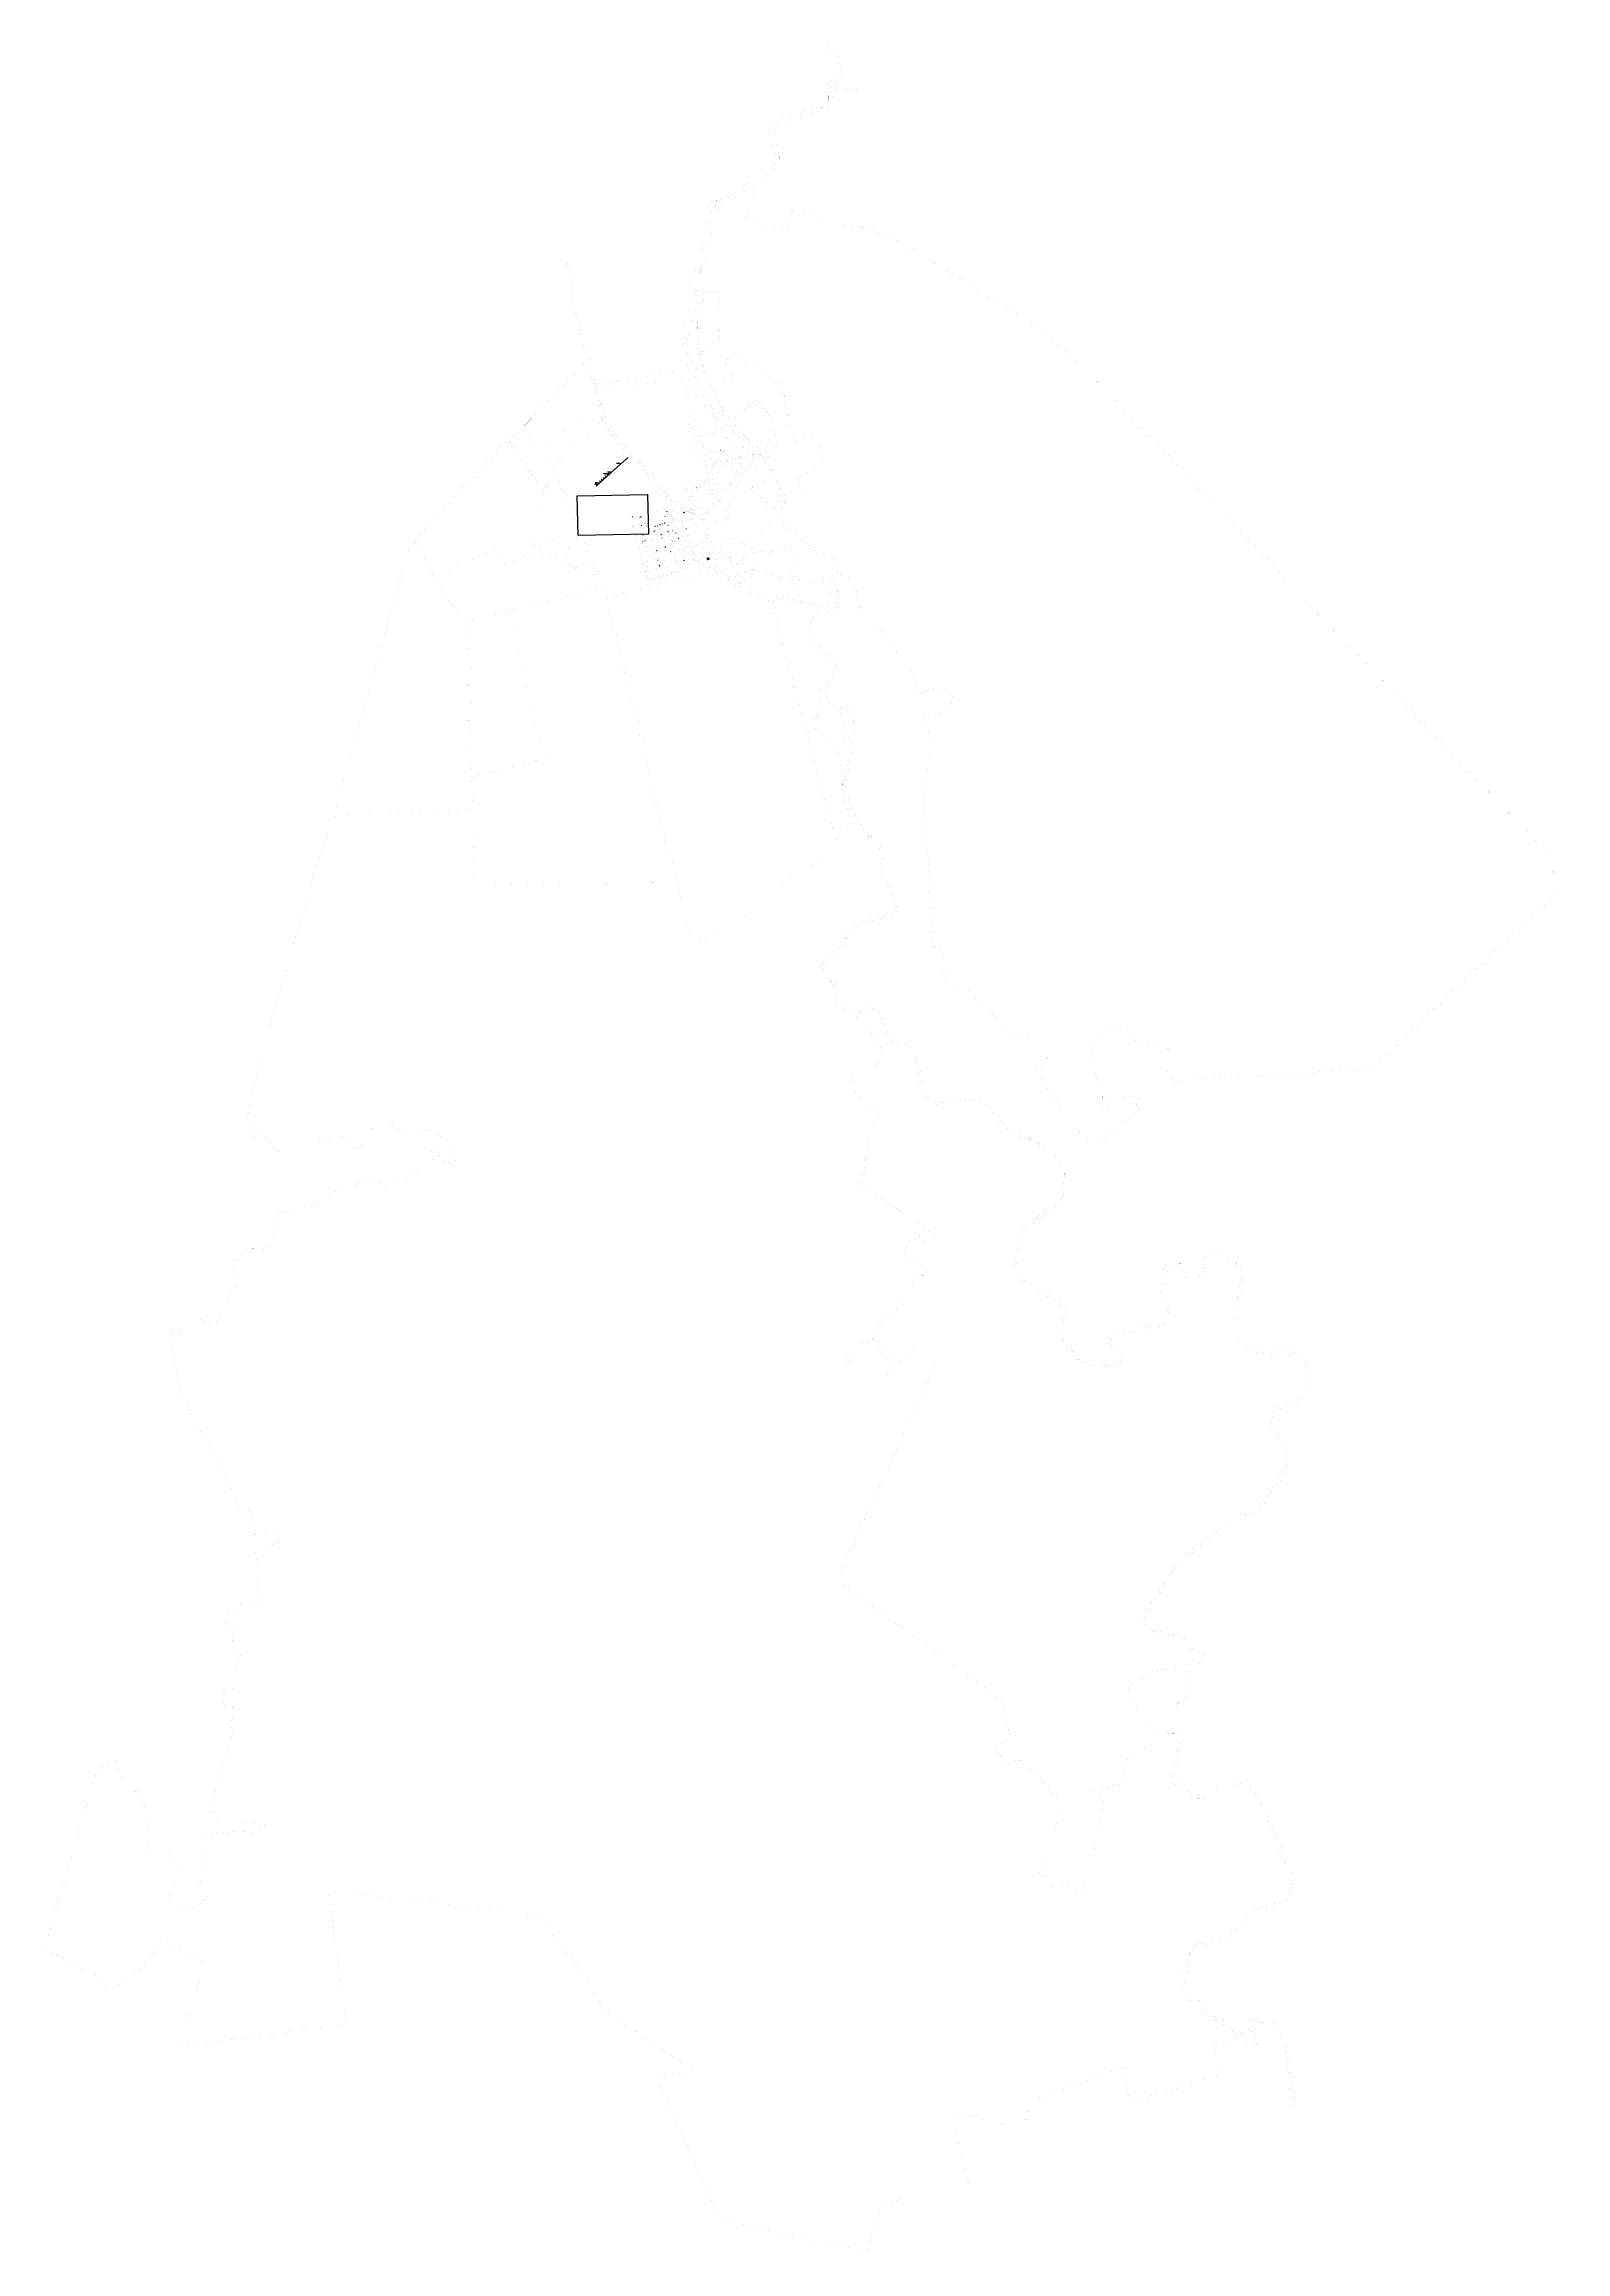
# Model space of a CAD drawing. Header units: millimetres. Extents: x 1265826 to 1360210, y 383897 to 506623.
# Drawn here: x 1345073 to 1360210, y 383897 to 405851 of the extents above; entities that cross this region are included whole.
import ezdxf
from ezdxf import colors
from ezdxf.entities.mleader import LeaderData, LeaderLine
from ezdxf.enums import TextEntityAlignment as Align
from ezdxf.math import Vec2, Vec3

# ---------------------------------------------------------------- set-up
doc = ezdxf.new("R2018")
doc.units = ezdxf.units.MM
for name, color, linetype in [('14', 7, 'Continuous'), ('Чертеж', 7, 'Continuous'), ('Электрика', 7, 'Continuous')]:
    doc.layers.add(name, color=color, linetype=linetype)
doc.layers.add('Выноски', color=18, linetype='Continuous', true_color=0x000000)
doc.layers.add('ЛЭП - непечатный слой', color=6, linetype='Continuous', plot=False)
doc.styles.get("Standard").update_dxf_attribs({"font": 'Arial.ttf'})
doc.styles.add('стиль1', font='Times New Roman.ttf', dxfattribs={"width": 0.9, "height": 1.25})
doc.dimstyles.new('М 1-1000', dxfattribs={"dimtxt": 1.5, "dimasz": 2.5, "dimexe": 1.25, "dimexo": 0.625, "dimtad": 1, "dimdec": 0, "dimtxsty": 'стиль1', "dimcen": 2.5, "dimse1": 1, "dimse2": 1, "dimsd1": 1, "dimsd2": 1, "dimclrt": 5, "dimaunit": 1, "dimadec": 3, "dimazin": 0, "dimtfac": 1, "dimtdec": 0, "dimtmove": 0, "dimatfit": 3, "dimfxl": 1.25, "dimtfill": 2, "dimtfillclr": 7, "dimarcsym": 0})
picture_1 = doc.add_image_def('image1.png', size_in_pixel=(1920, 1080))

# ---------------------------------------------------------------- blocks, each defined once
blk = doc.blocks.new('*D49')
at = {"layer": 'Defpoints', "color": 0, "linetype": 'ByBlock', "transparency": 16777216}
for p in [(1350569, 401462), (1350569, 401462), (1350587, 401479)]:
    blk.add_point(p, dxfattribs=at)
at = {"layer": 'Электрика', "color": 5, "linetype": 'ByBlock', "lineweight": 20, "transparency": 16777216, "insert": (1350577, 401471), "char_height": 1.25, "attachment_point": 5, "rotation": 41.9171, "style": 'стиль1', "bg_fill": 1, "box_fill_scale": 1.1, "bg_fill_color": 7, "bg_fill_true_color": 16777215, "bg_fill_transparency": 0}
blk.add_mtext('24', dxfattribs=at)
blk = doc.blocks.new('*U50')
at = {"color": 0, "ltscale": 100}
blk.add_line((0, 0), (3, 2), dxfattribs=at)
at = {"color": 0}
for points in [[(-3, 5), (-6, 5)], [(0, 0), (-3, 5)]]:
    blk.add_lwpolyline(points, dxfattribs=at)
for centre, radius in [((0, 0), 0.5), ((3, 2), 0.25)]:
    blk.add_circle(centre, radius, dxfattribs=at)
at = {"layer": 'ЛЭП - непечатный слой'}
blk.add_lwpolyline([(3, 2), (3, 3)], dxfattribs=at)
at = {"color": 0, "flags": 8}
blk.add_attdef('SL_NAME', text='', height=1.25, dxfattribs=at).set_placement((-3, 5), align=Align.TOP_RIGHT)
blk.add_attdef('SL_NUM', text='', height=1.25, dxfattribs=at).set_placement((-3, 6), align=Align.BOTTOM_RIGHT)
blk = doc.blocks.new('*U48')
at = {"color": 0}
for points in [[(-4, 9), (-8, 9)], [(0, 0), (-4, 9)]]:
    blk.add_lwpolyline(points, dxfattribs=at)
blk.add_circle((0, 0), 0.5, dxfattribs=at)
at = {"color": 0, "flags": 8}
blk.add_attdef('SL_NAME', text='', height=1.25, dxfattribs=at).set_placement((-5, 9), align=Align.TOP_RIGHT)
blk.add_attdef('SL_NUM', text='', height=1.25, dxfattribs=at).set_placement((-5, 10), align=Align.BOTTOM_RIGHT)
blk = doc.blocks.new('Пл_Заземление')
at = {"color": 0, "lineweight": 30}
for p, q in [((0, 0), (0, -1)), ((-1, -1), (1, -1)), ((0, -2), (0, -2)), ((0, -2), (0, -2))]:
    blk.add_line(p, q, dxfattribs=at)
blk = doc.blocks.new('*D51')
at = {"layer": 'Defpoints', "color": 0, "linetype": 'ByBlock', "transparency": 16777216}
for p in [(1350587, 401479), (1350587, 401479), (1350606, 401496)]:
    blk.add_point(p, dxfattribs=at)
at = {"layer": 'Электрика', "color": 5, "linetype": 'ByBlock', "lineweight": 20, "transparency": 16777216, "insert": (1350596, 401488), "char_height": 1.25, "attachment_point": 5, "rotation": 41.8773, "style": 'стиль1', "bg_fill": 1, "box_fill_scale": 1.1, "bg_fill_color": 7, "bg_fill_true_color": 16777215, "bg_fill_transparency": 0}
blk.add_mtext('25', dxfattribs=at)
blk = doc.blocks.new('*D52')
at = {"layer": 'Defpoints', "color": 0, "linetype": 'ByBlock', "transparency": 16777216}
for p in [(1350606, 401496), (1350606, 401496), (1350625, 401512)]:
    blk.add_point(p, dxfattribs=at)
at = {"layer": 'Электрика', "color": 5, "linetype": 'ByBlock', "lineweight": 20, "transparency": 16777216, "insert": (1350614, 401505), "char_height": 1.25, "attachment_point": 5, "rotation": 41.8773, "style": 'стиль1', "bg_fill": 1, "box_fill_scale": 1.1, "bg_fill_color": 7, "bg_fill_true_color": 16777215, "bg_fill_transparency": 0}
blk.add_mtext('25', dxfattribs=at)
blk = doc.blocks.new('*D53')
at = {"layer": 'Defpoints', "color": 0, "linetype": 'ByBlock', "transparency": 16777216}
for p in [(1350625, 401513), (1350625, 401513), (1350644, 401529)]:
    blk.add_point(p, dxfattribs=at)
at = {"layer": 'Электрика', "color": 5, "linetype": 'ByBlock', "lineweight": 20, "transparency": 16777216, "insert": (1350633, 401522), "char_height": 1.25, "attachment_point": 5, "rotation": 41.8773, "style": 'стиль1', "bg_fill": 1, "box_fill_scale": 1.1, "bg_fill_color": 7, "bg_fill_true_color": 16777215, "bg_fill_transparency": 0}
blk.add_mtext('25', dxfattribs=at)
blk = doc.blocks.new('*D54')
at = {"layer": 'Defpoints', "color": 0, "linetype": 'ByBlock', "transparency": 16777216}
for p in [(1350662, 401546), (1350643, 401529), (1350643, 401529)]:
    blk.add_point(p, dxfattribs=at)
at = {"layer": 'Электрика', "color": 5, "linetype": 'ByBlock', "lineweight": 20, "transparency": 16777216, "insert": (1350651, 401538), "char_height": 1.25, "attachment_point": 5, "rotation": 41.8773, "style": 'стиль1', "bg_fill": 1, "box_fill_scale": 1.1, "bg_fill_color": 7, "bg_fill_true_color": 16777215, "bg_fill_transparency": 0}
blk.add_mtext('25', dxfattribs=at)
blk = doc.blocks.new('*D55')
at = {"layer": 'Defpoints', "color": 0, "linetype": 'ByBlock', "transparency": 16777216}
for p in [(1350662, 401546), (1350662, 401546), (1350681, 401563)]:
    blk.add_point(p, dxfattribs=at)
at = {"layer": 'Электрика', "color": 5, "linetype": 'ByBlock', "lineweight": 20, "transparency": 16777216, "insert": (1350670, 401555), "char_height": 1.25, "attachment_point": 5, "rotation": 41.8773, "style": 'стиль1', "bg_fill": 1, "box_fill_scale": 1.1, "bg_fill_color": 7, "bg_fill_true_color": 16777215, "bg_fill_transparency": 0}
blk.add_mtext('25', dxfattribs=at)
blk = doc.blocks.new('*D56')
at = {"layer": 'Defpoints', "color": 0, "linetype": 'ByBlock', "transparency": 16777216}
for p in [(1350681, 401563), (1350681, 401563), (1350694, 401575)]:
    blk.add_point(p, dxfattribs=at)
at = {"layer": 'Электрика', "color": 5, "linetype": 'ByBlock', "lineweight": 20, "transparency": 16777216, "insert": (1350687, 401570), "char_height": 1.25, "attachment_point": 5, "rotation": 41.9497, "style": 'стиль1', "bg_fill": 1, "box_fill_scale": 1.1, "bg_fill_color": 7, "bg_fill_true_color": 16777215, "bg_fill_transparency": 0}
blk.add_mtext('18', dxfattribs=at)
blk = doc.blocks.new('*D57')
at = {"layer": 'Defpoints', "color": 0, "linetype": 'ByBlock', "transparency": 16777216}
for p in [(1350694, 401575), (1350694, 401575), (1350712, 401591)]:
    blk.add_point(p, dxfattribs=at)
at = {"layer": 'Электрика', "color": 5, "linetype": 'ByBlock', "lineweight": 20, "transparency": 16777216, "insert": (1350702, 401584), "char_height": 1.25, "attachment_point": 5, "rotation": 41.9208, "style": 'стиль1', "bg_fill": 1, "box_fill_scale": 1.1, "bg_fill_color": 7, "bg_fill_true_color": 16777215, "bg_fill_transparency": 0}
blk.add_mtext('24', dxfattribs=at)
blk = doc.blocks.new('_None')

msp = doc.modelspace()

# ---------------------------------------------------------------- hatches: boundary and pattern name
at = {"layer": '14', "linetype": 'Continuous'}
for points in [[(1351796.5, 401813.7), (1351799.4, 401809.1), (1351809.1, 401815.2), (1351806.3, 401819.7)], [(1351557, 401438.3), (1351561.5, 401433.6), (1351566.2, 401438.2), (1351565, 401439.4), (1351566.9, 401441.3), (1351563.5, 401444.8)], [(1350920.8, 401155.8), (1350919.2, 401145.3), (1350927.5, 401143.8), (1350929.1, 401154.4)], [(1350995.4, 401150.1), (1350994.8, 401143.5), (1351008, 401142.3), (1351008.1, 401143.3), (1351012.1, 401143), (1351012.6, 401148.4), (1351013.8, 401149.1), (1351013.9, 401151.1), (1351012.9, 401151.9), (1351013.2, 401154.4), (1351011.4, 401154.6), (1351011.6, 401156.9), (1351005.8, 401157.4), (1351005.6, 401155.2), (1351001.3, 401155.6), (1351000.7, 401149.6)], [(1351244.4, 401155.9), (1351247.8, 401148), (1351255.9, 401151.4), (1351252.6, 401159.3)], [(1351260.5, 401206.4), (1351265.1, 401194.7), (1351269.9, 401196.5), (1351269, 401198.9), (1351274.4, 401201), (1351270.7, 401210.4)], [(1351429, 401197.4), (1351433.7, 401185.1), (1351447.9, 401190.6), (1351443.3, 401202.8)], [(1351007.2, 401066.6), (1351010, 401058.6), (1351019.6, 401062), (1351016.8, 401070), (1351013.2, 401068.7), (1351012.3, 401071.2), (1351009.6, 401070.3), (1351010.5, 401067.7)], [(1351021, 400905.1), (1351023.5, 400898.6), (1351026, 400899.5), (1351026.8, 400897.4), (1351029.9, 400898.6), (1351029.1, 400900.7), (1351031.9, 400901.7), (1351029.5, 400908.3)], [(1351023.6, 400971.3), (1351027.2, 400961.8), (1351034.7, 400964.7), (1351031.1, 400974.2)], [(1351042.1, 400915.8), (1351045.5, 400906.4), (1351054.8, 400910.1), (1351051.4, 400919.4)], [(1351083, 401029.2), (1351085.5, 401022.6), (1351092, 401025.1), (1351089.6, 401031.7)], [(1351131.2, 401012.2), (1351135.2, 401001.7), (1351147.6, 401006.5), (1351144.6, 401014.3), (1351141.7, 401013.2), (1351140.7, 401015.8)], [(1351144.2, 401059.3), (1351147.9, 401049.5), (1351158.2, 401053.5), (1351154.5, 401063.2)], [(1351152.1, 401020.1), (1351155.5, 401011.2), (1351159.3, 401012.7), (1351155.9, 401021.6)], [(1351166.4, 401063), (1351169.6, 401054.6), (1351179.9, 401058.5), (1351176.7, 401066.9)], [(1351190.4, 401074.9), (1351194.4, 401064.7), (1351205.2, 401068.5), (1351201.1, 401078.7)], [(1351202.3, 400976.3), (1351205.5, 400967.8), (1351219.4, 400972.9), (1351215.5, 400983.1), (1351210.3, 400981.2), (1351210.9, 400979.6)], [(1351210.4, 400941.7), (1351213.2, 400934.2), (1351222.2, 400937.5), (1351219.4, 400945)], [(1351215.4, 401084), (1351219.1, 401074.9), (1351226.5, 401077.6), (1351222.8, 401086.7)], [(1351237.5, 401093), (1351241.5, 401082.7), (1351252.2, 401086.5), (1351248.2, 401096.8)], [(1351270.4, 401004.7), (1351273.9, 400995.3), (1351276.7, 400996.3), (1351277.4, 400994.5), (1351281.3, 400995.9), (1351280.6, 400997.8), (1351288, 401000.5), (1351284.5, 401009.9)], [(1351279.6, 401068.7), (1351282.4, 401061.2), (1351290, 401063.9), (1351287.2, 401071.4)], [(1351314.2, 400916.4), (1351317.3, 400908), (1351322.1, 400909.8), (1351319.1, 400918.3)], [(1351319.9, 401020.8), (1351323.1, 401012.4), (1351328.7, 401014.5), (1351328.4, 401015.4), (1351329.7, 401015.9), (1351329, 401018), (1351327.6, 401017.5), (1351325.5, 401022.9)], [(1351350.8, 400993.5), (1351354.2, 400984.1), (1351363.6, 400987.5), (1351363.6, 400987.5), (1351362.1, 400991.6), (1351360.8, 400991.2), (1351358.9, 400996.4)], [(1351375.8, 400941.2), (1351379.6, 400931.1), (1351390.4, 400935.2), (1351386.5, 400945.2)], [(1351453.8, 401036), (1351457.4, 401028.4), (1351455.6, 401027.6), (1351456.7, 401025.1), (1351465.5, 401029.3), (1351464.3, 401031.7), (1351462.7, 401031), (1351459.2, 401038.5)], [(1351159, 400818.4), (1351163.6, 400806.2), (1351173.7, 400810), (1351169.1, 400822.2)], [(1351171.4, 400722), (1351174.3, 400714.5), (1351182.2, 400717.5), (1351179.4, 400725)], [(1351184.2, 400666.7), (1351188.2, 400656.2), (1351198.3, 400660), (1351197.6, 400661.9), (1351201.6, 400663.4), (1351198.3, 400672)], [(1351244.5, 400852), (1351248.1, 400842.4), (1351262.5, 400847.9), (1351258.9, 400857.4), (1351256.9, 400856.7), (1351256.2, 400858.5), (1351250.8, 400856.5), (1351251.5, 400854.6)], [(1351299.8, 400806.3), (1351302.5, 400799.7), (1351303.7, 400799), (1351310.6, 400801.8), (1351306.8, 400811.1), (1351305.8, 400811.6), (1351304.3, 400811), (1351303.9, 400809.9), (1351304.6, 400808.3)], [(1351428.8, 400718.6), (1351432.1, 400710), (1351446.6, 400715.5), (1351443.4, 400724.1)], [(1351695.7, 400720.9), (1351696, 400720.9), (1351696.4, 400721), (1351696.6, 400721.2), (1351696.9, 400721.5), (1351697.1, 400721.7), (1351697.2, 400722.1), (1351697.2, 400722.4), (1351697.2, 400722.7), (1351697.1, 400723), (1351696.9, 400723.3), (1351696.6, 400723.6), (1351696.4, 400723.7), (1351696, 400723.8), (1351695.7, 400723.9), (1351695.4, 400723.8), (1351695.1, 400723.7), (1351694.8, 400723.6), (1351694.5, 400723.3), (1351694.4, 400723), (1351694.2, 400722.7), (1351694.2, 400722.4), (1351694.2, 400722.1), (1351694.4, 400721.7), (1351694.5, 400721.5), (1351694.8, 400721.2), (1351695.1, 400721), (1351695.4, 400720.9)], [(1351078.9, 400563.7), (1351079.2, 400563.7), (1351079.6, 400563.8), (1351079.9, 400564), (1351080.1, 400564.2), (1351080.3, 400564.5), (1351080.4, 400564.8), (1351080.4, 400565.2), (1351080.4, 400565.5), (1351080.3, 400565.8), (1351080.1, 400566.1), (1351079.9, 400566.3), (1351079.6, 400566.5), (1351079.2, 400566.6), (1351078.9, 400566.7), (1351078.6, 400566.6), (1351078.3, 400566.5), (1351078, 400566.3), (1351077.7, 400566.1), (1351077.6, 400565.8), (1351077.4, 400565.5), (1351077.4, 400565.2), (1351077.4, 400564.8), (1351077.6, 400564.5), (1351077.7, 400564.2), (1351078, 400564), (1351078.3, 400563.8), (1351078.6, 400563.7)]]:
    msp.add_hatch(color=12, dxfattribs=at).paths.add_polyline_path(points)
h = msp.add_hatch(color=12, dxfattribs=at)
h.paths.add_polyline_path([(1351660.2, 400741.8), (1351668.8, 400717), (1351694, 400727), (1351686.4, 400748.8)])
h.paths.add_polyline_path([(1351679, 400733.4), (1351679.3, 400733.4), (1351679.6, 400733.5), (1351679.9, 400733.7), (1351680.1, 400733.9), (1351680.3, 400734.2), (1351680.4, 400734.5), (1351680.5, 400734.9), (1351680.4, 400735.2), (1351680.3, 400735.5), (1351680.1, 400735.8), (1351679.9, 400736), (1351679.6, 400736.2), (1351679.3, 400736.3), (1351679, 400736.4), (1351678.6, 400736.3), (1351678.3, 400736.2), (1351678, 400736), (1351677.8, 400735.8), (1351677.6, 400735.5), (1351677.5, 400735.2), (1351677.5, 400734.9), (1351677.5, 400734.5), (1351677.6, 400734.2), (1351677.8, 400733.9), (1351678, 400733.7), (1351678.3, 400733.5), (1351678.6, 400733.4)], flags=16)

# ---------------------------------------------------------------- linework, layer by layer
at = {"layer": '14', "color": 12, "const_width": 0.17, "flags": 128}
for points in [[(1357482.8, 387468.2), (1357488.3, 387483.9), (1357489.7, 387489.8), (1357488.8, 387494.1), (1357489, 387498.6), (1357488.6, 387504.2), (1357488.1, 387513.7), (1357489.4, 387540.7), (1357491.7, 387558.1), (1357501.1, 387588.5), (1357499.3, 387611.6), (1357499.1, 387627.9), (1357490.3, 387661), (1357481.6, 387687.9), (1357467.2, 387709), (1357454.4, 387726.4), (1357440, 387749.9), (1357424.3, 387772.3), (1357400.4, 387802.6), (1357380.5, 387841.1), (1357378.9, 387874), (1357381.9, 387890.8), (1357383.8, 387900.7), (1357385.2, 387912.6), (1357381.2, 387938.6), (1357379.3, 387954.6), (1357373.3, 387971.3), (1357362.2, 387984.3), (1357353.9, 387995.2), (1357343.9, 388013.6), (1357336.6, 388034.4), (1357321, 388063.8), (1357300.3, 388105.3), (1357273.7, 388161.2), (1357246.4, 388214.8), (1357229.6, 388259.5), (1357219.6, 388282.6), (1357205.8, 388310), (1357188.4, 388340.7), (1357163.9, 388387.4), (1357145.1, 388420.1), (1357127.7, 388451.8), (1357107.6, 388489.7), (1357094.4, 388513.9), (1357085.6, 388527.9), (1357076.9, 388542.5), (1357066.4, 388552.3), (1357052.6, 388560.9), (1357026.8, 388572.9), (1357008.9, 388577.8), (1356973.7, 388577.1), (1356942.5, 388571), (1356917.6, 388565.3), (1356889.1, 388549.8), (1356870.9, 388536.4), (1356842.1, 388522), (1356823.2, 388519.4), (1356791.5, 388522.7), (1356769.1, 388526.6), (1356742.4, 388525.8), (1356721.6, 388521.8), (1356704, 388507.2), (1356687.9, 388490.4), (1356671.7, 388465.5), (1356654.6, 388452.5), (1356631, 388428.2), (1356602.4, 388415.8), (1356566.7, 388420), (1356537.8, 388425.6), (1356512.4, 388443.2), (1356486.4, 388463.2), (1356449.2, 388480.1), (1356426.6, 388492.2), (1356415.5, 388507.7), (1356399.4, 388524.5), (1356388.6, 388537.1), (1356370.3, 388550.2), (1356356.8, 388556.1), (1356339.4, 388572.3), (1356320, 388600.2), (1356310.9, 388620.9), (1356307.8, 388638.7), (1356315.5, 388648.6), (1356331.7, 388657.4), (1356334, 388685.7), (1356335.5, 388704.6), (1356332.1, 388721.8), (1356327.7, 388730), (1356329.4, 388748.3), (1356337.8, 388761.9), (1356344.1, 388795.3), (1356350.8, 388831.4), (1356360.8, 388875.2), (1356364.4, 388889.6), (1356368.7, 388896.4), (1356375, 388912), (1356389.1, 388935), (1356394.6, 388957.8), (1356400.3, 388990.9), (1356399, 389012.3), (1356389.3, 389043.4), (1356375.4, 389068), (1356367.2, 389086), (1356359.6, 389109), (1356356.3, 389129.1), (1356355.2, 389141), (1356354.9, 389183.5), (1356354.9, 389193.1), (1356356.1, 389207.7), (1356354.6, 389229.8), (1356354, 389246.5), (1356354.6, 389258.9), (1356354.6, 389267.4), (1356352.5, 389279.1), (1356349.7, 389290.7), (1356345.1, 389307.1), (1356339.1, 389322.9), (1356343.9, 389343.6), (1356357, 389357.3), (1356372.8, 389372.5), (1356391.8, 389370.9), (1356408.4, 389368.1), (1356424.4, 389380.7), (1356435.1, 389455.2), (1356445.7, 389543.6), (1356447.8, 389593.3), (1356449.9, 389625.7), (1356453.8, 389655.4), (1356459.7, 389682.4), (1356477.9, 389703.2), (1356489.6, 389719.7), (1356521, 389728), (1356561.3, 389748.2), (1356595.9, 389773.9), (1356610, 389798.5), (1356613.9, 389819.1), (1356604.6, 389833.9), (1356599.6, 389837.4), (1356593.7, 389845.9), (1356579.9, 389852.7), (1356549.9, 389869.8), (1356524.8, 389884.2), (1356490.1, 389906.2), (1356479.4, 389916.7), (1356462.9, 389931.4), (1356451.7, 389942.4), (1356446.4, 389948.4), (1356431.8, 389986.6), (1356425.4, 389995.2), (1356411.3, 390015), (1356354.7, 390022.8), (1356318.6, 390035.4), (1356270.3, 390049.1), (1356238.8, 390050.8), (1356213.9, 390054.4), (1356173.2, 390067.7), (1356139.8, 390082.5), (1356077.2, 390111.3), (1356051.9, 390135.6), (1356019.1, 390186.5), (1356015.8, 390203.9), (1356020.1, 390221.9), (1356029.9, 390238.5), (1356043.1, 390255.5), (1356060.2, 390275.5), (1356094.7, 390321), (1356125.9, 390367.5), (1356149.3, 390404.4), (1356181.6, 390458.6), (1356202.9, 390498.2), (1356216.6, 390519.6), (1356235.8, 390551.5), (1356247.1, 390573.6), (1356269.3, 390611.3), (1356289.7, 390641.1), (1356295.8, 390653.9), (1356330.1, 390688.7), (1356360.3, 390718.8), (1356387.2, 390738.5), (1356410.3, 390752.2), (1356434.1, 390775.6), (1356451.9, 390796.4), (1356473, 390822.2), (1356504.3, 390861.6), (1356544.1, 390896.1), (1356586.1, 390929.9), (1356644, 390972.9), (1356707.9, 391026.6), (1356752, 391057), (1356791.9, 391089), (1356811.5, 391110), (1356832.7, 391127.9), (1356854, 391141.7), (1356891.2, 391156.7), (1356931.2, 391180.8), (1356955.6, 391197.7), (1356964.8, 391199.6), (1356978.5, 391206.9), (1356990.4, 391210.4), (1356993.4, 391213.5), (1357012.1, 391222.6), (1357023.8, 391228.2), (1357034, 391230.1), (1357045.6, 391233.4), (1357054.1, 391235.6), (1357067.8, 391238.2), (1357084.7, 391240.2), (1357099.7, 391243.1), (1357123.2, 391260.2), (1357133.2, 391266), (1357159.9, 391290), (1357192.6, 391320.2), (1357220.8, 391347.7), (1357240.4, 391372.4), (1357267.8, 391413.2), (1357296.7, 391455.3), (1357320, 391489.4), (1357348.6, 391539.6), (1357366.6, 391565), (1357383.1, 391596.6), (1357392.8, 391614), (1357400.1, 391630.2), (1357409.2, 391661.1), (1357420.2, 391698), (1357431, 391774.1), (1357432.7, 391835), (1357425.6, 391868.5), (1357426.9, 391894.3), (1357421.2, 391919.8), (1357404.9, 391946.4), (1357357.2, 392000.5), (1357325.2, 392044.2), (1357290.4, 392100.8), (1357281.8, 392144.9), (1357283.2, 392184), (1357301.9, 392235.3), (1357312.5, 392253.3), (1357350.9, 392282.6), (1357376.6, 392284.4), (1357404.3, 392286.4), (1357461, 392318.1), (1357504.1, 392337.8), (1357567.2, 392367.7), (1357594.5, 392392.9), (1357614.7, 392412.5), (1357627.5, 392433.3), (1357643.1, 392457.7), (1357649.7, 392482.9), (1357659.1, 392521.9), (1357665.4, 392552.3), (1357670.4, 392585.3), (1357665.9, 392624.7), (1357659.1, 392659.5), (1357650.7, 392697.2), (1357637.4, 392724.2), (1357617.8, 392760.2), (1357594.1, 392787.6), (1357564.4, 392817.4), (1357554.3, 392828), (1357549.1, 392829.4), (1357512.6, 392843.3), (1357494.2, 392844.3), (1357461.7, 392848.1), (1357418.2, 392849.1), (1357372.4, 392856.2), (1357348, 392862.4), (1357338.4, 392860.4), (1357316.8, 392858.9), (1357280.8, 392848.2), (1357248.1, 392840.8), (1357224.4, 392840.9), (1357180.1, 392848.1), (1357143.6, 392851.4), (1357105.5, 392864.6), (1357077.8, 392876.1), (1357059, 392893), (1357042.1, 392908.5), (1357026.2, 392923), (1357007.2, 392941.7), (1356984.8, 392967.2), (1356954.8, 393004.1), (1356949.1, 393020.1), (1356948.2, 393047.4), (1356945.7, 393060.3), (1356947.4, 393085.1), (1356946.6, 393099.8), (1356936.7, 393117), (1356932.1, 393128.3), (1356931.5, 393167.9), (1356938.5, 393183.5), (1356945.7, 393191.6), (1356962.4, 393205), (1356976.3, 393229.9), (1356973, 393257.7), (1356973.2, 393287.2), (1356972.4, 393318.7), (1356971.4, 393384.1), (1356972.4, 393404.5), (1356972.3, 393426.5), (1356982.8, 393465.8), (1356987.4, 393494), (1356996.7, 393547.3), (1356997, 393576.7), (1356991.5, 393602.8), (1356979.8, 393637.7), (1356968.5, 393678.3), (1356956.1, 393700.2), (1356938.5, 393724.1), (1356909.5, 393753.9), (1356864.3, 393804.9), (1356823.8, 393830.1), (1356804, 393840.2), (1356776.5, 393851.5), (1356748.1, 393859), (1356715.5, 393860.5), (1356685.7, 393856.7), (1356658.3, 393841.9), (1356643.2, 393819.8), (1356623, 393796), (1356607.6, 393762.5), (1356597.7, 393731.8), (1356586.4, 393692.6), (1356583.1, 393677.4), (1356575.7, 393639.6), (1356560.8, 393613.6), (1356535.6, 393590.2), (1356520.3, 393587.2), (1356497.5, 393587.1), (1356468.3, 393600.2), (1356455.2, 393615.5), (1356444.4, 393627.5), (1356433.1, 393639.6), (1356416.5, 393664.8), (1356411.8, 393671.6), (1356405.9, 393685), (1356406.2, 393710.9), (1356385.7, 393725.9), (1356366.6, 393725.7), (1356348.6, 393727.6), (1356339.2, 393734.5), (1356324.9, 393746.6), (1356313.5, 393750.6), (1356304.1, 393750.1), (1356276.5, 393737.7), (1356257, 393731.9), (1356242.4, 393721.2), (1356229.1, 393707.6), (1356215.1, 393675.4), (1356201.5, 393635.8), (1356194.9, 393600.6), (1356184.3, 393552.9), (1356168.4, 393499), (1356168.2, 393474.1), (1356181.4, 393416.8), (1356191.6, 393398), (1356198.7, 393376.7), (1356203, 393347.3), (1356202.3, 393320.2), (1356211.7, 393294.7), (1356224, 393284.5), (1356233, 393281), (1356242.4, 393271.4), (1356245.2, 393266.6), (1356242.1, 393240), (1356230.9, 393210), (1356225.9, 393193.7), (1356213.5, 393166.8), (1356202.2, 393150.9), (1356182.9, 393134.7), (1356169.9, 393129.3), (1356127.6, 393112.1), (1356107.9, 393106.6), (1356086, 393103.2), (1356063.4, 393101.3), (1356033.6, 393098.9), (1356001.9, 393100.2), (1355960.4, 393097.8), (1355935.3, 393097.5), (1355905.5, 393089.1), (1355880.1, 393079.6), (1355854.7, 393077.7), (1355832.8, 393077.8), (1355798.2, 393072.5), (1355780.1, 393067.3), (1355748.3, 393052.5), (1355729.7, 393043.3), (1355720.3, 393039.6), (1355707.8, 393024.1), (1355682.4, 393005.9), (1355669.3, 392997.7), (1355663, 392985.5), (1355665, 392960.7), (1355664.1, 392951.9), (1355662.8, 392942.3), (1355663.6, 392924.9), (1355681, 392914.3), (1355704, 392896.3), (1355729.1, 392875), (1355749.8, 392858.3), (1355769.6, 392836.6), (1355785.9, 392823.2), (1355793.5, 392803.4), (1355792.2, 392783), (1355786.1, 392760.3), (1355773.4, 392739.5), (1355756.8, 392722.4), (1355735.9, 392714.4), (1355694.4, 392708.8), (1355656.9, 392714.7), (1355609.2, 392717.1), (1355578.3, 392712.1), (1355557.2, 392704.9), (1355519, 392705), (1355501.3, 392708.8), (1355471.3, 392717), (1355434.8, 392736.5), (1355415, 392745.1), (1355389.1, 392766.5), (1355361.2, 392794.2), (1355340.4, 392820.4), (1355316.8, 392845.4), (1355298.2, 392873.4), (1355275.8, 392906.2), (1355248, 392931.8), (1355223, 392959.3), (1355195.1, 392988.6), (1355182.9, 393010.9), (1355175.6, 393028.3), (1355171.6, 393062), (1355176.3, 393077.3), (1355180.4, 393091.2), (1355195.1, 393114.7), (1355209.2, 393141.4), (1355241.1, 393192.3), (1355251.2, 393239.8), (1355253.6, 393257.9), (1355244.1, 393280.8), (1355219, 393309.5), (1355203.2, 393331.9), (1355172.8, 393355.9), (1355125.1, 393385.9), (1355109.9, 393398.2), (1355044, 393439.6), (1355000.4, 393458.4), (1354962.4, 393480.2), (1354917.9, 393505.8), (1354869.9, 393530.7), (1354828.8, 393555.1), (1354798.8, 393590.8), (1354782.4, 393619.3), (1354766.1, 393651.5), (1354752.3, 393681.9), (1354745.5, 393717.7), (1354743.1, 393762.5), (1354743.1, 393799.1), (1354758.2, 393874.2), (1354767.1, 393913.8), (1354772.7, 393939.6), (1354788.9, 393988.4), (1354798.1, 394016.4), (1354812.7, 394039.8), (1354825.6, 394058.7), (1354946.9, 394150.8), (1355017.3, 394207.4), (1355026.3, 394214.4), (1355053.1, 394227.9), (1355060.7, 394234.3), (1355078.6, 394245.3), (1355073.2, 394261.3), (1355078.2, 394264.8), (1355093.2, 394257.4), (1355118.6, 394276.7), (1355172.1, 394324.4), (1355198, 394354.7), (1355212, 394379.1), (1355216, 394405.6), (1355217.6, 394477.1), (1355215.9, 394528.6), (1355219.5, 394596.3), (1355218.9, 394662.4), (1355212.9, 394685.4), (1355197.8, 394719.5), (1355179.6, 394740.6), (1355129.2, 394793.8), (1355083.9, 394837.3), (1355029.9, 394877.2), (1354976.8, 394916.1), (1354944.8, 394937.5), (1354902.9, 394966.7), (1354872.6, 394984.1), (1354810.1, 395000.7), (1354754.9, 395018.3), (1354717.9, 395030), (1354691.5, 395041.1), (1354665.1, 395056.6), (1354622.8, 395094.2), (1354605.8, 395117), (1354569.1, 395160.9), (1354534.7, 395212), (1354474, 395296.7), (1354435.5, 395332.9), (1354395.5, 395356.3), (1354365.3, 395364.9), (1354346.9, 395366.9), (1354312.6, 395362.2), (1354264.4, 395355.5), (1354210.3, 395352.2), (1354178.6, 395354), (1354119.4, 395346.7), (1354021.2, 395326.6), (1353985.3, 395321.6), (1353951.2, 395325.5), (1353919.4, 395342.4), (1353893, 395360.8), (1353864.3, 395398), (1353847.9, 395418.4), (1353821.6, 395451), (1353809.8, 395467.4), (1353799.6, 395499.6), (1353797.9, 395525.1), (1353792.6, 395608.2), (1353790.3, 395634.8), (1353787, 395673.6), (1353768, 395733.2), (1353747.5, 395799), (1353724.3, 395841), (1353710.5, 395870.5), (1353688.1, 395899.3), (1353664.8, 395917.3), (1353651.9, 395922.6), (1353639.1, 395928), (1353631.3, 395931.3), (1353614.1, 395934.5), (1353559.5, 395936), (1353526.9, 395951.2), (1353503.3, 395978.2), (1353473.8, 396015.6), (1353453.3, 396051.1), (1353421.8, 396117.2), (1353399.3, 396172.6), (1353394.4, 396195), (1353383.5, 396224.2), (1353371.3, 396240), (1353355, 396253.1), (1353339.9, 396261.6), (1353313.7, 396267.8), (1353298.3, 396268.9), (1353276.4, 396268), (1353257.4, 396261.4), (1353232.9, 396249.1), (1353201.6, 396237), (1353163.4, 396227.8), (1353120.9, 396225.2), (1353105.3, 396226.7), (1353093.3, 396228.4), (1353066.5, 396238.9), (1353041.4, 396261.3), (1353025.9, 396275.9), (1353005.6, 396298.4), (1352973.7, 396337.3), (1352958.6, 396361.8), (1352948.4, 396387.4), (1352944.3, 396409.6), (1352949.1, 396431), (1352954.4, 396440.4), (1352958.4, 396478.5), (1352950.4, 396500.9), (1352939.3, 396518.8), (1352902.3, 396554.2), (1352866.1, 396586.4), (1352850.3, 396603.8), (1352842.7, 396616.2), (1352827.6, 396644.9), (1352821.2, 396666.9), (1352821.1, 396686.7), (1352826, 396704.8), (1352835.5, 396723.5), (1352848.9, 396741.7), (1352863.6, 396750.3), (1352891.2, 396759), (1352902.6, 396759.3), (1352922.8, 396760.1), (1352940.6, 396776.6), (1352955.5, 396798.8), (1352980.7, 396836.8), (1352992.1, 396858.2), (1352998, 396870.9), (1353019.2, 396906.3), (1353033.9, 396927.7), (1353052.5, 396964.4), (1353072.4, 396991.3), (1353086.7, 397008.1), (1353107, 397039.2), (1353121.6, 397063.2), (1353138.7, 397079.7), (1353151.3, 397089.4), (1353176.6, 397102.9), (1353207.7, 397116.5), (1353256.6, 397129.6), (1353294.5, 397135.8), (1353345.5, 397138.4), (1353386.5, 397149.2), (1353457.4, 397158.1), (1353501.2, 397163.1), (1353533.8, 397173.7), (1353550.4, 397185), (1353567, 397204.3), (1353564.8, 397227.2), (1353564.1, 397240.7), (1353555.6, 397281), (1353546.6, 397336.8), (1353537, 397364.3), (1353516.4, 397411.3), (1353495, 397449.6), (1353470.6, 397479.1), (1353447.8, 397511.3), (1353418.1, 397564.5), (1353405.9, 397592.5), (1353400.3, 397609.9), (1353399, 397640.4), (1353400.2, 397671.2), (1353404.4, 397706.9), (1353409.4, 397757.5), (1353410.5, 397814.8), (1353407.4, 397838.6), (1353400.4, 397856), (1353392.2, 397875.2), (1353376.1, 397895.8), (1353351, 397922), (1353280.8, 397994.7), (1353270.8, 398005.5), (1353253.5, 398029.6), (1353238.5, 398059.4), (1353213.3, 398097.1), (1353193.6, 398115.4), (1353151.8, 398162.6), (1353122.4, 398229.1), (1353103.1, 398280), (1353088.1, 398317.8), (1353082.5, 398335.4), (1353067.8, 398377), (1353059.4, 398410.3), (1353052.6, 398447.2), (1353048.2, 398503.6), (1353057.6, 398548.4), (1353063.3, 398583), (1353073.7, 398647), (1353083.1, 398692.1), (1353087.9, 398725.5), (1353097, 398751.6), (1353114.8, 398796.1), (1353123.1, 398824), (1353124.5, 398853.9), (1353123.8, 398873.6), (1353118.1, 398894.8), (1353115.8, 398911.5), (1353108.1, 398935.8), (1353112.2, 398942.3), (1353121.1, 398952.8), (1353129.5, 398962.3), (1353133.2, 398974.3), (1353132.1, 398988.5), (1353134, 399009.7), (1353128.4, 399047.6), (1353126.4, 399149.5), (1353120.9, 399176.8), (1353100.5, 399221.2), (1353087.1, 399271.1), (1353030.5, 399266.9), (1352995.7, 399253.6), (1352987.8, 399250), (1352979.5, 399247.6), (1352969.5, 399245.7), (1352947.9, 399258.3), (1352922.6, 399279.3), (1352880.5, 399321.7), (1352857.6, 399354), (1352850.1, 399385.1), (1352853.5, 399419.8), (1352864.2, 399458.2), (1352883.4, 399507.8), (1352900.7, 399550.3), (1352924.6, 399600.5), (1352943.9, 399641.8), (1352945.5, 399681.8), (1352937.9, 399706.3), (1352923.8, 399723.9), (1352902.8, 399747.5), (1352868.4, 399770.5), (1352837.3, 399793.5), (1352821.5, 399811.7), (1352791.9, 399853.9), (1352768.4, 399896), (1352740.3, 399943.4), (1352717.7, 399991.8), (1352708.8, 400026.4), (1352707.2, 400044.6), (1352708.6, 400064.3), (1352714.4, 400093.2), (1352727.6, 400128.1), (1352740.5, 400152.6), (1352755.5, 400168), (1352772.7, 400179.4), (1352787.9, 400187.8), (1352806.6, 400191.3), (1352896.6, 400201.7), (1352934.3, 400208.2), (1352943.3, 400217.8), (1352950, 400224.4), (1352949.4, 400238.4), (1352951.8, 400247.7), (1352954.4, 400311.5), (1352953.5, 400357.1), (1352955.9, 400371.8), (1352964.4, 400394.6), (1352964.7, 400415.3), (1352955, 400434), (1352938.2, 400451.1), (1352916.9, 400464.6), (1352901.1, 400475.6), (1352893.6, 400484), (1352889.5, 400491), (1352889.5, 400496.1), (1352894, 400502.7), (1352896.9, 400508.3), (1352896.9, 400511.8), (1352890.8, 400517.4), (1352880.7, 400520.3), (1352850.3, 400522.1), (1352784.5, 400527.7), (1352730.4, 400529.9), (1352651.4, 400526.3), (1352585.1, 400527.8), (1352567.4, 400532.2), (1352545, 400547.8), (1352524.6, 400565.8), (1352515, 400583.8), (1352515.9, 400598), (1352522.8, 400626.9), (1352545.9, 400709.3), (1352549.2, 400743.2), (1352547.5, 400770), (1352541.8, 400795.8), (1352528.4, 400820), (1352508.1, 400840.1), (1352476.6, 400854), (1352439.3, 400862.8), (1352412, 400864.2), (1352385.2, 400860.4), (1352325.2, 400830.2), (1352270.1, 400808), (1352220.2, 400805.5), (1352169.7, 400807.5), (1352149, 400817.2), (1352121, 400825.4), (1352080.5, 400850.1), (1352014.5, 400897.5), (1351984.6, 400914), (1351958.7, 400927.5), (1351932.9, 400937), (1351922.6, 400935.7), (1351910.3, 400932.3), (1351899.8, 400926.2), (1351872.5, 400914.8), (1351830.4, 400891.1), (1351807, 400881.4), (1351777.3, 400872.1), (1351750, 400867.9), (1351734.8, 400872.8), (1351723.7, 400888.8), (1351716.7, 400901.8), (1351703.2, 400944.6), (1351684.4, 401003.8), (1351675.8, 401038.3), (1351669.8, 401058.5), (1351670.6, 401066.7), (1351673.2, 401076.3), (1351686.8, 401083.3), (1351709.9, 401083.4), (1351725.7, 401077.4), (1351747.6, 401080.9), (1351771.9, 401090.6), (1351793.2, 401101.1), (1351828.2, 401120.2), (1351856.6, 401136.4), (1351873.8, 401149.5), (1351884.9, 401166.4), (1351894.4, 401190.3), (1351905.5, 401225), (1351913.5, 401281.5), (1351949.4, 401404.1), (1351958.6, 401430.4), (1351971.3, 401482.3), (1351992.5, 401519.7), (1352022.6, 401561), (1352066.7, 401622.4), (1352096.4, 401655.8), (1352118.5, 401712.1), (1352121.9, 401746.4), (1352123.8, 401767.1), (1352120.9, 401780.4), (1352113.2, 401793.5), (1352093.9, 401812.7), (1352081.6, 401827.7), (1352069.8, 401855.5), (1352057.2, 401870.8), (1351986.5, 401932.5), (1351948.2, 401979.3), (1351891.6, 402046.2), (1351826.6, 402116.7), (1351758.2, 402194.6), (1351689.8, 402282.2), (1351665.4, 402305.8), (1351622.6, 402353.5), (1351604.3, 402381.4), (1351587.9, 402417.2), (1351563.1, 402486.9), (1351553.8, 402523.3), (1351556.6, 402561.3), (1351553.9, 402614.4), (1351542.3, 402647.7), (1351534.6, 402661.3), (1351519.4, 402676), (1351498.8, 402686.1), (1351489.6, 402700.5), (1351471.1, 402736.8), (1351462.4, 402771.2), (1351463, 402805.4), (1351464.8, 402839.8), (1351472, 402876), (1351471.8, 402918.9), (1351481.8, 402994.1), (1351491.3, 403048.2), (1351506.1, 403087.6), (1351517.9, 403113.8), (1351533.8, 403147.7), (1351541.9, 403183.2), (1351547.3, 403232.5), (1351546.9, 403291.9), (1351547.2, 403316.3), (1351540.2, 403361.1), (1351535.7, 403402.7), (1351542, 403448.4), (1351552.3, 403485), (1351566.5, 403527.2), (1351616.6, 403626.9), (1351648.3, 403715.7), (1351661.4, 403757.5), (1351668.6, 403823.2), (1351687, 403877.4), (1351699, 403916.9), (1351704.7, 403940.1), (1351708.5, 403970.1), (1351704.1, 403992.7), (1351690.6, 404012.7), (1351678.7, 404033.9), (1351681.6, 404062.8), (1351695.3, 404075.7), (1351714.3, 404103.8), (1351764.5, 404195.7), (1351798.2, 404251.5), (1351829.2, 404284), (1351863.7, 404301), (1351910.5, 404316.3), (1351996.2, 404348.6), (1352048.1, 404386.8), (1352071.4, 404416), (1352076.6, 404438), (1352084.6, 404477.2), (1352111.2, 404518.3), (1352130.5, 404508.3), (1352153.6, 404527.1), (1352181.1, 404536.6), (1352231.5, 404535.4), (1352269.5, 404544.8), (1352295.3, 404554.8), (1352319.2, 404574.6), (1352342.5, 404600.7), (1352364.4, 404632.3), (1352373.1, 404658.8), (1352381.2, 404687.8), (1352384.4, 404711.8), (1352384.1, 404751.3), (1352372, 404800.8), (1352357.3, 404859.1), (1352343.5, 404925.4), (1352337.9, 404965.2), (1352338.9, 404988.4), (1352343.6, 405010.7), (1352350.3, 405033), (1352370.2, 405056.6), (1352398.4, 405070.9), (1352424.2, 405078.2), (1352454.3, 405082.4), (1352501, 405083.5), (1352570.6, 405088.8), (1352603.9, 405100.3), (1352631.3, 405114.8), (1352659.3, 405130.5), (1352677.8, 405159.5), (1352710.2, 405172.2), (1352744, 405176.8), (1352799.6, 405179), (1352843.5, 405180), (1352862.2, 405185.5), (1352866.6, 405185.8), (1352885.4, 405200.5), (1352900.4, 405229.8), (1352907.4, 405255.1), (1352911.4, 405311.8), (1352912.6, 405319.2), (1352908.7, 405376.3), (1352904.2, 405429.1), (1352920.2, 405464.2), (1352939.1, 405466.8), (1352941.3, 405437), (1352948.2, 405406.3), (1352953.6, 405387.6), (1352966.9, 405373.3), (1352976.5, 405362.8), (1352988.2, 405356.7), (1352995.2, 405355.7), (1353016.3, 405372.1), (1353023.6, 405383.9), (1353032, 405388.9), (1353045.4, 405391.4), (1353061.9, 405393.8), (1353086.1, 405395.4), (1353100.2, 405394.9), (1353113.1, 405396.9), (1353122.6, 405397.2), (1353137, 405390.5), (1353144.4, 405393.8), (1353154.4, 405405.5), (1353161.9, 405407.8), (1353165, 405410.7), (1353174.1, 405417), (1353176.3, 405418.5), (1353176.4, 405423.1), (1353173.3, 405426.7), (1353168.8, 405431.6), (1353159.9, 405430.9), (1353150.8, 405427.9), (1353139.8, 405422.3), (1353133.3, 405414.4), (1353121.1, 405408.1), (1353109.1, 405415.1), (1353059.3, 405412.2), (1353038.9, 405411.5), (1353026, 405404.4), (1353013.3, 405387.2), (1353001.9, 405379.5), (1352990.4, 405377.5), (1352980.2, 405379.6), (1352973.5, 405385.9), (1352963.6, 405403.3), (1352958.9, 405429.3), (1352957.3, 405457.8), (1352957.2, 405483.5), (1352960, 405490.6), (1352970.4, 405513.7), (1352985.6, 405529.7), (1352994.4, 405553.1), (1352990.1, 405620.5), (1352986.1, 405693.4), (1352971.9, 405760.4), (1352947.5, 405793.7), (1352925.9, 405815.6), (1352897.4, 405840.1), (1352865.9, 405851.3), (1352868.9, 405836.4), (1352882.4, 405768.6), (1352889.1, 405736.3), (1352896.9, 405696.4), (1352906.2, 405651.4), (1352917.1, 405643.2), (1352931.2, 405643.7), (1352940.7, 405647.5), (1352954, 405623.1), (1352953.4, 405557.7), (1352932.9, 405520.9), (1352898.2, 405495.5), (1352882.5, 405471), (1352862.9, 405437.3), (1352866.1, 405405), (1352871.6, 405355.9), (1352871.9, 405269.1), (1352853.4, 405234.2), (1352813, 405221.6), (1352748.1, 405220.8), (1352712.2, 405217.5), (1352688.2, 405213.3), (1352670.7, 405202.9), (1352629.5, 405182), (1352593.9, 405140.7), (1352564.7, 405129.1), (1352545.7, 405126.1), (1352508.7, 405122.5), (1352485.8, 405121.2), (1352455.9, 405121.6), (1352430.2, 405120.5), (1352409, 405118.3), (1352393.4, 405115.1), (1352368.2, 405106.6), (1352352.7, 405098.1), (1352330.8, 405083.4), (1352316.6, 405073.2), (1352308.6, 405066.3), (1352295.9, 405049.4), (1352290.8, 405016.4), (1352289.2, 405000.5), (1352291.5, 404985.8), (1352295.3, 404967.6), (1352297.7, 404950.1), (1352306.5, 404900.5), (1352330.2, 404820.2), (1352342.7, 404776), (1352346.9, 404748.9), (1352346.3, 404736.1), (1352348.2, 404711.6), (1352346.6, 404686.8), (1352332.1, 404656.2), (1352317.5, 404630.7), (1352293, 404603.1), (1352250.5, 404586.5), (1352240.5, 404582.2), (1352231.2, 404580.2), (1352216.6, 404582.2), (1352194.1, 404582.4), (1352173.2, 404585), (1352158.7, 404584.5), (1352141.1, 404582.4), (1352128.3, 404579.4), (1352109.3, 404571.8), (1352093.6, 404562.5), (1352075.2, 404550.1), (1352063.6, 404535.7), (1352056.9, 404523.5), (1352053.5, 404503), (1352053.1, 404485.3), (1352050.1, 404475.5), (1352043.7, 404449.7), (1352014.1, 404407.4), (1351965.9, 404375.3), (1351908.6, 404350.1), (1351880.5, 404338.5), (1351848.3, 404329.5), (1351819.2, 404321.1), (1351800.6, 404307.4), (1351782.8, 404299.3), (1351760.7, 404300.2), (1351735.4, 404298.9), (1351721.5, 404289), (1351713.9, 404280.1), (1351706.4, 404271.3), (1351693.9, 404249.2), (1351677.8, 404226.7), (1351675.1, 404220), (1351674.7, 404216), (1351675, 404213.9), (1351676.6, 404213.5), (1351682.8, 404213.5), (1351695.8, 404227.2), (1351708.4, 404241.9), (1351726.1, 404278.2), (1351729.8, 404280.5), (1351734.1, 404284.5), (1351763.2, 404283.3), (1351757.1, 404264.2), (1351751.8, 404252.5), (1351744.8, 404234.4), (1351730.7, 404213.8), (1351721, 404199), (1351697.1, 404168.7), (1351669.4, 404137.8), (1351649.9, 404105.9), (1351643.4, 404086.2), (1351638, 404061.7), (1351642.3, 404042.8), (1351648.1, 404012.5), (1351653.3, 403990.2), (1351654.3, 403964), (1351654.7, 403928.7), (1351644.5, 403893.8), (1351632, 403862.5), (1351619.8, 403829.8), (1351618.9, 403821.9), (1351617.1, 403803.8), (1351614.1, 403761.1), (1351603.2, 403712), (1351593.4, 403668.7), (1351576.7, 403634.2), (1351537.5, 403566.3), (1351522.7, 403544.1), (1351509.3, 403506.9), (1351495.7, 403446.2), (1351491.9, 403386.6), (1351497.4, 403341.1), (1351500.6, 403290.4), (1351503.6, 403266), (1351499.7, 403233.1), (1351496.1, 403207.6), (1351494.1, 403182.4), (1351488.8, 403155.8), (1351479.7, 403125.6), (1351457.9, 403082), (1351446.7, 403051.4), (1351444.1, 403011.4), (1351443.4, 402984.4), (1351443.8, 402943.9), (1351439.8, 402881.7), (1351437.2, 402865.4), (1351429.9, 402803.5), (1351433, 402776.8), (1351434.5, 402720.2), (1351452.5, 402697.6), (1351482.3, 402640.4), (1351500.8, 402572.9), (1351522.5, 402515.2), (1351533.8, 402467.9), (1351537.1, 402431.3), (1351544.3, 402410.6), (1351556.7, 402378.3), (1351588.9, 402330.9), (1351643.5, 402263), (1351679.9, 402225.1), (1351702.6, 402199.3), (1351765.3, 402111.4), (1351822.8, 402046.3), (1351828.3, 402040.5), (1351853.9, 402013), (1351948.7, 401923), (1352004.2, 401868.3), (1352034.9, 401838.4), (1352051.4, 401823.5), (1352062.2, 401794.2), (1352068, 401763.4), (1352066.7, 401735.1), (1352059.3, 401703.4), (1352047.8, 401675.2), (1352029.4, 401638.3), (1352005.4, 401586.5), (1351975.6, 401545.8), (1351955.2, 401516.3), (1351946.8, 401500.4), (1351912.7, 401424.4), (1351881.8, 401296.2), (1351867.4, 401220), (1351851.8, 401184.2), (1351834, 401161.1), (1351791.8, 401135.2), (1351768.9, 401127.8), (1351744.6, 401116.4), (1351725.6, 401108.2), (1351703.8, 401106), (1351689.4, 401113.4), (1351674.2, 401115), (1351666.9, 401110.5), (1351659.7, 401104.5), (1351653.6, 401090.1), (1351650.5, 401082), (1351649.6, 401062.5), (1351652.9, 401045.5), (1351663, 400999.6), (1351672.2, 400962.2), (1351688.8, 400909.7), (1351698.8, 400883.6), (1351724.8, 400858), (1351750.3, 400840.1), (1351780.3, 400837.5), (1351811.3, 400844.2), (1351835.2, 400857), (1351877.4, 400881.1), (1351903.3, 400901.4), (1351917.1, 400904.3), (1351942.7, 400902.8), (1351966.4, 400898), (1351990.2, 400887.2), (1352040.9, 400853.8), (1352071.4, 400834.1), (1352076.8, 400829.7), (1352109, 400809.8), (1352141.7, 400790.9), (1352170.6, 400781.5), (1352237.8, 400780.9), (1352275.4, 400788.8), (1352306.9, 400797.1), (1352338.1, 400813.2), (1352357.8, 400824.2), (1352382.3, 400832.5), (1352409, 400837.7), (1352439.4, 400837.9), (1352460.1, 400832.5), (1352493.6, 400815.9), (1352511.4, 400800.3), (1352522.6, 400781.7), (1352525.3, 400760.9), (1352523.4, 400738.1), (1352515.6, 400698.1), (1352499.4, 400619.1), (1352495, 400595.8), (1352495.6, 400576.5), (1352500.3, 400554.2), (1352516.6, 400531), (1352547.2, 400503.4), (1352580.1, 400494.5), (1352617.3, 400489.7), (1352621.1, 400489.2), (1352662.9, 400491), (1352721.5, 400499.1), (1352770.5, 400505), (1352803.9, 400505.2), (1352833.2, 400499.8), (1352850, 400485.8), (1352872.4, 400465.2), (1352886.2, 400444.6), (1352895.5, 400423.6), (1352899.2, 400394.8), (1352904.4, 400383.2), (1352916.6, 400374.2), (1352936.9, 400363.2), (1352943, 400350), (1352941.8, 400306.7), (1352938.3, 400250.3), (1352938, 400246.5), (1352935.2, 400240.3), (1352928.3, 400225.1), (1352917.7, 400218.5), (1352900.6, 400215.8), (1352876.4, 400213.6), (1352819.9, 400207.9), (1352794.5, 400203.8), (1352781.3, 400199.7), (1352761.2, 400188.2), (1352741.6, 400171.7), (1352725.7, 400152.4), (1352707.8, 400124), (1352697.2, 400095.3), (1352690.8, 400068.5), (1352687.9, 400050.2), (1352689.6, 400022.9), (1352702.4, 399975.6), (1352727, 399928.3), (1352766.5, 399856.8), (1352784.4, 399830.1), (1352807.3, 399805.4), (1352839.9, 399771.3), (1352887.8, 399733.2), (1352904.5, 399717.7), (1352921.8, 399694.6), (1352925, 399675.9), (1352921.6, 399650.6), (1352910.8, 399618.1), (1352883.5, 399569.8), (1352877.4, 399553.6), (1352871, 399536.8), (1352846.8, 399457.7), (1352837.9, 399426.5), (1352834.7, 399415.1), (1352828.9, 399394.2), (1352834.5, 399371.4), (1352848.6, 399339.3), (1352903.2, 399273.2), (1352943.3, 399234.7), (1352967.5, 399222.6), (1352977.8, 399212.4), (1352991.9, 399195.1), (1353004.9, 399177.9), (1353027.1, 399112.8), (1353039.7, 399059.7), (1353043, 399019.2), (1353028.9, 398994.8), (1353028, 398975.6), (1353034.6, 398961.9), (1353042.8, 398955.9), (1353067.1, 398949.7), (1353085.6, 398938.1), (1353097.7, 398912.4), (1353108, 398886.7), (1353111.7, 398863.4), (1353110.9, 398829), (1353100, 398799.1), (1353068.4, 398746.3), (1353059.6, 398664.3), (1353049.2, 398609.1), (1353039.4, 398561.3), (1353032.9, 398516.9), (1353028.9, 398440.3), (1353033.2, 398417.5), (1353056.1, 398351.7), (1353103.1, 398217.9), (1353151.5, 398128.5), (1353204.6, 398081.9), (1353222.2, 398048.5), (1353240.9, 398018.3), (1353266.9, 397984.3), (1353286, 397946.1), (1353336.4, 397905.9), (1353368.7, 397874.4), (1353382.4, 397850.2), (1353393.7, 397825.3), (1353397.9, 397795.2), (1353396.7, 397759.6), (1353387.4, 397692.6), (1353385.9, 397639.9), (1353386.9, 397608), (1353390.6, 397587.3), (1353403.2, 397557.3), (1353434, 397509.1), (1353471.1, 397456), (1353504.9, 397398.8), (1353521.4, 397365), (1353531.8, 397335.3), (1353538.2, 397304.2), (1353542.6, 397249.3), (1353541.6, 397232.6), (1353539.2, 397218.6), (1353531.6, 397203.5), (1353511.7, 397192.6), (1353480.1, 397187.5), (1353435.1, 397182.5), (1353393.2, 397173.8), (1353362.7, 397168), (1353319.5, 397160.8), (1353276.5, 397153.2), (1353251, 397147.7), (1353203.9, 397134.7), (1353156.5, 397116.9), (1353138.1, 397105.5), (1353122.1, 397095.6), (1353112.9, 397084.2), (1353102, 397068), (1353094.4, 397053.6), (1353072.2, 397024.5), (1353054.1, 396999), (1353025.5, 396949.2), (1353012.6, 396930.9), (1352993.9, 396902.7), (1352983.4, 396880.6), (1352967.6, 396854.4), (1352951.4, 396832.1), (1352937.5, 396814.4), (1352912.4, 396784.2), (1352879.7, 396776.8), (1352852.2, 396766.9), (1352833.5, 396758.4), (1352818.4, 396742.7), (1352806.1, 396719.9), (1352799.5, 396696.1), (1352798.5, 396673.5), (1352803.8, 396653.7), (1352820.5, 396624.4), (1352845.9, 396583.9), (1352888.6, 396539.5), (1352912.7, 396515.9), (1352923.4, 396497), (1352928.6, 396473), (1352922.8, 396427.8), (1352924.1, 396395.4), (1352931.4, 396368.3), (1352948.4, 396335.6), (1352980.7, 396295.9), (1352992.3, 396281), (1353020.1, 396255.3), (1353033.2, 396239.2), (1353052.6, 396219.7), (1353081.6, 396209.1), (1353116.3, 396203.8), (1353135.3, 396202.3), (1353156, 396206), (1353198, 396216.3), (1353236.3, 396229.4), (1353266, 396247.6), (1353286.8, 396252.6), (1353305, 396252.7), (1353322.6, 396251.1), (1353343.2, 396240.7), (1353360.3, 396225.2), (1353375.3, 396192.2), (1353394.8, 396143.4), (1353422.1, 396081.4), (1353449.9, 396024.9), (1353463.6, 395989.7), (1353476.8, 395971.3), (1353501.8, 395948.5), (1353533.6, 395921.4), (1353565.3, 395918.9), (1353617.9, 395918.7), (1353643, 395908.8), (1353664.1, 395895.5), (1353684.5, 395872.5), (1353702.8, 395848), (1353743.6, 395744.8), (1353766.3, 395688.9), (1353769.7, 395657.7), (1353773.2, 395619.2), (1353775.4, 395537.5), (1353781.2, 395494.9), (1353792, 395467.2), (1353809, 395441), (1353825.8, 395412.2), (1353851.1, 395384.8), (1353884.9, 395349.2), (1353916, 395325.6), (1353937, 395312.5), (1353970.3, 395306.3), (1354047.2, 395312.7), (1354122.3, 395330.6), (1354226.1, 395339.6), (1354274.4, 395341.8), (1354309.2, 395344.4), (1354335.8, 395351.9), (1354355.6, 395352.6), (1354381, 395344.2), (1354400.4, 395338.3), (1354430.2, 395317.3), (1354463.7, 395281.8), (1354492.1, 395238.4), (1354522.9, 395198.6), (1354532.5, 395179.2), (1354545.2, 395160.8), (1354583.1, 395119.3), (1354603.5, 395088.1), (1354642, 395051.8), (1354683.1, 395027.9), (1354748.1, 395001), (1354812.6, 394983.9), (1354853.7, 394974.3), (1354892.3, 394954.9), (1354920.5, 394939.2), (1354956.1, 394912.5), (1355010.6, 394874.8), (1355074, 394829.2), (1355093.7, 394807.3), (1355162.2, 394740.1), (1355184.3, 394712.9), (1355196.6, 394688.2), (1355202.9, 394638.6), (1355204, 394547.7), (1355207.2, 394470.6), (1355206.6, 394439.5), (1355203.2, 394395.1), (1355199.6, 394373.7), (1355157.8, 394327.7), (1355071.8, 394273), (1355063.7, 394267.7), (1355060.6, 394265.1), (1355058, 394262.9), (1355033.4, 394251.7), (1355018.2, 394241.5), (1355003.7, 394228.3), (1354972.5, 394205.3), (1354939.4, 394171.8), (1354914.8, 394154), (1354881.9, 394128.7), (1354850.2, 394104.8), (1354796.1, 394065), (1354787.8, 394047.7), (1354775.2, 394020.3), (1354745.4, 393937.9), (1354727.4, 393828.9), (1354723.4, 393754.4), (1354729.1, 393708.7), (1354734.9, 393685.5), (1354748.6, 393641.5), (1354769.1, 393603.1), (1354789.9, 393573.3), (1354825, 393535.1), (1354886.8, 393500.7), (1354929.6, 393477.7), (1354979.9, 393446), (1355015, 393424.1), (1355079.2, 393388.6), (1355133.4, 393351.9), (1355158.4, 393323.9), (1355183.1, 393303.7), (1355208.6, 393277.5), (1355216.8, 393266.6), (1355223.1, 393252.1), (1355225.7, 393238.9), (1355223.8, 393226), (1355221.1, 393209.7), (1355215.9, 393194.4), (1355199.9, 393167.2), (1355179.5, 393137.1), (1355161, 393107.6), (1355156.4, 393097.8), (1355149.8, 393087.3), (1355144.7, 393077.6), (1355141.2, 393057.5), (1355146.6, 393031.5), (1355155.6, 393016.3), (1355165.5, 392995.3), (1355185.4, 392973.5), (1355198.4, 392956.2), (1355225, 392928.1), (1355256.4, 392900.2), (1355273.2, 392884.1), (1355282.5, 392866.4), (1355293.3, 392850.6), (1355309.8, 392828), (1355337.9, 392796.1), (1355364.5, 392768.3), (1355389.1, 392748.4), (1355403.8, 392737.1), (1355423.8, 392727.1), (1355448.4, 392715.8), (1355469.4, 392706.5), (1355504.8, 392698.7), (1355529.9, 392692), (1355556.6, 392695.4), (1355575, 392704.7), (1355593.9, 392708.5), (1355609.7, 392713.1), (1355628.3, 392711), (1355664.8, 392706.9), (1355689.5, 392703.4), (1355711.6, 392704.5), (1355740.8, 392709), (1355765.3, 392720), (1355785.4, 392743.6), (1355791.7, 392760.4), (1355796.4, 392770), (1355801.1, 392797.6), (1355802, 392818.1), (1355800.6, 392831), (1355795.2, 392844.7), (1355783.6, 392859.3), (1355769.3, 392871.6), (1355745.5, 392888.8), (1355718.3, 392912), (1355692.9, 392936.5), (1355685.3, 392948.2), (1355683.5, 392957.2), (1355689.6, 392972.9), (1355705.6, 392986.3), (1355720.1, 393000.9), (1355737.4, 393015.6), (1355754.3, 393022.3), (1355767.2, 393024.8), (1355784.1, 393024.6), (1355816.1, 393032), (1355842.6, 393034.4), (1355877.6, 393047.5), (1355917.9, 393054.4), (1355956.6, 393065.9), (1356013.4, 393074.3), (1356051.3, 393074.9), (1356097.3, 393078.6), (1356135, 393084.1), (1356169, 393098.2), (1356195, 393111.1), (1356213.8, 393126.5), (1356230.3, 393153.3), (1356242.3, 393177.3), (1356253, 393219.7), (1356261, 393261.5), (1356261.3, 393287.9), (1356254.7, 393319.6), (1356232, 393354.7), (1356219.6, 393381), (1356209.5, 393417), (1356197.5, 393443), (1356199, 393461.2), (1356209.9, 393528), (1356220.6, 393552.5), (1356230.6, 393588), (1356235.6, 393620), (1356245.1, 393649.8), (1356266.8, 393686.7), (1356282.1, 393700.3), (1356299.6, 393705.3), (1356317.9, 393708.7), (1356331.8, 393703.1), (1356343.9, 393696.3), (1356360.3, 393686.7), (1356384.9, 393672.1), (1356410.3, 393631), (1356430.5, 393605.8), (1356461.1, 393580.3), (1356480.5, 393564.5), (1356505.6, 393565.5), (1356532.1, 393570.3), (1356554.7, 393580.5), (1356578, 393601.2), (1356604.2, 393629.5), (1356621.5, 393674.1), (1356626.2, 393735.9), (1356632.8, 393761.8), (1356645, 393787.9), (1356654.3, 393804.5), (1356672.8, 393820), (1356691, 393831.9), (1356706, 393840.6), (1356724.3, 393840.3), (1356742.2, 393841.3), (1356758.6, 393837.4), (1356788.4, 393828.3), (1356816.5, 393815.6), (1356847.6, 393793.7), (1356870.6, 393774), (1356900.6, 393744.9), (1356916.5, 393725.2), (1356947.7, 393684.7), (1356955.1, 393672.1), (1356959.3, 393661.2), (1356966.6, 393632.4), (1356978.1, 393600.4), (1356980.2, 393581.4), (1356979.4, 393566.9), (1356974.5, 393542.4), (1356966.5, 393516), (1356956.8, 393465.9), (1356950.2, 393443.4), (1356948.2, 393430.7), (1356943.4, 393390), (1356947.5, 393295.6), (1356948.9, 393257.7), (1356944.5, 393227.5), (1356934, 393211.5), (1356921.5, 393198.6), (1356914.6, 393188.2), (1356908.4, 393169.6), (1356908.1, 393134.1), (1356909.8, 393114.5), (1356914.4, 393102.1), (1356922.4, 393092.1), (1356926.6, 393076.6), (1356930.3, 393047.6), (1356932.4, 393034.1), (1356932.1, 393003.5), (1356935, 392986.9), (1356946.6, 392967.4), (1356965.8, 392947.4), (1356978.5, 392934), (1356992.3, 392924.6), (1357007, 392914.1), (1357020.9, 392901.2), (1357034.7, 392887.7), (1357046.3, 392880.2), (1357055.3, 392868.6), (1357070.1, 392863.2), (1357087.2, 392857.1), (1357118.4, 392842), (1357171.6, 392828.2), (1357230.2, 392819.3), (1357252.9, 392816.4), (1357293.2, 392812.8), (1357316.5, 392810.1), (1357337.5, 392810.6), (1357362.3, 392821.5), (1357388.2, 392821.5), (1357405.4, 392822.9), (1357426.9, 392823.1), (1357487.9, 392824.6), (1357506.4, 392819.6), (1357522.6, 392815.8), (1357530.6, 392812.1), (1357546.7, 392804.2), (1357562.7, 392790.1), (1357575.6, 392770.7), (1357596.5, 392749.9), (1357611.6, 392721.8), (1357623.1, 392704), (1357635.9, 392671.3), (1357641.7, 392646.7), (1357642.4, 392609.4), (1357639.7, 392553.3), (1357633.9, 392519.5), (1357631.7, 392496.8), (1357624.7, 392474.5), (1357612.9, 392451.7), (1357590.4, 392420.7), (1357552.1, 392398.5), (1357518.4, 392379.9), (1357493.8, 392365.9), (1357442.6, 392344.8), (1357399.2, 392327.6), (1357374, 392319.7), (1357345.2, 392309.5), (1357314.2, 392292), (1357295, 392280), (1357281.9, 392263.6), (1357269.8, 392248.3), (1357256.9, 392219), (1357256.9, 392160.7), (1357266, 392116.3), (1357272.6, 392084.2), (1357283.3, 392062.7), (1357295.1, 392048.2), (1357313.8, 392029.4), (1357324.5, 392005.5), (1357339.8, 391989.2), (1357372.8, 391949.7), (1357403.5, 391909), (1357413, 391885.7), (1357413.2, 391847.7), (1357408.9, 391799.8), (1357409.1, 391770.2), (1357400.1, 391719.3), (1357387, 391679.5), (1357373.3, 391645.5), (1357366.6, 391605.2), (1357342.8, 391575), (1357326.1, 391543.2), (1357314.1, 391529.3), (1357304.2, 391517.3), (1357298.9, 391509.5), (1357296, 391496.5), (1357285.2, 391479.8), (1357268.7, 391455.4), (1357255.2, 391435.8), (1357237.7, 391413), (1357207.9, 391372.2), (1357187.8, 391348.7), (1357157.7, 391316.9), (1357123.7, 391291.6), (1357081.7, 391269), (1357044.8, 391260.8), (1357003.2, 391246.7), (1356970, 391235.2), (1356948.5, 391224.1), (1356938.9, 391219.6), (1356928.5, 391209.2), (1356911.9, 391196.5), (1356890.5, 391175.1), (1356847.1, 391155.9), (1356826.8, 391146.8), (1356811.1, 391137.2), (1356798.7, 391129.4), (1356769, 391100.5), (1356745.6, 391079.5), (1356674.6, 391020.8), (1356619.7, 390980.5), (1356550.9, 390928), (1356485.7, 390877.9), (1356438.6, 390817.5), (1356414, 390781.6), (1356378.8, 390756.3), (1356332.7, 390715.9), (1356300.8, 390682.2), (1356264.9, 390641.8), (1356242.2, 390603.4), (1356217.7, 390564.2), (1356206.3, 390541.4), (1356194.1, 390523.9), (1356183.9, 390500.5), (1356164, 390470.2), (1356149.1, 390441.7), (1356138.1, 390426.3), (1356129.4, 390413.9), (1356114.6, 390394.9), (1356100.1, 390377.4), (1356087.9, 390361), (1356073.9, 390340.1), (1356061.2, 390321.5), (1356028.1, 390278.4), (1356015.7, 390263.3), (1356001.4, 390240), (1355994.2, 390225.2), (1355991.9, 390214.1), (1355990, 390196), (1355992.4, 390182.8), (1355996.2, 390174.7), (1356000.9, 390159.9), (1356016.1, 390137.9), (1356037.1, 390115.1), (1356054.8, 390097), (1356083.7, 390078.5), (1356131.7, 390062.8), (1356190.6, 390038.8), (1356230.4, 390030.1), (1356255.1, 390030.1), (1356292.9, 390025.1), (1356313.5, 390019.4), (1356335, 390010.9), (1356397.5, 389996.5), (1356413, 389987.5), (1356419.6, 389979.1), (1356417.9, 389939.5), (1356424.2, 389933.2), (1356452.6, 389908.9), (1356471.7, 389891.2), (1356494.6, 389877.5), (1356507.2, 389870), (1356529.1, 389857.5), (1356551.2, 389845.5), (1356571.4, 389835.8), (1356584.6, 389829), (1356595.1, 389823.6), (1356598.9, 389808), (1356589.3, 389794.5), (1356572.4, 389777.1), (1356541.5, 389761.1), (1356509.9, 389746.6), (1356481, 389739.5), (1356453.5, 389731.2), (1356438.3, 389727.9), (1356408.7, 389725.5), (1356378.5, 389725.1), (1356357.8, 389719.6), (1356323.3, 389711.4), (1356300.1, 389700.7), (1356269.7, 389693.7), (1356249, 389691.2), (1356223.9, 389682.6), (1356206.9, 389687.4), (1356187.7, 389691.7), (1356169.1, 389695), (1356155.4, 389691.8), (1356142.6, 389680.5), (1356128.5, 389674.3), (1356113.5, 389676.3), (1356101.2, 389673.2), (1356089.4, 389667.9), (1356079, 389660.2), (1356072.3, 389648), (1356049.5, 389626), (1356021.6, 389601.8), (1356007.1, 389589.7), (1355982.7, 389569.9), (1355960.7, 389563), (1355941.6, 389558.6), (1355918.2, 389560.8), (1355905.6, 389561.7), (1355882.5, 389551.2), (1355871.6, 389534.9), (1355864, 389517.2), (1355857.6, 389479.1), (1355858.2, 389460.5), (1355860.2, 389443.8), (1355859.8, 389433.7), (1355862, 389408.5), (1355870.1, 389386), (1355890.8, 389362), (1355908.1, 389343.1), (1355929.4, 389310.4), (1355947.4, 389272.2), (1355962.2, 389251.7), (1355984, 389225.5), (1356006.4, 389197.1), (1356021.2, 389174.2), (1356032.3, 389141.2), (1356043.7, 389113.8), (1356064.1, 389094.4), (1356088.1, 389082.1), (1356113.2, 389076.8), (1356133.2, 389070.8), (1356151.6, 389068.3), (1356167, 389075.4), (1356180.3, 389082.8), (1356190.4, 389086.5), (1356209.5, 389085.3), (1356223.8, 389077.1), (1356245.7, 389063), (1356260.1, 389052), (1356279.1, 389049.9), (1356294.8, 389048.5), (1356316.5, 389048.7), (1356336.3, 389045.9), (1356352.3, 389038.8), (1356368.9, 389019.2), (1356376.2, 389004.4), (1356383, 388978.2), (1356379.7, 388951.2), (1356369, 388924), (1356353, 388898.6), (1356342.6, 388877.9), (1356332.4, 388848.3), (1356325.2, 388805.6), (1356324.8, 388786.1), (1356316.4, 388767.7), (1356313.5, 388729.1), (1356306.5, 388722.6), (1356306.6, 388709.1), (1356306.4, 388703.5), (1356308.7, 388697.9), (1356311.3, 388689.8), (1356310.4, 388676.2), (1356304.4, 388667.3), (1356295.2, 388659.3), (1356281.6, 388653.8), (1356274.8, 388644.1), (1356279, 388628.2), (1356285.8, 388609.5), (1356289.4, 388597.3), (1356300.5, 388574.2), (1356314.1, 388555.6), (1356337.5, 388539.8), (1356367.5, 388523.2), (1356385.4, 388503.5), (1356407.2, 388475.2), (1356442.6, 388451.9), (1356479, 388438.1), (1356520.6, 388402.5), (1356564.8, 388402.1), (1356614.7, 388398.7), (1356646.9, 388416.6), (1356670.9, 388439.6), (1356687.7, 388458), (1356703.1, 388481), (1356710.8, 388493.3), (1356717.5, 388498.7), (1356731.6, 388505), (1356750.9, 388511), (1356776.8, 388508.8), (1356808.8, 388499.8), (1356832.7, 388496.1), (1356850.5, 388496.6), (1356873.6, 388503.2), (1356892.8, 388516.1), (1356902.9, 388524.3), (1356915.6, 388532.8), (1356930.8, 388544.9), (1356949.7, 388552), (1356975, 388555.2), (1357002.2, 388558.5), (1357016.4, 388555.4), (1357037.1, 388544.2), (1357067.1, 388510.6), (1357088.2, 388471.5), (1357106.2, 388444.7), (1357130.9, 388409.1), (1357154.5, 388373.6), (1357162.9, 388351.7), (1357176.4, 388329.3), (1357188, 388306.4), (1357200.6, 388282.2), (1357216.1, 388254.1), (1357223.6, 388229.4), (1357228.6, 388207.7), (1357239.8, 388187.6), (1357251.3, 388164.9), (1357264.4, 388143.2), (1357275.8, 388118.7), (1357289.3, 388091), (1357302.1, 388067.3), (1357320.6, 388033.5), (1357333.6, 388006.6), (1357346.6, 387986.9), (1357359.1, 387969), (1357365.5, 387949.5), (1357369, 387924.8), (1357370.4, 387903.1), (1357366.2, 387876.5), (1357364.2, 387847.7), (1357383.9, 387806.7), (1357416, 387765), (1357430.8, 387742.4), (1357447.1, 387717.8), (1357462.2, 387696.6), (1357475.5, 387676.2), (1357490.1, 387624.7), (1357488.7, 387602.4), (1357484.5, 387590.3), (1357484.7, 387562.4), (1357478.6, 387542.2), (1357479.2, 387528), (1357474.5, 387508.8), (1357473.4, 387501.4), (1357474.3, 387494.6), (1357469.7, 387481.9), (1357464.8, 387474.2), (1357456.6, 387463.6), (1357447.5, 387448.6), (1357437.6, 387431.5), (1357426.9, 387418.3), (1357404.3, 387408), (1357385.6, 387394.3), (1357365, 387380.7), (1357347.3, 387370.9), (1357328.9, 387362.5), (1357309.3, 387354.1), (1357284, 387339.9), (1357264.5, 387330.5), (1357244, 387330.2), (1357228.3, 387332.7), (1357212.1, 387330.8), (1357193.5, 387332.2), (1357171, 387330.7), (1357155.8, 387325.5), (1357138.4, 387314.2), (1357118.5, 387302.8), (1357100.3, 387294.7), (1357083.3, 387283.9), (1357066.3, 387272.2), (1357053.4, 387260), (1357035.5, 387240.2), (1357020.1, 387212.5), (1357011.7, 387199.1), (1357002.9, 387183.6), (1356997.8, 387176.3), (1356978.9, 387152.3), (1356955.5, 387132.9), (1356927, 387118.9), (1356891.3, 387085.8), (1356868.7, 387066.8), (1356847.9, 387044.1), (1356827, 387036.2), (1356800.8, 387030.3), (1356778.9, 387026.3), (1356750.1, 387022.8), (1356721.5, 387019.8), (1356695.3, 387023.2), (1356678.9, 387022.2), (1356662, 387015.2), (1356649.3, 387003.6), (1356639.3, 386990.6), (1356634.2, 386983.1), (1356632.2, 386979.6), (1356628, 386974), (1356619.6, 386968.2), (1356609.2, 386966.4), (1356595.3, 386970.3), (1356580.6, 386970.6), (1356563, 386967.1), (1356545.8, 386965.8), (1356529, 386952.3), (1356518.1, 386945.4), (1356504, 386934.3), (1356482.4, 386920), (1356467.2, 386907.3), (1356456.4, 386892.5), (1356448.3, 386868.2), (1356439.2, 386845.9), (1356435.7, 386830.1), (1356426.1, 386804.6), (1356419.2, 386784.8), (1356429.6, 386767.6), (1356439.1, 386753.8), (1356441.8, 386747), (1356444.4, 386708.1), (1356418.9, 386687.5), (1356396.1, 386676.7), (1356376.3, 386667.1), (1356363.5, 386657.8), (1356358.3, 386633.9), (1356370.8, 386611.7), (1356377.9, 386592.8), (1356390.9, 386577.5), (1356395.3, 386559.7), (1356398.4, 386549), (1356397.4, 386533.9), (1356390.5, 386515.6), (1356389.8, 386506.7), (1356393.7, 386497), (1356394.6, 386482.4), (1356394.2, 386474.7), (1356394.3, 386468.6), (1356394.9, 386463.4), (1356395.3, 386456.1), (1356397.6, 386444.5), (1356403.2, 386437.7), (1356405.7, 386432.6), (1356409.5, 386425.8), (1356421.9, 386411.6), (1356437.6, 386397), (1356464.1, 386374.4), (1356490.4, 386370.5), (1356505.2, 386371.8), (1356526.3, 386371.2), (1356532.7, 386365.9), (1356539.6, 386358.6), (1356552.9, 386348.8), (1356561.4, 386336.7), (1356571.3, 386324.4), (1356580.6, 386312.3), (1356588.1, 386303.7), (1356605.1, 386288.8), (1356615.3, 386273.4), (1356638.8, 386256.8), (1356656.1, 386230.2), (1356700.1, 386207.5), (1356736, 386188.6), (1356792.5, 386168.8), (1356845.6, 386135.7), (1356872.9, 386113.2), (1356895.2, 386093.9), (1356906.7, 386081.1), (1356918.9, 386067), (1356934.3, 386047.7), (1356945.1, 386026.7), (1356960.3, 386030.4), (1356979.8, 386037.4), (1357051.7, 385954.3), (1357090.7, 385934.2), (1357125.6, 385947.7), (1357142.4, 385982.9), (1357146.2, 385999), (1357130, 386036.8), (1357101.8, 386073.2), (1357084.5, 386094.7), (1357054.3, 386124), (1357037.1, 386152.9), (1357037.2, 386173.6), (1357048.5, 386191.9), (1357071.2, 386200.1), (1357105.4, 386196), (1357139.6, 386184.2), (1357194.2, 386157.6), (1357260, 386142), (1357313.8, 386135.4), (1357340.6, 386104.4), (1357359.4, 386074.7), (1357386.2, 386005.5), (1357416.9, 385902.7), (1357440.4, 385809.9), (1357444.6, 385708.3), (1357453.1, 385683.1), (1357461.5, 385638), (1357481.1, 385564.3), (1357473.9, 385510.4), (1357474.7, 385489.5), (1357486.5, 385466), (1357503.6, 385416.8), (1357498.7, 385388.7), (1357481.4, 385334.4), (1357478.3, 385313.7), (1357492.1, 385313.3), (1357496.4, 385344.6), (1357505.1, 385386), (1357512.9, 385408.2), (1357520.7, 385441), (1357516.5, 385467.2), (1357509.3, 385481.9), (1357494.8, 385528.7), (1357497, 385567), (1357485.9, 385648), (1357477, 385682.2), (1357475.9, 385714.6), (1357455.7, 385812.5), (1357418.5, 385972.3), (1357374.5, 386083.7), (1357353.6, 386118.1), (1357322.1, 386156.7), (1357303, 386164.6), (1357265.6, 386167.1), (1357242.5, 386162.3), (1357202.1, 386172.2), (1357142.4, 386198), (1357107.7, 386209.8), (1357070.4, 386212.3), (1357043, 386203.7), (1357031, 386190.8), (1357028.4, 386175.9), (1357029.5, 386152.8), (1357045.5, 386118.3), (1357077.8, 386087.4), (1357118.9, 386030.6), (1357130.1, 385994.8), (1357114.1, 385976.8), (1357095.9, 385970.4), (1357077.1, 385976), (1357052.1, 385991.2), (1357021.4, 386034.2), (1357002.8, 386069.5), (1356968.3, 386058.1), (1356945.9, 386082.9), (1356923, 386111.4), (1356896.6, 386133), (1356866.7, 386157.1), (1356813.4, 386186), (1356778.7, 386209.6), (1356743.7, 386225.2), (1356693.4, 386249.6), (1356664.9, 386277.9), (1356633.9, 386300.6), (1356586.8, 386353.7), (1356570, 386387.7), (1356567.6, 386400.2), (1356562.1, 386405.2), (1356547, 386393.2), (1356514.1, 386390.7), (1356468.9, 386399.3), (1356444.4, 386410.1), (1356423.6, 386435.1), (1356419.2, 386452.1), (1356416.5, 386478.9), (1356416.5, 386496.5), (1356413.7, 386510.5), (1356414.6, 386520.6), (1356415.8, 386551.9), (1356414.9, 386568.7), (1356409.5, 386588.4), (1356389.2, 386621.1), (1356380.7, 386642.1), (1356388.7, 386653.8), (1356402.6, 386659.1), (1356420.8, 386669.5), (1356434.6, 386673.6), (1356445, 386683.1), (1356455.4, 386700.6), (1356465.1, 386722.8), (1356461, 386738), (1356458.9, 386753.2), (1356451.7, 386776.1), (1356459.4, 386802.5), (1356461, 386832.8), (1356462.9, 386848.8), (1356462.6, 386865.9), (1356471.3, 386880.6), (1356476.1, 386889.7), (1356490.1, 386900.7), (1356507.9, 386909.9), (1356520.5, 386925.6), (1356540.7, 386939.3), (1356557.6, 386948.6), (1356583.3, 386952), (1356598.9, 386946.3), (1356617.7, 386945.7), (1356634.8, 386953.2), (1356644.2, 386965.7), (1356650.1, 386975.7), (1356652.7, 386984.9), (1356655.6, 386993.5), (1356662.3, 386997.9), (1356675.6, 387005.8), (1356700.3, 387006.6), (1356727.7, 387001.3), (1356752.8, 387001.3), (1356778.3, 387004.8), (1356805.3, 387008.3), (1356832.1, 387007.2), (1356865.2, 387016.4), (1356888.3, 387033.6), (1356906.8, 387059.9), (1356917.3, 387076.8), (1356937.9, 387089.6), (1356954.8, 387097.1), (1356982.9, 387106.1), (1357000.7, 387117.6), (1357012.9, 387135.4), (1357027.6, 387150.9), (1357028.5, 387164), (1357033.4, 387176.9), (1357040.4, 387192.5), (1357047, 387206.5), (1357063, 387224.2), (1357085.7, 387241.8), (1357104.1, 387262.9), (1357115.4, 387278.8), (1357133.9, 387291.3), (1357156.1, 387309.7), (1357184.1, 387315.3), (1357219.2, 387315), (1357247.7, 387313.6), (1357279.1, 387317.8), (1357299.8, 387332), (1357325.4, 387346), (1357346.5, 387356.1), (1357372.9, 387368.2), (1357398.6, 387377.8), (1357416.2, 387387.7), (1357432, 387399.7), (1357445.1, 387410.7), (1357457.1, 387421.7), (1357470.4, 387437), (1357478.1, 387451.2), (1357482.8, 387468.2)], [(1351551.4, 403402.3), (1351622.2, 403400.4), (1351626.3, 403400.7), (1351630.2, 403400.9), (1351790.5, 403378.1), (1351781.4, 403152.8), (1351784.2, 403000.9), (1351786.2, 402950.3), (1351791.7, 402910.9), (1351747.1, 402905.8), (1351732.3, 402900.8), (1351706.8, 402886.7), (1351697.7, 402887), (1351679.8, 402877.8), (1351665.6, 402860.9), (1351655.4, 402839.3), (1351647.8, 402820.6), (1351634, 402806.8), (1351615.6, 402789.5), (1351597.3, 402776.8), (1351600.8, 402767.5), (1351613.6, 402695.6), (1351635.6, 402631.1), (1351667, 402542.2), (1351702, 402452.5), (1351759.7, 402478.9), (1351796.4, 402503.2), (1351829.5, 402476.9), (1351855.1, 402494.5), (1351888.9, 402523.8), (1351900.5, 402523.8), (1351909.7, 402514.8), (1351924.6, 402513.2), (1351931.2, 402519.9), (1351930.3, 402530.7), (1351869.2, 402606.1), (1351854.6, 402662.8), (1351847.2, 402691.3), (1351872.4, 402721.2), (1351899.7, 402746.9), (1351936.7, 402788.8), (1351963.1, 402760.7), (1352027.2, 402714.5), (1352111.9, 402663), (1352169.8, 402630.5), (1352197.3, 402612.1), (1352259.3, 402563.7), (1352351.9, 402491), (1352385.9, 402522.6), (1352402.9, 402505.6), (1352411.6, 402492.4), (1352407, 402471.5), (1352400.3, 402436.9), (1352400.4, 402424.4), (1352403.5, 402414.3), (1352431.9, 402370.1), (1352440.6, 402355.4), (1352441.6, 402314.1), (1352445, 402282.2), (1352447.9, 402248.9), (1352460.7, 402220.2), (1352480.7, 402180.5), (1352479.6, 402113.5), (1352489.3, 402044), (1352505.4, 401977.2), (1352542.7, 401928.5), (1352569.1, 401900.5), (1352693.5, 401981.6), (1352773.8, 401853.7), (1352847.6, 401737.8), (1352813.6, 401706.4), (1352641.1, 401575.3), (1352563.7, 401514), (1352574.7, 401486.4), (1352661.2, 401361.6), (1352518.7, 401254.7), (1352502.5, 401270.4), (1352449.8, 401343.2), (1352414.4, 401390.1), (1352439.3, 401323.2), (1352455.3, 401267), (1352419.8, 401213.5), (1352409.2, 401194.1), (1352418.5, 401163.5), (1352439.3, 401100.6), (1352465.1, 401043.3), (1352509, 401014.8), (1352548.8, 400986.2), (1352586.1, 400950.4), (1352613.8, 400921), (1352637.9, 400897.3), (1352781, 400797), (1352806.8, 400790.2), (1352910.9, 400771.7), (1352930.1, 400761.2), (1352940.4, 400743.8), (1352947.4, 400714.4), (1352959.5, 400643.8), (1352969, 400594.6), (1353012.7, 400575.7), (1353073.6, 400551.3), (1353097.8, 400535.3), (1353116.9, 400493.4), (1353147.1, 400432.2), (1353170.8, 400357.1), (1353203, 400231.4), (1353202.9, 400195.5), (1353219.7, 400190.6), (1353271.9, 400160.5), (1353331.4, 400098.9), (1353373.2, 400048.2), (1353505, 399877.6), (1353672.1, 399656.3), (1353713.1, 399580.6), (1353761.8, 399398.2), (1353868.9, 399416.1), (1353873.5, 399429.2), (1353872.4, 399444.1), (1353883.6, 399453.5), (1353895.7, 399453.6), (1353914.5, 399436), (1353927.8, 399404.3), (1354003.3, 399418), (1354068.6, 399421.2), (1354098.4, 399395.8), (1354105.3, 399360.2), (1354105.9, 399324), (1354090.3, 399300.5), (1354083.6, 399290.3), (1354082.4, 399267.3), (1354062, 399244.6), (1354020.7, 399238.4), (1354013.1, 399228.4), (1354011.3, 399217.2), (1353980.6, 399203), (1353934, 399189.6), (1353884.6, 399178.9), (1353856.6, 399172.2), (1353829.2, 399156.4), (1353860.4, 399048.6), (1353889.3, 398927.8), (1353887.1, 398816.8), (1353882.9, 398789.2), (1353877.1, 398751.2), (1353859.3, 398642), (1353847, 398551.5), (1353832.9, 398491.3), (1353821.8, 398430.3), (1353828.6, 398319.3), (1353837.4, 398138.3), (1353844, 397993.9), (1353865.7, 397745.5), (1353871.9, 397647.5), (1353882.4, 397446.6), (1353890.3, 397246.1), (1353906.9, 396859.8), (1353952.6, 396887.4), (1353964.5, 396856.5), (1353998.4, 396812.5), (1354009.7, 396805.1), (1354024.1, 396797.2), (1354012.1, 396769.3), (1354017.6, 396748.5), (1354046.2, 396701.2), (1354073.6, 396669.4), (1354087, 396656.7), (1354086.6, 396641.7), (1354010.6, 396605.4), (1354025.5, 396571.3), (1354040.7, 396538.3), (1354093.9, 396549.9), (1354094.7, 396519.5), (1354112.6, 396478), (1354144, 396478.2), (1354245.8, 396491.2), (1354274.7, 396441.5), (1354314, 396383.6), (1354375.8, 396313.8), (1354383, 396307.3), (1354425.8, 396268.7), (1354568.3, 396149.9), (1354553.4, 396134.3), (1354771.1, 395946.3), (1354819.8, 396002.2), (1354970.3, 395877.1), (1355062.6, 395798.2), (1355062.1, 395786.5), (1355033.5, 395757.1), (1355011.7, 395738.3), (1354999.2, 395707.3), (1354984.4, 395679.4), (1354974.9, 395672.4), (1354957.8, 395672.8), (1354931.4, 395653), (1354932.5, 395651.7), (1355010.7, 395529), (1355080.9, 395428.1), (1355140.5, 395342.4), (1355312.7, 395101.9), (1355355.6, 395048.9), (1355427.2, 394973.9), (1355516.2, 394906.5), (1355534.6, 394893.7), (1355672.9, 395007.5), (1355701.7, 395031.1), (1355890.7, 395189.9), (1355974, 395262.3), (1355934, 395292), (1355954.1, 395353.6), (1355955.8, 395373.2), (1355946.4, 395380.5), (1355848.6, 395388.2), (1355722, 395392.9), (1355650.8, 395392.4), (1355644.3, 395384), (1355655, 395317), (1355657.1, 395295.6), (1355652.5, 395287.2), (1355633.8, 395290.8), (1355612.4, 395290.6), (1355596.6, 395285.8), (1355583.6, 395289.5), (1355577.9, 395299.7), (1355577.7, 395330.4), (1355600.8, 395356.6), (1355600.4, 395416.2), (1355560.3, 395423.9), (1355540.8, 395544.9), (1355519.5, 395664.9), (1355514.5, 395716.6), (1355499.3, 395750), (1355487.8, 395805.8), (1355486.5, 395851.4), (1355494.7, 395885), (1355509.4, 395910.3), (1355558.4, 395958.1), (1355592.5, 395998.4), (1355597.5, 396001.3), (1355628.6, 396019.9), (1355663.9, 396031.3), (1355698.2, 396057.7), (1355720.2, 396095.1), (1355734.1, 396104.5), (1355747.2, 396100.7), (1355755.7, 396098.2), (1355796.6, 396086.3), (1355887.8, 396062.4), (1355897.5, 396043.3), (1355892.4, 395974.3), (1355887, 395950), (1356057.2, 395909.7), (1356190.6, 395880.8), (1356274.9, 395852.4), (1356271, 395816.6), (1356260.8, 395750.7), (1356249.8, 395678.7), (1356247.1, 395633.3), (1356273.3, 395605.8), (1356297.9, 395553.8), (1356321.4, 395529.4), (1356325.3, 395525.3), (1356335.5, 395528.5), (1356361.8, 395535.4), (1356435.4, 395549.5), (1356519.8, 395563.7), (1356599.7, 395569.4), (1356628.9, 395568.1), (1356631.6, 395570), (1356640.9, 395569.4), (1356678.4, 395569.7), (1356723.8, 395572.2), (1356719.3, 395566.5), (1356734.4, 395566.4), (1356856.2, 395574.1), (1356969.2, 395578.8), (1357101.9, 395586.6), (1357217.9, 395591.9), (1357414, 395607), (1357494.1, 395613.8), (1357627.1, 395624.8), (1357780.8, 395632.8), (1357877.1, 395638), (1358053.7, 395646.2), (1358202.3, 395654.7), (1358253.3, 395658), (1358283.1, 395665), (1358304.8, 395677.8), (1358350.9, 395722.9), (1358420.4, 395789.4), (1358503.1, 395869.2), (1358611.9, 395974.2), (1358606.5, 395979.9), (1358717.7, 396082.9), (1359429.2, 396755), (1360162.9, 397448.8), (1360164.4, 397447.3), (1360209.8, 397492.8), (1360191.4, 397510.9), (1360129.6, 397573.8), (1360000.2, 397706), (1360004.9, 397719.8), (1360056.5, 397779.8), (1360054.2, 397782.3), (1359951.1, 397894.4), (1359803.9, 398046.8), (1359701.6, 398150.9), (1359387.4, 398470.1), (1359050, 398820.9), (1358801.5, 399085), (1358520.1, 399387.1), (1358242.6, 399669.1), (1358051.1, 399868.3), (1357699.1, 400227.6), (1357601.7, 400331.6), (1357612.3, 400343.5), (1357413.4, 400545), (1357197.3, 400774.3), (1356791.8, 401198.6), (1356701.6, 401287.3), (1356630.2, 401353.1), (1356416.5, 401581.6), (1356194.9, 401821.5), (1355989.2, 402035.5), (1355715.6, 402319.5), (1355501.4, 402537.1), (1355364.7, 402675.8), (1355289.4, 402745.1), (1355171.8, 402848), (1355106.4, 402907.5), (1354974, 403021.5), (1354903.8, 403073.3), (1354865.8, 403095.4), (1354794.9, 403139.6), (1354719, 403188.8), (1354589.3, 403268.8), (1354442.4, 403358.1), (1354271.8, 403463), (1354070.4, 403585.2), (1353900.9, 403696.8), (1353853.1, 403726.4), (1353687.9, 403820.5), (1353607.5, 403865.1), (1353488.7, 403932.9), (1353450.1, 403952.2), (1353365.2, 403984.5), (1353240.3, 404022.1), (1353169.7, 404036.2), (1353060.4, 404055), (1352976.3, 404063.7), (1352882.6, 404084.6), (1352762.7, 404129.1), (1352598.3, 404189.8), (1352531.2, 404214.8), (1352522.6, 404218.2), (1352497.6, 404141.6), (1352456, 404030.2), (1352354.2, 404043.5), (1352282.8, 404050.3), (1352277, 404050.9), (1352209.8, 404057.6), (1352182.9, 404109.7), (1352029.4, 404146.5), (1352116.5, 404253.8), (1352132.5, 404320.4), (1352151.1, 404393.6), (1352076.6, 404438), (1352071.4, 404416), (1352048.1, 404386.8), (1351996.2, 404348.6), (1351910.5, 404316.3), (1351863.7, 404301), (1351829.2, 404284), (1351798.2, 404251.5), (1351764.5, 404195.7), (1351714.3, 404103.8), (1351695.3, 404075.7), (1351681.6, 404062.8), (1351678.7, 404033.9), (1351690.6, 404012.7), (1351704.1, 403992.7), (1351708.5, 403970.1), (1351704.7, 403940.1), (1351699, 403916.9), (1351687, 403877.4), (1351668.6, 403823.2), (1351661.4, 403757.5), (1351648.3, 403715.7), (1351616.6, 403626.9), (1351566.5, 403527.2), (1351552.3, 403485), (1351542, 403448.4), (1351535.7, 403402.7), (1351540.2, 403361.1), (1351547.2, 403316.3), (1351546.9, 403291.9), (1351547.3, 403232.5), (1351541.9, 403183.2), (1351533.8, 403147.7), (1351517.9, 403113.8), (1351506.1, 403087.6), (1351491.3, 403048.2), (1351481.8, 402994.1), (1351471.8, 402918.9), (1351472, 402876), (1351464.8, 402839.8), (1351463, 402805.4), (1351462.4, 402771.2), (1351471.1, 402736.8), (1351489.6, 402700.5), (1351498.8, 402686.1), (1351519.4, 402676), (1351534.6, 402661.3), (1351542.3, 402647.7), (1351553.9, 402614.4), (1351556.6, 402561.3), (1351553.8, 402523.3), (1351563.1, 402486.9), (1351587.9, 402417.2), (1351604.3, 402381.4), (1351622.6, 402353.5), (1351665.4, 402305.8), (1351689.8, 402282.2), (1351758.2, 402194.6), (1351826.6, 402116.7), (1351891.6, 402046.2), (1351948.2, 401979.3), (1351986.5, 401932.5), (1352057.2, 401870.8), (1352069.8, 401855.5), (1352081.6, 401827.7), (1352093.9, 401812.7), (1352113.2, 401793.5), (1352120.9, 401780.4), (1352123.8, 401767.1), (1352121.9, 401746.4), (1352118.5, 401712.1), (1352096.4, 401655.8), (1352066.7, 401622.4), (1352022.6, 401561), (1351992.5, 401519.7), (1351971.3, 401482.3), (1351958.6, 401430.4), (1351949.4, 401404.1), (1351913.5, 401281.5), (1351905.5, 401225), (1351894.4, 401190.3), (1351884.9, 401166.4), (1351873.8, 401149.5), (1351856.6, 401136.4), (1351828.2, 401120.2), (1351793.2, 401101.1), (1351771.9, 401090.6), (1351747.6, 401080.9), (1351725.7, 401077.4), (1351709.9, 401083.4), (1351686.8, 401083.3), (1351673.2, 401076.3), (1351670.6, 401066.7), (1351669.8, 401058.5), (1351675.8, 401038.3), (1351684.4, 401003.8), (1351703.2, 400944.6), (1351716.7, 400901.8), (1351723.7, 400888.8), (1351734.8, 400872.8), (1351750, 400867.9), (1351777.3, 400872.1), (1351807, 400881.4), (1351830.4, 400891.1), (1351872.5, 400914.8), (1351899.8, 400926.2), (1351910.3, 400932.3), (1351922.6, 400935.7), (1351932.9, 400937), (1351958.7, 400927.5), (1351984.6, 400914), (1352014.5, 400897.5), (1352080.5, 400850.1), (1352121, 400825.4), (1352149, 400817.2), (1352169.7, 400807.5), (1352220.2, 400805.5), (1352270.1, 400808), (1352325.2, 400830.2), (1352385.2, 400860.4), (1352412, 400864.2), (1352439.3, 400862.8), (1352476.6, 400854), (1352508.1, 400840.1), (1352528.4, 400820), (1352541.8, 400795.8), (1352547.5, 400770), (1352549.2, 400743.2), (1352545.9, 400709.3), (1352522.8, 400626.9), (1352515.9, 400598), (1352515, 400583.8), (1352524.6, 400565.8), (1352545, 400547.8), (1352567.4, 400532.2), (1352585.1, 400527.8), (1352651.4, 400526.3), (1352730.4, 400529.9), (1352784.5, 400527.7), (1352850.3, 400522.1), (1352880.7, 400520.3), (1352890.8, 400517.4), (1352896.9, 400511.8), (1352896.9, 400508.3), (1352894, 400502.7), (1352889.5, 400496.1), (1352889.5, 400491), (1352893.6, 400484), (1352901.1, 400475.6), (1352916.9, 400464.6), (1352938.2, 400451.1), (1352955, 400434), (1352964.7, 400415.3), (1352964.4, 400394.6), (1352955.9, 400371.8), (1352953.5, 400357.1), (1352954.4, 400311.5), (1352951.8, 400247.7), (1352970.3, 400245.2), (1352966.7, 400307.9), (1352968.7, 400354.6), (1352976.9, 400401.8), (1352956.2, 400478.2), (1352954.3, 400487.9), (1352941.1, 400496.1), (1352918.1, 400515.2), (1352933.4, 400581.3), (1352954.9, 400583.3), (1352943.7, 400640.9), (1352931.8, 400711.2), (1352925.4, 400737.7), (1352918.5, 400749.2), (1352905.5, 400756.4), (1352803.4, 400774.5), (1352774.1, 400782.3), (1352627.7, 400885), (1352602.4, 400909.8), (1352574.7, 400939.1), (1352538.5, 400973.8), (1352499.9, 401001.6), (1352452.4, 401032.5), (1352424.3, 401094.8), (1352403.2, 401158.7), (1352392, 401195.9), (1352406.1, 401221.7), (1352437.9, 401269.7), (1352424.1, 401318.2), (1352414.8, 401343.2), (1352398.6, 401329.6), (1352383.2, 401308.5), (1352376.3, 401288.2), (1352374, 401277.2), (1352364, 401263.9), (1352341.6, 401249.8), (1352280.3, 401215.8), (1352273.3, 401217.3), (1352264.6, 401232.1), (1352256.7, 401249.9), (1352254.2, 401275.6), (1352255, 401298.2), (1352147.8, 401389.3), (1352110.2, 401421), (1352114.7, 401444.4), (1352144, 401486.6), (1352184.9, 401527.1), (1352182.4, 401552), (1352182.3, 401566.8), (1352193, 401584), (1352198.4, 401593.4), (1352155.3, 401637.4), (1352146.6, 401652.9), (1352150.4, 401673.2), (1352155, 401677.9), (1352151, 401695), (1352151.7, 401709), (1352140.3, 401710.4), (1352128.2, 401711.5), (1352131.7, 401749.4), (1352132.3, 401765.4), (1352132.2, 401778.3), (1352123.8, 401794.2), (1352106.2, 401812.2), (1352093.2, 401828.9), (1352078.5, 401856.8), (1352060.9, 401882.5), (1351995.2, 401937.5), (1351960.8, 401979.7), (1351907.2, 402047.6), (1351767.9, 402203), (1351699.7, 402291.3), (1351669.9, 402322.2), (1351620.1, 402381.8), (1351601.7, 402417.4), (1351575.4, 402484.7), (1351565.2, 402524.1), (1351567.9, 402568.9), (1351566.2, 402599.3), (1351560.1, 402615.8), (1351555.4, 402650.7), (1351542.1, 402665.2), (1351522.3, 402681), (1351507.8, 402691.1), (1351500.1, 402718.7), (1351486.2, 402742.9), (1351477.7, 402771.7), (1351475.9, 402802.1), (1351478.7, 402837), (1351486.8, 402874.2), (1351486.4, 402919), (1351506, 403047.4), (1351514.2, 403075.6), (1351527.6, 403104.5), (1351540.4, 403126.6), (1351553.7, 403173.8), (1351558.6, 403230), (1351564, 403315.8), (1351551.4, 403402.3)], [(1350467.5, 402745.1), (1350464.2, 402730), (1350472.4, 402718.6), (1350479.3, 402709), (1350512.7, 402580.9), (1350516.1, 402569.3), (1350553.3, 402412.9), (1350601.9, 402230.5), (1350647, 402053.2), (1350654.6, 402042.1), (1350726.4, 401963.8), (1350830.8, 401846.9), (1350946.7, 401712.5), (1351085.4, 401558.9), (1351188.5, 401439), (1351303.9, 401312.7), (1351340.9, 401270.7), (1351362.3, 401218.7), (1351372.9, 401190.5), (1351470.9, 400904.7), (1351533.6, 400732.7), (1351553.9, 400702.3), (1351575.6, 400677.9), (1351591.6, 400669), (1351747.2, 400591.1), (1352073.9, 400423.5), (1352186.7, 400379.8), (1352311.7, 400348.1), (1352320.6, 400345.7), (1352325, 400344.8), (1352332.5, 400342.8), (1352544.6, 400304.6), (1352559.4, 400301.9), (1352616.4, 400292.4), (1352906.8, 400241.4), (1352907.3, 400245.9), (1352935.2, 400240.3), (1352938, 400246.5), (1352938.3, 400250.3), (1352909.2, 400255.9), (1352909.7, 400260.4), (1352561.7, 400321.2), (1352547.1, 400323.8), (1352431.4, 400344), (1352336.4, 400361.8), (1352192.6, 400397.8), (1352081.8, 400440.5), (1351926.1, 400520.7), (1351756.1, 400608.2), (1351604.5, 400684.1), (1351591.5, 400689), (1351576.4, 400705.3), (1351570.8, 400711.4), (1351567.5, 400716.6), (1351548.5, 400746.1), (1351488.9, 400910.8), (1351390.8, 401197.7), (1351386, 401211.6), (1351379.8, 401226.1), (1351357.1, 401280.9), (1351343, 401297.5), (1351318, 401325.3), (1351202.7, 401451.6), (1351099.7, 401571.5), (1350961, 401725.1), (1350845.1, 401859.4), (1350740.4, 401976.6), (1350669.5, 402054), (1350664.6, 402061.1), (1350620.2, 402235.4), (1350568, 402417.1), (1350555.4, 402478.5), (1350514.2, 402640.1), (1350493.8, 402717.6), (1350486.2, 402746.9), (1350482.7, 402759.1), (1350472.4, 402786.5), (1350463.7, 402823.4), (1350442.3, 402896.5), (1350415.1, 402988.9), (1350394.1, 403063), (1350376.9, 403119.8), (1350364.3, 403168.3), (1350337.4, 403254.2), (1350335.9, 403258.9), (1350333.8, 403265.8), (1350331.7, 403302.9), (1350331, 403314.7), (1350327.2, 403382.3), (1350323.1, 403534.2), (1350315.4, 403594.2), (1350297.1, 403629.8), (1350274.8, 403667.8), (1350269, 403658.9), (1350306.7, 403588.2), (1350313.7, 403535.9), (1350314.7, 403442.1), (1350325.2, 403264.1), (1350348.5, 403186.6), (1350355.3, 403164.2), (1350370.7, 403108.9), (1350386.9, 403050.2), (1350400.6, 402998.1), (1350427.9, 402898.7), (1350449.6, 402827.3), (1350457.3, 402799.2), (1350464.4, 402773), (1350467.5, 402745.1)], [(1351622.2, 403400.4), (1351551.4, 403402.3), (1351564, 403315.8), (1351558.6, 403230), (1351553.7, 403173.8), (1351540.4, 403126.6), (1351527.6, 403104.5), (1351514.2, 403075.6), (1351506, 403047.4), (1351486.4, 402919), (1351486.8, 402874.2), (1351478.7, 402837), (1351475.9, 402802.1), (1351477.7, 402771.7), (1351486.2, 402742.9), (1351500.1, 402718.7), (1351507.8, 402691.1), (1351522.3, 402681), (1351542.1, 402665.2), (1351555.4, 402650.7), (1351560.1, 402615.8), (1351566.2, 402599.3), (1351567.9, 402568.9), (1351565.2, 402524.1), (1351575.4, 402484.7), (1351601.7, 402417.4), (1351620.1, 402381.8), (1351669.9, 402322.2), (1351699.7, 402291.3), (1351767.9, 402203), (1351907.2, 402047.6), (1351960.8, 401979.7), (1351995.2, 401937.5), (1352060.9, 401882.5), (1352078.5, 401856.8), (1352093.2, 401828.9), (1352106.2, 401812.2), (1352123.8, 401794.2), (1352132.2, 401778.3), (1352132.3, 401765.4), (1352131.7, 401749.4), (1352128.2, 401711.5), (1352140.3, 401710.4), (1352162.9, 401733.3), (1352201.5, 401753.3), (1352173.1, 401782), (1352108.7, 401868.8), (1352052.6, 401936.1), (1352012.7, 401982.8), (1351903.2, 402103.7), (1351847.1, 402164.4), (1351829, 402189.2), (1351807.6, 402246.3), (1351756.4, 402353), (1351739.4, 402377.8), (1351697.1, 402438.3), (1351660.5, 402538.8), (1351628.8, 402626.9), (1351604, 402692.3), (1351592.8, 402765.9), (1351589.6, 402774.6), (1351580.7, 402805.7), (1351571.6, 402855), (1351566.7, 402931.5), (1351568.7, 403084.9), (1351573.9, 403142.1), (1351579.2, 403179.2), (1351589.8, 403207.2), (1351625.1, 403293.7), (1351627.2, 403307.3), (1351622.2, 403400.4)], [(1351566.7, 402931.5), (1351571.6, 402855), (1351580.7, 402805.7), (1351589.6, 402774.6), (1351592.8, 402765.9), (1351604, 402692.3), (1351628.8, 402626.9), (1351660.5, 402538.8), (1351697.1, 402438.3), (1351739.4, 402377.8), (1351756.4, 402353), (1351807.6, 402246.3), (1351829, 402189.2), (1351847.1, 402164.4), (1351903.2, 402103.7), (1352012.7, 401982.8), (1352052.6, 401936.1), (1352108.7, 401868.8), (1352173.1, 401782), (1352201.5, 401753.3), (1352210.7, 401744.5), (1352256.4, 401697), (1352253.2, 401694.5), (1352269.9, 401669.4), (1352286.9, 401644), (1352313.9, 401598.6), (1352330.6, 401571.3), (1352336.5, 401560.1), (1352345, 401545), (1352346.1, 401545.6), (1352348.8, 401537.9), (1352352.7, 401531.2), (1352367.9, 401476.5), (1352394.6, 401397.3), (1352414.8, 401343.2), (1352424.1, 401318.2), (1352437.9, 401269.7), (1352406.1, 401221.7), (1352392, 401195.9), (1352403.2, 401158.7), (1352424.3, 401094.8), (1352452.4, 401032.5), (1352499.9, 401001.6), (1352538.5, 400973.8), (1352574.7, 400939.1), (1352602.4, 400909.8), (1352627.7, 400885), (1352774.1, 400782.3), (1352803.4, 400774.5), (1352905.5, 400756.4), (1352918.5, 400749.2), (1352925.4, 400737.7), (1352931.8, 400711.2), (1352943.7, 400640.9), (1352954.9, 400583.3), (1353006.6, 400560.9), (1353066.1, 400537.1), (1353085.1, 400524.5), (1353093.6, 400504.8), (1353102.5, 400486.6), (1353132.2, 400426.2), (1353154.5, 400355.6), (1353187.9, 400228.7), (1353187, 400200), (1353202.9, 400195.5), (1353203, 400231.4), (1353170.8, 400357.1), (1353147.1, 400432.2), (1353116.9, 400493.4), (1353097.8, 400535.3), (1353073.6, 400551.3), (1353012.7, 400575.7), (1352969, 400594.6), (1352959.5, 400643.8), (1352947.4, 400714.4), (1352940.4, 400743.8), (1352930.1, 400761.2), (1352910.9, 400771.7), (1352806.8, 400790.2), (1352781, 400797), (1352637.9, 400897.3), (1352613.8, 400921), (1352586.1, 400950.4), (1352548.8, 400986.2), (1352509, 401014.8), (1352465.1, 401043.3), (1352439.3, 401100.6), (1352418.5, 401163.5), (1352409.2, 401194.1), (1352419.8, 401213.5), (1352455.3, 401267), (1352439.3, 401323.2), (1352414.4, 401390.1), (1352383.2, 401481.2), (1352367.6, 401537.3), (1352350.4, 401568.1), (1352301.1, 401651.5), (1352268, 401701.2), (1352265.8, 401704.6), (1352262.6, 401702), (1352256.8, 401708.1), (1352289.6, 401750.9), (1352309.4, 401779.2), (1352340.8, 401824.5), (1352358.4, 401853.8), (1352362.9, 401886), (1352359.6, 401918.8), (1352352.8, 401956.5), (1352337.8, 402006.3), (1352308.7, 402082.7), (1352282.7, 402155.4), (1352270.2, 402188.9), (1352241.5, 402222.4), (1352198, 402270.7), (1352157.6, 402316.3), (1352150.6, 402323.2), (1352096, 402275.3), (1352011.8, 402195.3), (1351943.9, 402133.2), (1351910.5, 402112.2), (1351836, 402193.9), (1351815, 402249.9), (1351763.8, 402357.5), (1351746.7, 402380.9), (1351706.1, 402440.3), (1351702, 402452.5), (1351667, 402542.2), (1351635.6, 402631.1), (1351613.6, 402695.6), (1351600.8, 402767.5), (1351597.3, 402776.8), (1351588.5, 402807.5), (1351579.6, 402856), (1351574.7, 402931.8), (1351575.5, 403083.8), (1351581.8, 403141.2), (1351587.1, 403177.2), (1351597.3, 403204.3), (1351632.9, 403291.6), (1351635.2, 403306.9), (1351630.2, 403400.9), (1351626.3, 403400.7), (1351622.2, 403400.4), (1351627.2, 403307.3), (1351625.1, 403293.7), (1351589.8, 403207.2), (1351579.2, 403179.2), (1351573.9, 403142.1), (1351568.7, 403084.9), (1351566.7, 402931.5)], [(1356945.1, 386026.7), (1356934.3, 386047.7), (1356918.9, 386067), (1356906.7, 386081.1), (1356895.2, 386093.9), (1356872.9, 386113.2), (1356845.6, 386135.7), (1356792.5, 386168.8), (1356736, 386188.6), (1356700.1, 386207.5), (1356656.1, 386230.2), (1356638.8, 386256.8), (1356615.3, 386273.4), (1356605.1, 386288.8), (1356588.1, 386303.7), (1356580.6, 386312.3), (1356571.3, 386324.4), (1356561.4, 386336.7), (1356552.9, 386348.8), (1356539.6, 386358.6), (1356532.7, 386365.9), (1356526.3, 386371.2), (1356505.2, 386371.8), (1356490.4, 386370.5), (1356464.1, 386374.4), (1356437.6, 386397), (1356421.9, 386411.6), (1356409.5, 386425.8), (1356405.7, 386432.6), (1356403.2, 386437.7), (1356397.6, 386444.5), (1356395.3, 386456.1), (1356394.9, 386463.4), (1356394.3, 386468.6), (1356394.2, 386474.7), (1356394.6, 386482.4), (1356393.7, 386497), (1356389.8, 386506.7), (1356390.5, 386515.6), (1356397.4, 386533.9), (1356398.4, 386549), (1356395.3, 386559.7), (1356390.9, 386577.5), (1356377.9, 386592.8), (1356370.8, 386611.7), (1356358.3, 386633.9), (1356363.5, 386657.8), (1356376.3, 386667.1), (1356396.1, 386676.7), (1356418.9, 386687.5), (1356444.4, 386708.1), (1356441.8, 386747), (1356439.1, 386753.8), (1356429.6, 386767.6), (1356419.2, 386784.8), (1356426.1, 386804.6), (1356435.7, 386830.1), (1356439.2, 386845.9), (1356448.3, 386868.2), (1356456.4, 386892.5), (1356467.2, 386907.3), (1356482.4, 386920), (1356504, 386934.3), (1356518.1, 386945.4), (1356529, 386952.3), (1356545.8, 386965.8), (1356563, 386967.1), (1356580.6, 386970.6), (1356595.3, 386970.3), (1356609.2, 386966.4), (1356619.6, 386968.2), (1356628, 386974), (1356632.2, 386979.6), (1356634.2, 386983.1), (1356639.3, 386990.6), (1356649.3, 387003.6), (1356662, 387015.2), (1356678.9, 387022.2), (1356695.3, 387023.2), (1356721.5, 387019.8), (1356750.1, 387022.8), (1356778.9, 387026.3), (1356800.8, 387030.3), (1356827, 387036.2), (1356847.9, 387044.1), (1356868.7, 387066.8), (1356891.3, 387085.8), (1356927, 387118.9), (1356955.5, 387132.9), (1356978.9, 387152.3), (1356997.8, 387176.3), (1357002.9, 387183.6), (1357011.7, 387199.1), (1357020.1, 387212.5), (1357035.5, 387240.2), (1357053.4, 387260), (1357066.3, 387272.2), (1357083.3, 387283.9), (1357100.3, 387294.7), (1357118.5, 387302.8), (1357138.4, 387314.2), (1357155.8, 387325.5), (1357171, 387330.7), (1357193.5, 387332.2), (1357212.1, 387330.8), (1357228.3, 387332.7), (1357244, 387330.2), (1357264.5, 387330.5), (1357284, 387339.9), (1357309.3, 387354.1), (1357328.9, 387362.5), (1357347.3, 387370.9), (1357365, 387380.7), (1357385.6, 387394.3), (1357404.3, 387408), (1357426.9, 387418.3), (1357437.6, 387431.5), (1357447.5, 387448.6), (1357456.6, 387463.6), (1357464.8, 387474.2), (1357469.7, 387481.9), (1357474.3, 387494.6), (1357473.4, 387501.4), (1357474.5, 387508.8), (1357479.2, 387528), (1357478.6, 387542.2), (1357484.7, 387562.4), (1357484.5, 387590.3), (1357488.7, 387602.4), (1357490.1, 387624.7), (1357475.5, 387676.2), (1357462.2, 387696.6), (1357447.1, 387717.8), (1357430.8, 387742.4), (1357416, 387765), (1357383.9, 387806.7), (1357364.2, 387847.7), (1357366.2, 387876.5), (1357370.4, 387903.1), (1357369, 387924.8), (1357365.5, 387949.5), (1357359.1, 387969), (1357346.6, 387986.9), (1357333.6, 388006.6), (1357320.6, 388033.5), (1357302.1, 388067.3), (1357289.3, 388091), (1357275.8, 388118.7), (1357264.4, 388143.2), (1357251.3, 388164.9), (1357239.8, 388187.6), (1357228.6, 388207.7), (1357223.6, 388229.4), (1357216.1, 388254.1), (1357200.6, 388282.2), (1357188, 388306.4), (1357176.4, 388329.3), (1357162.9, 388351.7), (1357154.5, 388373.6), (1357130.9, 388409.1), (1357106.2, 388444.7), (1357088.2, 388471.5), (1357067.1, 388510.6), (1357037.1, 388544.2), (1357016.4, 388555.4), (1357002.2, 388558.5), (1356975, 388555.2), (1356949.7, 388552), (1356930.8, 388544.9), (1356915.6, 388532.8), (1356902.9, 388524.3), (1356892.8, 388516.1), (1356873.6, 388503.2), (1356850.5, 388496.6), (1356832.7, 388496.1), (1356808.8, 388499.8), (1356776.8, 388508.8), (1356750.9, 388511), (1356731.6, 388505), (1356717.5, 388498.7), (1356710.8, 388493.3), (1356703.1, 388481), (1356687.7, 388458), (1356670.9, 388439.6), (1356646.9, 388416.6), (1356614.7, 388398.7), (1356564.8, 388402.1), (1356520.6, 388402.5), (1356479, 388438.1), (1356442.6, 388451.9), (1356407.2, 388475.2), (1356385.4, 388503.5), (1356367.5, 388523.2), (1356337.5, 388539.8), (1356314.1, 388555.6), (1356300.5, 388574.2), (1356289.4, 388597.3), (1356285.8, 388609.5), (1356279, 388628.2), (1356274.8, 388644.1), (1356281.6, 388653.8), (1356295.2, 388659.3), (1356304.4, 388667.3), (1356310.4, 388676.2), (1356311.3, 388689.8), (1356308.7, 388697.9), (1356306.4, 388703.5), (1356306.6, 388709.1), (1356306.5, 388722.6), (1356313.5, 388729.1), (1356316.4, 388767.7), (1356324.8, 388786.1), (1356325.2, 388805.6), (1356332.4, 388848.3), (1356342.6, 388877.9), (1356353, 388898.6), (1356369, 388924), (1356379.7, 388951.2), (1356383, 388978.2), (1356376.2, 389004.4), (1356368.9, 389019.2), (1356352.3, 389038.8), (1356336.3, 389045.9), (1356316.5, 389048.7), (1356294.8, 389048.5), (1356279.1, 389049.9), (1356260.1, 389052), (1356245.7, 389063), (1356223.8, 389077.1), (1356209.5, 389085.3), (1356190.4, 389086.5), (1356180.3, 389082.8), (1356167, 389075.4), (1356151.6, 389068.3), (1356139.8, 389028.5), (1356125.3, 388986.2), (1356112.4, 388958.4), (1356080.7, 388924.9), (1356061.2, 388913.4), (1356030.2, 388905.2), (1356003.1, 388907.6), (1355966.8, 388898.5), (1355931.4, 388874.6), (1355915.2, 388858.3), (1355905.4, 388851), (1355873.9, 388827.3), (1355828.6, 388754.6), (1355817.8, 388616.2), (1355790.5, 388550.4), (1355712.6, 388539.9), (1355676.1, 388512.7), (1355650.7, 388493.5), (1355638.7, 388492.8), (1355616.3, 388500), (1355593.5, 388506), (1355533.1, 388524.6), (1355525.6, 388526.9), (1355496.9, 388520.9), (1355483, 388495.5), (1355484.4, 388485.1), (1355517.5, 388442), (1355594.2, 388392.7), (1355608.1, 388360.6), (1355562.6, 388115.4), (1355530.1, 387950.9), (1355523.4, 387927.7), (1355470.7, 387744.3), (1355429.9, 387601.6), (1355395.2, 387476.8), (1355394.5, 387472.8), (1355279.2, 387523.4), (1355221.3, 387538.9), (1355203.5, 387536.2), (1355195, 387520.3), (1355184.9, 387480.5), (1355157.3, 387496.6), (1355129.1, 387499.7), (1355100.1, 387516.3), (1355062, 387558.7), (1355019, 387609.1), (1354976.7, 387671.6), (1355040.9, 387810.6), (1355128, 388100.4), (1355148.6, 388167.1), (1355149.6, 388176), (1355170.7, 388236.1), (1355181.5, 388309.5), (1355181.1, 388358.8), (1355170.5, 388382.1), (1355146.2, 388418.8), (1355117.7, 388448.8), (1355105.8, 388462.8), (1355079, 388494.3), (1355027.8, 388550.3), (1354984.8, 388607.8), (1354925.6, 388671.9), (1354864.1, 388729.1), (1354798.4, 388779.3), (1354754, 388788.3), (1354713.7, 388784.9), (1354664.8, 388779.5), (1354636, 388774), (1354609.6, 388775.4), (1354588.1, 388822.4), (1354570, 388847.5), (1354534.5, 388924.2), (1354579.9, 388946.5), (1354629.7, 388965.1), (1354693.3, 388988.7), (1354694.9, 389013.2), (1354691.5, 389031.1), (1354684.1, 389051.3), (1354666.8, 389082.1), (1354641.2, 389144.3), (1354628.3, 389176.2), (1354632.4, 389196.3), (1354634.1, 389201.4), (1354629.9, 389251.5), (1354612, 389314.4), (1354593.2, 389360.9), (1354575.6, 389387.8), (1354552, 389412), (1354481.6, 389466), (1354401.2, 389528.4), (1354313.9, 389592.8), (1354222.3, 389660.6), (1354120.4, 389736.8), (1354030, 389800.1), (1353928.4, 389871.5), (1353833.8, 389941.4), (1353759.5, 389996.2), (1353703.8, 390034.8), (1353565.4, 390133.5), (1353464.4, 390210.2), (1353348.4, 390291.1), (1353029.7, 390525.6), (1353020.9, 390543.9), (1353005.6, 390561.3), (1352991.4, 390608.2), (1352994.4, 390654.1), (1352999.2, 390674.5), (1353007.6, 390696.1), (1353021.6, 390730.8), (1353084.9, 390863.7), (1353110.8, 390922), (1353145.8, 390995.9), (1353194.3, 391102.2), (1353238.8, 391194.9), (1353295, 391316.8), (1353338.9, 391416.7), (1353426.4, 391607.8), (1353446.7, 391644), (1353461.5, 391667.9), (1353557.5, 391886.5), (1353606.2, 391991.3), (1353654.7, 392099.4), (1353721.5, 392242.8), (1353781.1, 392369.1), (1353843.4, 392507.6), (1353868.9, 392563.7), (1353920.6, 392674.1), (1353938.4, 392752.7), (1353919.9, 392752.2), (1353896.2, 392763.4), (1353808.6, 392828.7), (1353747.8, 392863.3), (1353732.7, 392867.8), (1353716.8, 392863.5), (1353678.8, 392838.7), (1353653.9, 392816.7), (1353611.2, 392766.3), (1353600.4, 392758.9), (1353549.7, 392776.8), (1353528.8, 392778.9), (1353513.8, 392776.5), (1353503.4, 392764.1), (1353495.7, 392753.2), (1353491.8, 392733.1), (1353486.1, 392655.8), (1353482.1, 392642.1), (1353470.4, 392622.5), (1353460, 392614.7), (1353447.3, 392609.6), (1353426.8, 392609), (1353394.4, 392625.1), (1353371.1, 392642.3), (1353366, 392650.4), (1353366.4, 392659.5), (1353372.2, 392673.2), (1353381.7, 392684.2), (1353388, 392687.5), (1353403.5, 392681.2), (1353424.5, 392675.9), (1353437.2, 392681.9), (1353442.6, 392693.8), (1353459.9, 392757.6), (1353461.6, 392775.6), (1353460.1, 392785.6), (1353450.5, 392796.4), (1353437.2, 392804.6), (1353429, 392813.6), (1353426.1, 392833.6), (1353408.7, 392847.6), (1353363, 392878.2), (1353358.9, 392886.2), (1353360.6, 392897.1), (1353376.4, 392921.8), (1353379, 392938.7), (1353374.4, 392951.4), (1353330.1, 392989), (1353328.8, 392988.9), (1353284.7, 392946.1), (1353243.5, 392903), (1353131.3, 392828.7), (1353097.1, 392790.8), (1353058.5, 392729.3), (1353056.5, 392777.6), (1353050.9, 392872.7), (1353092.9, 392854.5), (1353179.1, 392912.6), (1353274.7, 392995.1), (1353381.2, 393108.9), (1353440.1, 393183.9), (1353476.4, 393222.4), (1353502.6, 393229.6), (1353536.9, 393256.4), (1353570.6, 393291.4), (1353564, 393302), (1353597, 393357), (1353625, 393421), (1353629, 393427), (1353629, 393429), (1353643, 393457), (1353669, 393484), (1353751, 393544), (1353763, 393566.2), (1353795.5, 393591.5), (1353815.5, 393611.9), (1353829.4, 393625.2), (1353848.1, 393640), (1353836.7, 393652.5), (1353835.3, 393654), (1353770.1, 393725.6), (1353734, 393751.6), (1353725.4, 393757.8), (1353689.5, 393783.8), (1353653.4, 393816.4), (1353627.3, 393846), (1353613.1, 393870.3), (1353684.8, 393949.2), (1353760.1, 394016.4), (1353775.9, 394005.5), (1353805.1, 393975), (1353840.7, 393950.3), (1353853, 393946.5), (1353866.4, 393948.8), (1353902.1, 393971.8), (1353927.3, 394000), (1353729.3, 394151.7), (1353541, 394277.5), (1353427.7, 394350), (1353271.6, 394445.3), (1353264, 394449.9), (1353149.9, 394532.6), (1353215.3, 394603.2), (1353237.4, 394641.3), (1353243.1, 394662.9), (1353231, 394700.8), (1353227.9, 394722.3), (1353238.1, 394751.4), (1353254.8, 394802.2), (1353267.4, 394846), (1353267.3, 394860), (1353262.6, 394898.5), (1353253, 394955.8), (1353246.9, 394976.6), (1353246.7, 394996.7), (1353251.1, 395003.4), (1353262.3, 395013.5), (1353292.7, 395049.6), (1353333.9, 395104.7), (1353322.8, 395124.3), (1353315.2, 395140.9), (1353316.9, 395151), (1353324.6, 395165.7), (1353352, 395195.7), (1353406.3, 395253.5), (1353384.2, 395286.2), (1353310.2, 395220.4), (1353291.8, 395218.5), (1353285.2, 395222.4), (1353281.7, 395231.1), (1353273.8, 395293.8), (1353265.3, 395314.7), (1353252.9, 395330), (1353242, 395347.6), (1353174.7, 395396.2), (1353153, 395411.7), (1353138.8, 395428.7), (1353119.1, 395472.5), (1353081.4, 395581), (1353149.2, 395627.5), (1353164.7, 395637.2), (1353178.1, 395645.6), (1353235.2, 395671.3), (1353265.6, 395680), (1353370.2, 395713.7), (1353397.8, 395766), (1353406, 395842.7), (1353365.1, 395935), (1353329.7, 395977.5), (1353279, 396031.6), (1353245.6, 396069.8), (1353220.1, 396099.8), (1353194.4, 396129), (1353168.1, 396155), (1353116.3, 396203.8), (1353081.6, 396209.1), (1353052.6, 396219.7), (1353033.2, 396239.2), (1353020.1, 396255.3), (1352992.3, 396281), (1352980.7, 396295.9), (1352948.4, 396335.6), (1352931.4, 396368.3), (1352924.1, 396395.4), (1352922.8, 396427.8), (1352928.6, 396473), (1352923.4, 396497), (1352912.7, 396515.9), (1352888.6, 396539.5), (1352845.9, 396583.9), (1352820.5, 396624.4), (1352803.8, 396653.7), (1352798.5, 396673.5), (1352799.5, 396696.1), (1352806.1, 396719.9), (1352818.4, 396742.7), (1352833.5, 396758.4), (1352852.2, 396766.9), (1352879.7, 396776.8), (1352912.4, 396784.2), (1352937.5, 396814.4), (1352951.4, 396832.1), (1352967.6, 396854.4), (1352983.4, 396880.6), (1352993.9, 396902.7), (1353012.6, 396930.9), (1353025.5, 396949.2), (1353054.1, 396999), (1353072.2, 397024.5), (1353094.4, 397053.6), (1353102, 397068), (1353112.9, 397084.2), (1353122.1, 397095.6), (1353138.1, 397105.5), (1353156.5, 397116.9), (1353203.9, 397134.7), (1353251, 397147.7), (1353276.5, 397153.2), (1353319.5, 397160.8), (1353362.7, 397168), (1353393.2, 397173.8), (1353435.1, 397182.5), (1353480.1, 397187.5), (1353511.7, 397192.6), (1353531.6, 397203.5), (1353539.2, 397218.6), (1353541.6, 397232.6), (1353542.6, 397249.3), (1353538.2, 397304.2), (1353531.8, 397335.3), (1353521.4, 397365), (1353504.9, 397398.8), (1353471.1, 397456), (1353434, 397509.1), (1353403.2, 397557.3), (1353390.6, 397587.3), (1353386.9, 397608), (1353385.9, 397639.9), (1353387.4, 397692.6), (1353396.7, 397759.6), (1353397.9, 397795.2), (1353393.7, 397825.3), (1353382.4, 397850.2), (1353368.7, 397874.4), (1353336.4, 397905.9), (1353286, 397946.1), (1353266.9, 397984.3), (1353240.9, 398018.3), (1353222.2, 398048.5), (1353204.6, 398081.9), (1353151.5, 398128.5), (1353103.1, 398217.9), (1353056.1, 398351.7), (1353033.2, 398417.5), (1353028.9, 398440.3), (1353032.9, 398516.9), (1353039.4, 398561.3), (1353049.2, 398609.1), (1353059.6, 398664.3), (1353068.4, 398746.3), (1353100, 398799.1), (1353110.9, 398829), (1353111.7, 398863.4), (1353108, 398886.7), (1353097.7, 398912.4), (1353085.6, 398938.1), (1353067.1, 398949.7), (1353042.8, 398955.9), (1353034.6, 398961.9), (1353028, 398975.6), (1353028.9, 398994.8), (1353043, 399019.2), (1353039.7, 399059.7), (1353027.1, 399112.8), (1353004.9, 399177.9), (1352991.9, 399195.1), (1352977.8, 399212.4), (1352967.5, 399222.6), (1352943.3, 399234.7), (1352903.2, 399273.2), (1352848.6, 399339.3), (1352834.5, 399371.4), (1352828.9, 399394.2), (1352834.7, 399415.1), (1352837.9, 399426.5), (1352846.8, 399457.7), (1352871, 399536.8), (1352877.4, 399553.6), (1352883.5, 399569.8), (1352870.6, 399567.3), (1352849, 399552.6), (1352832.2, 399528.3), (1352806.7, 399490.2), (1352793.2, 399462.8), (1352789.6, 399405.5), (1352791.4, 399372.5), (1352804, 399312.9), (1352810.6, 399280.7), (1352806.9, 399234.8), (1352778.2, 399194.3), (1352751.9, 399154.6), (1352727.6, 399158.2), (1352730.1, 399128), (1352735.6, 399081.3), (1352752.8, 399036.1), (1352806.4, 398985.9), (1352848.2, 398940.8), (1352917.1, 398916.6), (1352971, 398817.2), (1353027.9, 398659.3), (1353010.5, 398556.7), (1353011.2, 398463.3), (1353026.3, 398349.3), (1353054, 398282.1), (1353120, 398126.9), (1353114.9, 398106.1), (1353038.2, 398092.4), (1353016.2, 398082.5), (1352999.5, 398062.1), (1352994, 398023.5), (1352959.9, 397929.3), (1352944.4, 397987.5), (1352902.9, 398122), (1352787.9, 398536.7), (1352719.9, 398790.6), (1352631.3, 399119.3), (1352571.2, 399321.9), (1352492, 399649.3), (1352491.6, 399657.4), (1352487.4, 399662.9), (1352475.1, 399709), (1352455.6, 399785.7), (1352424, 399894.9), (1352389.1, 400041.7), (1352338.1, 400228.6), (1352320.6, 400345.7), (1352311.7, 400348.1), (1352186.7, 400379.8), (1352073.9, 400423.5), (1351747.2, 400591.1), (1351591.6, 400669), (1351575.6, 400677.9), (1351553.9, 400702.3), (1351533.6, 400732.7), (1351470.9, 400904.7), (1351372.9, 401190.5), (1351362.3, 401218.7), (1351340.9, 401270.7), (1351303.9, 401312.7), (1351188.5, 401439), (1351085.4, 401558.9), (1350946.7, 401712.5), (1350830.8, 401846.9), (1350726.4, 401963.8), (1350654.6, 402042.1), (1350647, 402053.2), (1350601.9, 402230.5), (1350553.3, 402412.9), (1350516.1, 402569.3), (1350512.7, 402580.9), (1350479.3, 402709), (1350334.9, 402569.8), (1350116.5, 402336.2), (1349970.8, 402183.1), (1349922.2, 402130.4), (1349869.5, 402077.6), (1349829.9, 402038.4), (1349902.1, 401931.1), (1349917.6, 401903.1), (1349972.6, 401816.2), (1350044.3, 401708.9), (1350055.1, 401693.2), (1350061.3, 401670.5), (1350074.4, 401619.2), (1350092.2, 401531.3), (1350091.9, 401508.6), (1350091.7, 401480.4), (1350085, 401464.1), (1350069.5, 401449), (1350040.1, 401422.7), (1350033.8, 401417.7), (1349992.7, 401473.2), (1349750.2, 401825.2), (1349680.8, 401913.5), (1348882.1, 401059), (1348871.1, 401045.9), (1348869.8, 401044.4), (1348837.5, 401006.3), (1348822.5, 400988.3), (1348774.1, 400930.5), (1348748.4, 400899.7), (1348735.4, 400883.1), (1348733.1, 400880.3), (1348732.6, 400879.4), (1348713.4, 400843.5), (1348705.3, 400823.8), (1348681.5, 400755.5), (1348637.6, 400602.1), (1348595, 400446.7), (1348557.6, 400314.7), (1348517.1, 400171.5), (1348470.5, 400008.2), (1348408.8, 399795.3), (1348358.9, 399617.1), (1348348.9, 399581.5), (1348275, 399325.2), (1348145.5, 398880.5), (1348024.3, 398459.2), (1347947.4, 398190.2), (1347875, 397949.6), (1347847.2, 397871), (1347779, 397675.7), (1347761.4, 397616.7), (1347743.2, 397555.8), (1347722.7, 397487.8), (1347708.6, 397432.8), (1347690.3, 397369.5), (1347673.2, 397312.4), (1347656.7, 397257.3), (1347639.6, 397198.6), (1347620.2, 397133.6), (1347604.9, 397080.9), (1347589.5, 397029.3), (1347574.4, 396979.6), (1347558.5, 396921.3), (1347539.6, 396862.8), (1347525.1, 396805.1), (1347509.1, 396751.6), (1347493.1, 396695.2), (1347473.1, 396630.4), (1347457.3, 396575.9), (1347440.8, 396518.9), (1347424.3, 396463.2), (1347409, 396411.3), (1347393.8, 396356.6), (1347378.5, 396302.2), (1347362.1, 396239.2), (1347346.7, 396186.6), (1347316.6, 396084.3), (1347302.6, 396035.6), (1347288, 395985.1), (1347276.8, 395939.5), (1347262.5, 395895), (1347249.1, 395846.5), (1347236.2, 395798.6), (1347224.4, 395755), (1347212.1, 395709.1), (1347196.9, 395651.4), (1347187.1, 395606.8), (1347174.7, 395555.3), (1347163.7, 395507.2), (1347150.3, 395450.8), (1347125.2, 395355.2), (1347105, 395262.5), (1347098.8, 395187.2), (1347097.2, 395164.9), (1347117.2, 395105.4), (1347157.8, 394986.2), (1347269.8, 395012.7), (1347312.2, 394940.6), (1347322.8, 394944), (1347333.7, 394909.5), (1347331.2, 394908.8), (1347374.7, 394845.8), (1347407.3, 394846.5), (1347502.3, 394867.4), (1347515.4, 394839.1), (1347543.9, 394823.7), (1347575, 394833.1), (1347604.9, 394848.1), (1347631.1, 394866.4), (1347652.4, 394892.5), (1347651.9, 394931.6), (1347634.4, 394984.3), (1347634.3, 395000), (1347635.8, 395012.1), (1347650.8, 395016.2), (1347658.6, 395008), (1347675.8, 394980.7), (1347687.9, 394953.8), (1347698.8, 394948.7), (1347719.1, 394940.6), (1347744.6, 394949.6), (1347772.5, 394958.1), (1347895.5, 394970.8), (1348052.3, 394993.8), (1348112.2, 394901.3), (1348155.6, 394873.3), (1348244.5, 394890.8), (1348229.2, 394939), (1348160.1, 395030.6), (1348542.1, 395108.3), (1348616.6, 395048.3), (1348672.4, 395028.5), (1348704.9, 395064.1), (1348718.4, 395063.1), (1348827.8, 395055.2), (1348921.4, 395044.9), (1348992.6, 395002.3), (1349016, 394988.3), (1349075.9, 394960.7), (1349082, 394930), (1349110.9, 394860.8), (1349165.2, 394761), (1349159.4, 394739.9), (1349148.4, 394723), (1349134.3, 394713), (1349076.3, 394718.3), (1349065.1, 394723.9), (1348937.9, 394870.5), (1348896.9, 394871.4), (1348958.6, 394803.6), (1348962.7, 394773.1), (1348866.2, 394705.9), (1348809.9, 394662.3), (1348757.1, 394631.2), (1348712.8, 394600.4), (1348642.2, 394571.1), (1348605.2, 394553.1), (1348555.6, 394531.5), (1348507.9, 394502.8), (1348478.3, 394499), (1348425.9, 394517.5), (1348372, 394529.6), (1348315.4, 394553.5), (1348284.8, 394566.5), (1348252.3, 394564.8), (1348212.7, 394543), (1348181.4, 394518), (1348115.8, 394489), (1348068.3, 394477), (1348023.4, 394457.5), (1347970.4, 394438.3), (1347910.9, 394409.9), (1347847.6, 394381), (1347795.7, 394351.3), (1347743.4, 394309.7), (1347687.6, 394290.5), (1347634.4, 394275.7), (1347609.4, 394267.4), (1347579.3, 394256.6), (1347557.9, 394254.1), (1347496, 394244.3), (1347478.4, 394244.5), (1347450.5, 394247), (1347396.5, 394224.6), (1347375.4, 394173.5), (1347364.5, 394100.9), (1347360.3, 394034.6), (1347351.5, 393967.5), (1347317.1, 393900.2), (1347275.5, 393867.7), (1347210.3, 393869.6), (1347172.5, 393875.2), (1347137.2, 393874.8), (1347108.1, 393845.2), (1347078.6, 393838.6), (1347052.5, 393824.8), (1347040.7, 393807.4), (1347024.2, 393789.4), (1346990.6, 393753.2), (1346960, 393728.1), (1346943.6, 393700.9), (1346940.7, 393676.6), (1346960.6, 393647.9), (1346990.3, 393622.9), (1346996.5, 393569), (1346972.5, 393506), (1346950.2, 393450.9), (1346902.9, 393377.1), (1346876, 393310), (1346834.4, 393210.5), (1346776.6, 393139.4), (1346700.6, 393149.9), (1346603.1, 393179.9), (1346529.6, 393216.5), (1346504.3, 393177), (1346508.9, 393165.2), (1346426.7, 393029.2), (1346366.1, 393062.6), (1346330.2, 393088.1), (1346340.3, 393006.8), (1346347.7, 392949.5), (1346343.2, 392949.7), (1346347.4, 392922.5), (1346351.9, 392922.4), (1346415.7, 392493.2), (1346437.9, 392408.6), (1346862.1, 391633.4), (1347013.2, 391350.9), (1347015.6, 391315.9), (1347023.4, 391308.7), (1347030.3, 391297.1), (1347031.6, 391269.7), (1347077.1, 391280), (1347112.9, 391288.7), (1347126.2, 391286.3), (1347130.9, 391261.7), (1347149.1, 391175.2), (1347160.3, 391127), (1347163.9, 391085.7), (1347168.6, 391029.6), (1347361.8, 391108.1), (1347370.3, 391110.8), (1347417.5, 390961.3), (1347326.1, 390922.3), (1347261.7, 390895.8), (1347217.8, 390880.8), (1347177.2, 390872.4), (1347187.8, 390671.3), (1347200.9, 390442.1), (1347205.4, 390337.9), (1347003.2, 390330.5), (1346992.8, 390241.3), (1346885.5, 390234.1), (1346875.9, 390171.4), (1346872.9, 390137.2), (1346965.6, 390141.1), (1346950.7, 390035.9), (1346947.2, 389995.7), (1346945.8, 389962.5), (1346945.3, 389943.7), (1346958.5, 389919.3), (1347006.1, 389865.4), (1347028.6, 389840), (1347023.2, 389822.1), (1347020.2, 389812.1), (1347009, 389775), (1346992.6, 389716.2), (1346979.4, 389670.2), (1346963.2, 389555.3), (1346943.2, 389488.7), (1346929.2, 389482.2), (1346891.5, 389469.9), (1346835.5, 389451.6), (1346869.7, 389298.9), (1346891.9, 389297.5), (1346945, 389321.2), (1346952.1, 389304.6), (1346952.9, 389277.5), (1346955.2, 389254.7), (1346940.4, 389190), (1346938, 389158.4), (1346940.6, 389091.7), (1346947.6, 389033.8), (1346935.3, 389005.5), (1346925, 388975.9), (1346875.7, 388834.3), (1346834.9, 388701.3), (1346811, 388626.8), (1346799.3, 388589.2), (1346769.2, 388465.5), (1346753, 388371.8), (1346758.6, 388232.6), (1346826.9, 388206.4), (1346917.6, 388179.2), (1347062.4, 388162.7), (1347190.8, 388155.5), (1347258.8, 388132.7), (1347278.6, 388113.4), (1347202.4, 388078.4), (1347154.8, 388068.8), (1347065.1, 388077.5), (1346935.3, 388073), (1346679.1, 388057.5), (1346666.9, 388024), (1346685.3, 388002.1), (1346686.9, 387994.8), (1346683.3, 387984.5), (1346667.3, 387959), (1346652.2, 387929.6), (1346642.2, 387892.1), (1346643.1, 387865), (1346653.7, 387820.3), (1346673.2, 387750.4), (1346675.9, 387691.7), (1346680.2, 387660.8), (1346680.9, 387602.3), (1346662.6, 387591.1), (1346635.6, 387579.2), (1346618.1, 387569.5), (1346609.4, 387556.3), (1346608, 387542.3), (1346614.7, 387527.7), (1346624.3, 387522.6), (1346652.2, 387510.3), (1346658.1, 387501.3), (1346658.4, 387468.3), (1346665.8, 387450), (1346681.4, 387426.6), (1346685.1, 387415.7), (1346667.7, 387394.3), (1346660.4, 387390.5), (1346645.8, 387383.8), (1346639.2, 387376.5), (1346634.9, 387361.8), (1346628.4, 387353.6), (1346626.2, 387356.5), (1346612.1, 387351.6), (1346593.6, 387343.2), (1346576.4, 387330.4), (1346533.2, 387283.3), (1346378.9, 387354.2), (1346330.2, 387374.2), (1346315.7, 387407.7), (1346316.4, 387440.7), (1346326.3, 387470.4), (1346340.1, 387503.6), (1346369.5, 387571.4), (1346389.9, 387615.5), (1346397.4, 387676.3), (1346391.9, 387725.4), (1346373, 387770.1), (1346355.4, 387796.2), (1346332.8, 387831.8), (1346311.6, 387862), (1346280.9, 387891.6), (1346223.5, 387870), (1346148, 387857.4), (1346105.4, 387850.8), (1346089.5, 387890.5), (1346101.7, 387919.5), (1346111.7, 387940.4), (1346112.8, 387979.7), (1346116.2, 388013.4), (1346097.1, 388125.9), (1346076.1, 388288.6), (1346030.8, 388487.3), (1345963.4, 388470.7), (1345945.8, 388472.1), (1345931.8, 388480.8), (1345908.1, 388512.9), (1345875.9, 388568.8), (1345866.2, 388587.7), (1345856.1, 388607.2), (1345828.7, 388651.5), (1345819.8, 388672.1), (1345805.4, 388718.7), (1345795, 388784.2), (1345792.8, 388797.2), (1345634.7, 388704.2), (1345599.8, 388676.5), (1345593.3, 388667.9), (1345560.1, 388565.7), (1345330.2, 387766.3), (1345220.3, 387403.1), (1345072.7, 386909.2), (1345080.4, 386908.7), (1345082.7, 386907.3), (1345498.7, 386688), (1345610.2, 386634.2), (1345614.2, 386632.1), (1345638.4, 386571), (1345646.4, 386550.6), (1345653.4, 386532.7), (1345674.1, 386494.9), (1345713.5, 386493.7), (1345742.8, 386500.6), (1345930.9, 386637.1), (1346106.8, 386801.4), (1346260.5, 386997.1), (1346500.6, 386871.1), (1346668.8, 386779.5), (1346558.5, 386391.4), (1346436.1, 385960.7), (1346778.3, 385984.8), (1346923, 386003.8), (1347291.5, 386054.5), (1347700.9, 386111.8), (1348075.1, 386164.2), (1348060.8, 386315.7), (1348015.9, 386629.3), (1347979.8, 386920.2), (1347943.9, 387173), (1347895.2, 387500.6), (1348269.9, 387450.6), (1348608.2, 387403.7), (1348908.2, 387378.4), (1349303.9, 387327.3), (1349675.9, 387275.9), (1349870.8, 387248), (1350009.3, 387210.2), (1350031, 387217.9), (1350031, 387217), (1350146.8, 387012.8), (1350338.7, 386795.2), (1350654.4, 386293.7), (1351537.1, 385694.6), (1351168.7, 385636.3), (1351162.4, 385629.5), (1351513, 384861.9), (1351794.7, 384216.2), (1351852.5, 384205.3), (1352522.6, 384058.6), (1352676.9, 384024.8), (1353259.4, 383897.3), (1353407.3, 384380.9), (1354270.3, 384565.7), (1354111.6, 385217.3), (1354392.1, 385262), (1354400.7, 385253.5), (1354418.6, 385127.6), (1354863.5, 385217.8), (1354858.5, 385388.3), (1355815.2, 385733.7), (1355870.5, 385381.1), (1356524.9, 385584.5), (1356766.3, 385654.3), (1356712.1, 385954.5), (1356945.1, 386026.7)], [(1350555.4, 402478.5), (1350568, 402417.1), (1350620.2, 402235.4), (1350664.6, 402061.1), (1350669.5, 402054), (1350740.4, 401976.6), (1350845.1, 401859.4), (1350961, 401725.1), (1351099.7, 401571.5), (1351202.7, 401451.6), (1351318, 401325.3), (1351343, 401297.5), (1351360.2, 401318.8), (1351376.1, 401367.7), (1351390.1, 401395.2), (1351438.5, 401444.3), (1351480.9, 401489.3), (1351504, 401519.9), (1351534, 401582.1), (1351551, 401607.2), (1351600.9, 401632.7), (1351656.2, 401656.8), (1351670.4, 401669.1), (1351665.2, 401680.2), (1351620.2, 401724.6), (1351612, 401743.8), (1351610.8, 401759), (1351615.8, 401776.3), (1351606.4, 401811.4), (1351552.6, 401925.8), (1351543, 401946.1), (1351537.3, 401958.2), (1351502.3, 402033.1), (1351501.5, 402035.6), (1351495, 402057.5), (1351495.9, 402080.8), (1351511, 402093.1), (1351529.2, 402099.4), (1351537.2, 402111.6), (1351537, 402149.2), (1351526, 402262.2), (1351464.6, 402375.8), (1351462.1, 402432.8), (1351533.8, 402467.9), (1351522.5, 402515.2), (1351500.8, 402572.9), (1351482.3, 402640.4), (1351395.8, 402597.3), (1350987.4, 402532.7), (1350887.6, 402518.1), (1350816.9, 402509.1), (1350745.8, 402497.2), (1350644.1, 402485.7), (1350555.4, 402478.5)], [(1351916.8, 402105), (1352020.1, 401988.8), (1352058.5, 401940.8), (1352115.1, 401873.2), (1352179.1, 401786.7), (1352216.6, 401749.9), (1352251.1, 401714), (1352282.5, 401755.6), (1352332.7, 401828.4), (1352350.6, 401856.6), (1352354.2, 401886.3), (1352350.6, 401920), (1352345, 401954.6), (1352330.2, 402003.6), (1352301.2, 402079.9), (1352275.2, 402152.8), (1352263.1, 402185.1), (1352235.4, 402217.2), (1352192.2, 402265.3), (1352149.9, 402312.2), (1352101.2, 402269.3), (1352019.4, 402191.2), (1351949.8, 402128.7), (1351916.8, 402105)], [(1352263.1, 402185.1), (1352275.2, 402152.8), (1352301.2, 402079.9), (1352330.2, 402003.6), (1352345, 401954.6), (1352350.6, 401920), (1352354.2, 401886.3), (1352350.6, 401856.6), (1352332.7, 401828.4), (1352282.5, 401755.6), (1352251.1, 401714), (1352216.6, 401749.9), (1352179.1, 401786.7), (1352115.1, 401873.2), (1352058.5, 401940.8), (1352020.1, 401988.8), (1351916.8, 402105), (1351949.8, 402128.7), (1352019.4, 402191.2), (1352101.2, 402269.3), (1352149.9, 402312.2), (1352192.2, 402265.3), (1352235.4, 402217.2), (1352263.1, 402185.1)], [(1349686.6, 401919.8), (1349753.3, 401832.1), (1349998.7, 401478.6), (1350040.1, 401422.7), (1350069.5, 401449), (1350085, 401464.1), (1350091.7, 401480.4), (1350091.9, 401508.6), (1350092.2, 401531.3), (1350074.4, 401619.2), (1350061.3, 401670.5), (1350055.1, 401693.2), (1350044.3, 401708.9), (1349972.6, 401816.2), (1349917.6, 401903.1), (1349902.1, 401931.1), (1349829.9, 402038.4), (1349731.2, 401952), (1349686.6, 401919.8)], [(1351543, 401946.1), (1351552.6, 401925.8), (1351596.6, 401941), (1351640.8, 401956.9), (1351713.4, 401978.7), (1351799.6, 402025.2), (1351821.7, 402009.6), (1351837.3, 401986.8), (1351855.9, 401942.9), (1351874.4, 401903.9), (1351891.3, 401876.2), (1351899.5, 401858.6), (1351897.5, 401848.5), (1351877.7, 401845), (1351864, 401837), (1351849, 401822.2), (1351826.3, 401799.7), (1351803.5, 401772.1), (1351786.9, 401743.1), (1351772.5, 401724.8), (1351753.1, 401690.7), (1351733.5, 401657.2), (1351715.3, 401618.8), (1351693.6, 401603.7), (1351684.6, 401586.2), (1351676.1, 401554), (1351670.7, 401539.3), (1351628.8, 401481.2), (1351590.4, 401441.2), (1351549.4, 401389.8), (1351476, 401323.3), (1351441.9, 401285.4), (1351417.3, 401246.3), (1351386, 401211.6), (1351390.8, 401197.7), (1351406.7, 401204.2), (1351429.5, 401206.8), (1351462, 401203.3), (1351518, 401182.4), (1351551.2, 401169), (1351589.7, 401151.3), (1351607.9, 401138.3), (1351621.1, 401123.3), (1351625, 401106.2), (1351627.6, 401084.8), (1351629.7, 401059.7), (1351635.1, 401032.9), (1351645.2, 400993.3), (1351654, 400953.8), (1351667.2, 400917), (1351680.5, 400873.8), (1351701.3, 400837.3), (1351706.5, 400818.5), (1351715, 400809.2), (1351715.5, 400804.2), (1351753.5, 400805.9), (1351720.8, 400833.7), (1351704.6, 400845.1), (1351696.8, 400859.1), (1351688.3, 400878.3), (1351651.5, 400995.4), (1351636.6, 401063.5), (1351636.2, 401085.6), (1351634, 401116.2), (1351639.2, 401142.8), (1351649.3, 401161.4), (1351666.2, 401183.5), (1351674, 401199.1), (1351685.7, 401225.5), (1351706.9, 401248.2), (1351741, 401279.2), (1351757.6, 401291.5), (1351788.8, 401307.5), (1351806.1, 401315.9), (1351829.5, 401350.1), (1351863, 401405.7), (1351902.7, 401473.4), (1351932.6, 401523.5), (1351959.3, 401562.5), (1351992.5, 401618.2), (1352014.3, 401655.3), (1352022.8, 401697.2), (1352022.1, 401721), (1352005.9, 401744.1), (1351951.2, 401806.2), (1351921.9, 401837.2), (1351905.3, 401862.5), (1351890, 401890.2), (1351872.5, 401931.5), (1351845.8, 401987.8), (1351825.3, 402016.4), (1351809.3, 402030.3), (1351828.3, 402040.5), (1351822.8, 402046.3), (1351773.2, 402019.7), (1351724.4, 401991), (1351685.1, 401979), (1351637.6, 401964.4), (1351622.6, 401961.4), (1351598.2, 401959.2), (1351596.9, 402011.9), (1351584.2, 402010.2), (1351587.8, 401955.9), (1351543, 401946.1)], [(1351552.6, 401925.8), (1351606.4, 401811.4), (1351615.8, 401776.3), (1351610.8, 401759), (1351612, 401743.8), (1351620.2, 401724.6), (1351665.2, 401680.2), (1351670.4, 401669.1), (1351733.5, 401657.2), (1351753.1, 401690.7), (1351772.5, 401724.8), (1351786.9, 401743.1), (1351803.5, 401772.1), (1351826.3, 401799.7), (1351849, 401822.2), (1351864, 401837), (1351877.7, 401845), (1351897.5, 401848.5), (1351899.5, 401858.6), (1351891.3, 401876.2), (1351874.4, 401903.9), (1351855.9, 401942.9), (1351837.3, 401986.8), (1351821.7, 402009.6), (1351799.6, 402025.2), (1351713.4, 401978.7), (1351640.8, 401956.9), (1351596.6, 401941), (1351552.6, 401925.8)], [(1351809.3, 402030.3), (1351825.3, 402016.4), (1351845.8, 401987.8), (1351872.5, 401931.5), (1351890, 401890.2), (1351905.3, 401862.5), (1351921.9, 401837.2), (1351951.2, 401806.2), (1352005.9, 401744.1), (1352022.1, 401721), (1352022.8, 401697.2), (1352014.3, 401655.3), (1351992.5, 401618.2), (1351959.3, 401562.5), (1351932.6, 401523.5), (1351902.7, 401473.4), (1351863, 401405.7), (1351829.5, 401350.1), (1351806.1, 401315.9), (1351788.8, 401307.5), (1351757.6, 401291.5), (1351741, 401279.2), (1351706.9, 401248.2), (1351685.7, 401225.5), (1351674, 401199.1), (1351666.2, 401183.5), (1351649.3, 401161.4), (1351639.2, 401142.8), (1351634, 401116.2), (1351636.2, 401085.6), (1351636.6, 401063.5), (1351651.5, 400995.4), (1351688.3, 400878.3), (1351696.8, 400859.1), (1351704.6, 400845.1), (1351720.8, 400833.7), (1351753.5, 400805.9), (1351795.5, 400804.2), (1351813.1, 400795.9), (1351848.7, 400777.6), (1351882.9, 400752.4), (1351931.6, 400720.7), (1351966.8, 400702.4), (1351982, 400692.1), (1352071.4, 400834.1), (1352040.9, 400853.8), (1351990.2, 400887.2), (1351966.4, 400898), (1351942.7, 400902.8), (1351917.1, 400904.3), (1351903.3, 400901.4), (1351877.4, 400881.1), (1351835.2, 400857), (1351811.3, 400844.2), (1351780.3, 400837.5), (1351750.3, 400840.1), (1351724.8, 400858), (1351698.8, 400883.6), (1351688.8, 400909.7), (1351672.2, 400962.2), (1351663, 400999.6), (1351652.9, 401045.5), (1351649.6, 401062.5), (1351650.5, 401082), (1351653.6, 401090.1), (1351659.7, 401104.5), (1351666.9, 401110.5), (1351674.2, 401115), (1351689.4, 401113.4), (1351703.8, 401106), (1351725.6, 401108.2), (1351744.6, 401116.4), (1351768.9, 401127.8), (1351791.8, 401135.2), (1351834, 401161.1), (1351851.8, 401184.2), (1351867.4, 401220), (1351881.8, 401296.2), (1351912.7, 401424.4), (1351946.8, 401500.4), (1351955.2, 401516.3), (1351975.6, 401545.8), (1352005.4, 401586.5), (1352029.4, 401638.3), (1352047.8, 401675.2), (1352059.3, 401703.4), (1352066.7, 401735.1), (1352068, 401763.4), (1352062.2, 401794.2), (1352051.4, 401823.5), (1352034.9, 401838.4), (1352004.2, 401868.3), (1351948.7, 401923), (1351853.9, 402013), (1351828.3, 402040.5), (1351809.3, 402030.3)], [(1351408.5, 401225.5), (1351430.9, 401253.1), (1351447, 401281.8), (1351480.6, 401320.1), (1351511.5, 401346.7), (1351550.7, 401382.5), (1351594.6, 401433.7), (1351642.8, 401482.8), (1351676.2, 401534.7), (1351684.8, 401551.3), (1351692.9, 401582.4), (1351699.1, 401599.1), (1351719.7, 401614.4), (1351756, 401675.3), (1351782.6, 401723), (1351827.9, 401787), (1351858.1, 401821.9), (1351878.3, 401837.8), (1351892, 401841.4), (1351911.2, 401833.9), (1351944, 401803), (1351985.4, 401755.5), (1352001.2, 401739.3), (1352013.7, 401714.8), (1352015.9, 401698.5), (1352008.5, 401664.1), (1351991.9, 401629.9), (1351963.2, 401578.5), (1351932.6, 401534.9), (1351905, 401488.7), (1351848.4, 401391.7), (1351814.5, 401342), (1351800.2, 401322.1), (1351772.9, 401309.4), (1351745.2, 401293.5), (1351725.1, 401274.6), (1351698.1, 401252.8), (1351680.2, 401228.4), (1351661.6, 401192.9), (1351646.7, 401170.5), (1351631.4, 401154.9), (1351611.8, 401150), (1351590.4, 401159.4), (1351558.8, 401171.5), (1351512.6, 401192.9), (1351460.6, 401210.2), (1351406.9, 401214.1), (1351408.5, 401225.5)], [(1351408.5, 401225.5), (1351406.9, 401214.1), (1351460.6, 401210.2), (1351512.6, 401192.9), (1351558.8, 401171.5), (1351590.4, 401159.4), (1351611.8, 401150), (1351631.4, 401154.9), (1351646.7, 401170.5), (1351661.6, 401192.9), (1351680.2, 401228.4), (1351698.1, 401252.8), (1351725.1, 401274.6), (1351745.2, 401293.5), (1351772.9, 401309.4), (1351800.2, 401322.1), (1351814.5, 401342), (1351848.4, 401391.7), (1351905, 401488.7), (1351932.6, 401534.9), (1351963.2, 401578.5), (1351991.9, 401629.9), (1352008.5, 401664.1), (1352015.9, 401698.5), (1352013.7, 401714.8), (1352001.2, 401739.3), (1351985.4, 401755.5), (1351944, 401803), (1351911.2, 401833.9), (1351892, 401841.4), (1351878.3, 401837.8), (1351858.1, 401821.9), (1351827.9, 401787), (1351782.6, 401723), (1351756, 401675.3), (1351719.7, 401614.4), (1351699.1, 401599.1), (1351692.9, 401582.4), (1351684.8, 401551.3), (1351676.2, 401534.7), (1351642.8, 401482.8), (1351594.6, 401433.7), (1351550.7, 401382.5), (1351511.5, 401346.7), (1351480.6, 401320.1), (1351447, 401281.8), (1351430.9, 401253.1), (1351408.5, 401225.5)], [(1351670.4, 401669.1), (1351656.2, 401656.8), (1351600.9, 401632.7), (1351551, 401607.2), (1351534, 401582.1), (1351504, 401519.9), (1351480.9, 401489.3), (1351438.5, 401444.3), (1351390.1, 401395.2), (1351376.1, 401367.7), (1351360.2, 401318.8), (1351343, 401297.5), (1351357.1, 401280.9), (1351379.8, 401226.1), (1351386, 401211.6), (1351417.3, 401246.3), (1351441.9, 401285.4), (1351476, 401323.3), (1351549.4, 401389.8), (1351590.4, 401441.2), (1351628.8, 401481.2), (1351670.7, 401539.3), (1351676.1, 401554), (1351684.6, 401586.2), (1351693.6, 401603.7), (1351715.3, 401618.8), (1351733.5, 401657.2), (1351670.4, 401669.1)], [(1352210.7, 401744.5), (1352193.5, 401735.6), (1352166.4, 401721.3), (1352151.7, 401709), (1352151, 401695), (1352155, 401677.9), (1352150.4, 401673.2), (1352146.6, 401652.9), (1352155.3, 401637.4), (1352198.4, 401593.4), (1352193, 401584), (1352182.3, 401566.8), (1352182.4, 401552), (1352184.9, 401527.1), (1352144, 401486.6), (1352114.7, 401444.4), (1352110.2, 401421), (1352147.8, 401389.3), (1352255, 401298.2), (1352254.2, 401275.6), (1352256.7, 401249.9), (1352264.6, 401232.1), (1352273.3, 401217.3), (1352280.3, 401215.8), (1352341.6, 401249.8), (1352364, 401263.9), (1352374, 401277.2), (1352376.3, 401288.2), (1352383.2, 401308.5), (1352398.6, 401329.6), (1352414.8, 401343.2), (1352394.6, 401397.3), (1352367.9, 401476.5), (1352352.7, 401531.2), (1352348.8, 401537.9), (1352346.1, 401545.6), (1352345, 401545), (1352336.5, 401560.1), (1352330.6, 401571.3), (1352313.9, 401598.6), (1352286.9, 401644), (1352269.9, 401669.4), (1352253.2, 401694.5), (1352256.4, 401697), (1352210.7, 401744.5)], [(1352201.5, 401753.3), (1352162.9, 401733.3), (1352140.3, 401710.4), (1352151.7, 401709), (1352166.4, 401721.3), (1352193.5, 401735.6), (1352210.7, 401744.5), (1352201.5, 401753.3)], [(1351390.8, 401197.7), (1351488.9, 400910.8), (1351548.5, 400746.1), (1351567.5, 400716.6), (1351592, 400732.8), (1351634.9, 400753.1), (1351670.3, 400767.8), (1351695.2, 400782), (1351697, 400806), (1351715, 400809.2), (1351706.5, 400818.5), (1351701.3, 400837.3), (1351680.5, 400873.8), (1351667.2, 400917), (1351654, 400953.8), (1351645.2, 400993.3), (1351635.1, 401032.9), (1351629.7, 401059.7), (1351627.6, 401084.8), (1351625, 401106.2), (1351621.1, 401123.3), (1351607.9, 401138.3), (1351589.7, 401151.3), (1351551.2, 401169), (1351518, 401182.4), (1351462, 401203.3), (1351429.5, 401206.8), (1351406.7, 401204.2), (1351390.8, 401197.7)], [(1351697, 400806), (1351695.2, 400782), (1351670.3, 400767.8), (1351634.9, 400753.1), (1351592, 400732.8), (1351567.5, 400716.6), (1351570.8, 400711.4), (1351576.4, 400705.3), (1351599.1, 400720.8), (1351641, 400740.1), (1351676.4, 400754.9), (1351708.2, 400773.1), (1351710.1, 400794.1), (1351716.1, 400795.2), (1351715.6, 400800.2), (1351753.6, 400801.9), (1351794.6, 400800.2), (1351811.1, 400791.8), (1351846.8, 400774.6), (1351880.9, 400749.3), (1351929.7, 400717.7), (1351964.8, 400699.4), (1351994.4, 400679.2), (1352001, 400674.7), (1352024.1, 400658.9), (1352061.7, 400639.6), (1352125.8, 400627.4), (1352187, 400611), (1352221.6, 400597.3), (1352260.2, 400580), (1352361.9, 400550.8), (1352431.5, 400534.8), (1352460.6, 400527), (1352505.7, 400514.3), (1352522.3, 400501.4), (1352540.9, 400478.5), (1352551.1, 400451.1), (1352546.6, 400449.1), (1352566, 400402.7), (1352570.6, 400378.7), (1352559.4, 400347.7), (1352547.1, 400323.8), (1352561.7, 400321.2), (1352572.4, 400341.8), (1352584.7, 400377.8), (1352580, 400406.8), (1352559.6, 400454.2), (1352555.1, 400452.1), (1352544.9, 400480.6), (1352525.2, 400504.4), (1352507.6, 400518.3), (1352461.6, 400531), (1352432.5, 400538.8), (1352362.9, 400554.8), (1352261.2, 400584), (1352223.5, 400601.3), (1352187.9, 400615), (1352125.3, 400631), (1352062.7, 400643.6), (1352026.1, 400661.9), (1351996.9, 400682.2), (1351987.5, 400688.7), (1351982, 400692.1), (1351966.8, 400702.4), (1351931.6, 400720.7), (1351882.9, 400752.4), (1351848.7, 400777.6), (1351813.1, 400795.9), (1351795.5, 400804.2), (1351753.5, 400805.9), (1351715.5, 400804.2), (1351715, 400809.2), (1351697, 400806)], [(1351576.4, 400705.3), (1351591.5, 400689), (1351604.5, 400684.1), (1351756.1, 400608.2), (1351926.1, 400520.7), (1351969.2, 400587.2), (1352000.3, 400670.3), (1352001, 400674.7), (1351994.4, 400679.2), (1351964.8, 400699.4), (1351929.7, 400717.7), (1351880.9, 400749.3), (1351846.8, 400774.6), (1351811.1, 400791.8), (1351794.6, 400800.2), (1351753.6, 400801.9), (1351715.6, 400800.2), (1351716.1, 400795.2), (1351710.1, 400794.1), (1351708.2, 400773.1), (1351676.4, 400754.9), (1351641, 400740.1), (1351599.1, 400720.8), (1351576.4, 400705.3)], [(1351926.1, 400520.7), (1352081.8, 400440.5), (1352192.6, 400397.8), (1352336.4, 400361.8), (1352431.4, 400344), (1352547.1, 400323.8), (1352559.4, 400347.7), (1352570.6, 400378.7), (1352566, 400402.7), (1352546.6, 400449.1), (1352551.1, 400451.1), (1352540.9, 400478.5), (1352522.3, 400501.4), (1352505.7, 400514.3), (1352460.6, 400527), (1352431.5, 400534.8), (1352361.9, 400550.8), (1352260.2, 400580), (1352221.6, 400597.3), (1352187, 400611), (1352125.8, 400627.4), (1352061.7, 400639.6), (1352024.1, 400658.9), (1352001, 400674.7), (1352000.3, 400670.3), (1351969.2, 400587.2), (1351926.1, 400520.7)], [(1352071.4, 400834.1), (1351982, 400692.1), (1351987.5, 400688.7), (1352076.8, 400829.7), (1352071.4, 400834.1)], [(1352525.2, 400504.4), (1352544.9, 400480.6), (1352555.1, 400452.1), (1352559.6, 400454.2), (1352580, 400406.8), (1352584.7, 400377.8), (1352572.4, 400341.8), (1352561.7, 400321.2), (1352909.7, 400260.4), (1352909.2, 400255.9), (1352938.3, 400250.3), (1352941.8, 400306.7), (1352943, 400350), (1352936.9, 400363.2), (1352916.6, 400374.2), (1352904.4, 400383.2), (1352899.2, 400394.8), (1352895.5, 400423.6), (1352886.2, 400444.6), (1352872.4, 400465.2), (1352850, 400485.8), (1352833.2, 400499.8), (1352803.9, 400505.2), (1352770.5, 400505), (1352721.5, 400499.1), (1352662.9, 400491), (1352621.1, 400489.2), (1352617.3, 400489.7), (1352580.1, 400494.5), (1352547.2, 400503.4), (1352516.6, 400531), (1352500.3, 400554.2), (1352495.6, 400576.5), (1352495, 400595.8), (1352499.4, 400619.1), (1352515.6, 400698.1), (1352523.4, 400738.1), (1352525.3, 400760.9), (1352522.6, 400781.7), (1352511.4, 400800.3), (1352493.6, 400815.9), (1352460.1, 400832.5), (1352439.4, 400837.9), (1352409, 400837.7), (1352382.3, 400832.5), (1352357.8, 400824.2), (1352338.1, 400813.2), (1352306.9, 400797.1), (1352275.4, 400788.8), (1352237.8, 400780.9), (1352170.6, 400781.5), (1352141.7, 400790.9), (1352109, 400809.8), (1352076.8, 400829.7), (1351987.5, 400688.7), (1351996.9, 400682.2), (1352026.1, 400661.9), (1352062.7, 400643.6), (1352125.3, 400631), (1352187.9, 400615), (1352223.5, 400601.3), (1352261.2, 400584), (1352362.9, 400554.8), (1352432.5, 400538.8), (1352461.6, 400531), (1352507.6, 400518.3), (1352525.2, 400504.4)]]:
    msp.add_lwpolyline(points, dxfattribs=at)
at = {"layer": '14', "color": 7, "const_width": 0.08, "flags": 128}
for points in [[(1352906.8, 400241.4), (1352907.3, 400245.9), (1352935.2, 400240.3), (1352935.5, 400240.9), (1352938, 400246.5), (1352938.3, 400250.3), (1352909.2, 400255.9), (1352909.7, 400260.4), (1352568.7, 400320), (1352431.4, 400344), (1352336.4, 400361.8), (1352192.6, 400397.8), (1352081.8, 400440.5), (1351756.1, 400608.2), (1351604.5, 400684.1), (1351591.5, 400689), (1351570.8, 400711.4), (1351548.5, 400746.1), (1351488.9, 400910.8), (1351390.8, 401197.7), (1351379.8, 401226.1), (1351357.1, 401280.9), (1351343, 401297.5), (1351304.3, 401342.5), (1351174.7, 401486.6), (1350784.1, 401924.9), (1350702.9, 402019.3), (1350680.2, 402040.7), (1350664.6, 402061.8), (1350631.7, 402180.3), (1350524, 402563.2), (1350497.8, 402653.7), (1350483.7, 402632.4), (1350490.6, 402609), (1350505.6, 402558.7), (1350613.8, 402175.2), (1350647.9, 402053.6), (1350662.3, 402033.5), (1350687.9, 402008.2), (1350770.1, 401911.8), (1351160.8, 401473.5), (1351290.4, 401330.5), (1351340.9, 401270.7), (1351362.3, 401218.7), (1351372.9, 401190.5), (1351470.9, 400904.7), (1351533.6, 400732.7), (1351553.9, 400702.3), (1351575.6, 400677.9), (1351591.6, 400669), (1351747.2, 400591.1), (1352073.9, 400423.5), (1352186.7, 400379.8), (1352311.7, 400348.1), (1352332.5, 400342.8), (1352564.8, 400301), (1352906.8, 400241.4)], [(1351336, 401314.5), (1351341.8, 401319.6), (1350685.7, 402059.5), (1350565.4, 402477.9), (1350558, 402475.8), (1350678.9, 402055.7), (1351336, 401314.5)], [(1350572.1, 402402.7), (1350620.2, 402235.4), (1350641.1, 402153.2), (1350662.6, 402068.7), (1350664.6, 402061.8), (1350673.9, 402049.2), (1350691.1, 402030.4), (1350702.9, 402019.3), (1350727.1, 401991.2), (1350740.4, 401976.6), (1350845.1, 401859.4), (1350924.4, 401767.5), (1351055.7, 401620.1), (1351099.7, 401571.5), (1351115.1, 401553.5), (1351174.7, 401486.6), (1351304.3, 401342.5), (1351343, 401297.5), (1351360.2, 401318.8), (1351365.3, 401334.3), (1351376.1, 401367.7), (1351390.1, 401395.2), (1351408, 401413.3), (1351438.5, 401444.3), (1351462, 401469.2), (1351480.9, 401489.3), (1351504, 401519.9), (1351534, 401582.1), (1351544.1, 401597), (1351551, 401607.2), (1351580, 401622), (1351600.9, 401632.7), (1351431.4, 402007.6), (1351501.5, 402035.6), (1351495, 402057.5), (1351495.9, 402080.8), (1351511, 402093.1), (1351529.2, 402099.4), (1351537.2, 402111.6), (1351537, 402149.2), (1351526, 402262.2), (1351486.3, 402335.7), (1351464.6, 402375.8), (1351462.1, 402432.8), (1351411.8, 402527.9), (1350586.3, 402405.4), (1350685.7, 402059.5), (1351341.8, 401319.6), (1351336, 401314.5), (1350678.9, 402055.7), (1350578.6, 402404.1), (1350572.1, 402402.7)], [(1350031.6, 401796.9), (1350133.3, 401668.3), (1350625.7, 402104.5), (1350571.9, 402300.2), (1350031.6, 401796.9)], [(1350133.3, 401668.3), (1350167, 401612.8), (1350298.3, 401290.5), (1350863.4, 401795.5), (1350640.8, 402047.3), (1350625.7, 402104.5), (1350133.3, 401668.3)], [(1351442.7, 401982.7), (1351575.5, 401688.9), (1351631.5, 401713.4), (1351620.2, 401724.6), (1351612, 401743.8), (1351610.8, 401759), (1351615.8, 401776.3), (1351606.4, 401811.4), (1351537.3, 401958.2), (1351512.1, 402012.1), (1351442.7, 401982.7)], [(1349279.1, 398239.5), (1349341.2, 398247.2), (1349336.1, 398353), (1349334.3, 398352.8), (1349314.2, 398542.4), (1349324.1, 398543.4), (1349323.9, 398563.3), (1349323.9, 398563.9), (1349323.8, 398573.2), (1349315.3, 398572.8), (1349304.1, 398811.6), (1349302.3, 398824.7), (1349275.1, 398895.4), (1349281, 398926.5), (1349302.3, 398989.5), (1349320.1, 399000.6), (1349295.1, 399000.4), (1349286.1, 399965.9), (1349145.5, 400207.1), (1349158.4, 400214.6), (1349167.1, 400219.7), (1349146.3, 400240.9), (1349139.4, 400236.9), (1349009.5, 400460), (1348753.1, 400900.2), (1348760, 400904.3), (1348965, 400552.2), (1349580.4, 400846), (1349573.1, 400825.3), (1349572.5, 400817.6), (1349660, 400679.5), (1349684.9, 400689.3), (1349795.4, 400739.2), (1349904.5, 400786.2), (1349953, 400790.8), (1350004.1, 400787.8), (1350031.8, 400786.2), (1350134.8, 400772.6), (1350184.8, 400745.3), (1350266.1, 400697.9), (1350312, 400671.1), (1350366.5, 400630.2), (1350407.4, 400610.5), (1350559.1, 400572), (1350514.9, 400683.6), (1350507.1, 400663.4), (1350492.4, 400655.5), (1350479.9, 400659.2), (1350463.1, 400662.8), (1350450.6, 400664.4), (1350440.1, 400655.5), (1350428.1, 400641.9), (1350410.9, 400633), (1350394.7, 400630.9), (1350375.3, 400636.7), (1350366.4, 400644), (1350358.1, 400661.3), (1350366.9, 400688.5), (1350395.2, 400735.5), (1350427.6, 400758), (1350468.4, 400766.3), (1350488.4, 400750.5), (1350395.2, 400986.1), (1350376.5, 401037.4), (1350372.1, 401035.6), (1350370.1, 401040.6), (1350346.7, 401035.1), (1350352.6, 401029.5), (1350361.2, 401019.5), (1350362.2, 400997.7), (1350364.7, 400977.8), (1350366.6, 400949.7), (1350374.7, 400928.7), (1350388.8, 400921.2), (1350405.5, 400905.4), (1350412.9, 400889.6), (1350416.3, 400872.2), (1350415.4, 400850.5), (1350405.1, 400815.3), (1350393.8, 400781.5), (1350363.9, 400745.5), (1350353.1, 400715.8), (1350333.1, 400702.5), (1350310, 400695.6), (1350285.4, 400692.9), (1350266.8, 400702.2), (1350258.3, 400716.7), (1350274.8, 400757.4), (1350273.4, 400763.4), (1350238.8, 400756.8), (1350192.3, 400758.8), (1350171, 400766.1), (1350145.7, 400774.7), (1350112.8, 400788.2), (1350095.3, 400798.2), (1350082, 400813.1), (1350078.7, 400835.6), (1350082, 400851.4), (1350110.3, 400878), (1350154.4, 400910.4), (1350190.9, 400926.4), (1350212.9, 400925.7), (1350225.5, 400915.1), (1350244.1, 400884.5), (1350272.8, 400849.9), (1350299.4, 400839.9), (1350308.7, 400849.9), (1350312.7, 400883.8), (1350297.4, 400925), (1350286.7, 400988.9), (1350290.9, 401021.9), (1350274.6, 401018.1), (1350221.9, 400989.4), (1350200.1, 400990.6), (1350137, 400917.2), (1349962.7, 400849.5), (1349872.1, 401003.2), (1349785.6, 401128.1), (1349937.7, 401232.6), (1350079.8, 401297), (1350088.1, 401332.3), (1349680.8, 401913.5), (1348882.1, 401059), (1348871.1, 401045.9), (1348869.8, 401044.4), (1348837.5, 401006.3), (1348822.5, 400988.3), (1348774.1, 400930.5), (1348748.4, 400899.7), (1348735.4, 400883.1), (1348733.1, 400880.3), (1348732.6, 400879.4), (1348717.5, 400852.5), (1348713.7, 400843.4), (1348713.4, 400843.5), (1348705.3, 400823.8), (1348681.5, 400755.5), (1348637.6, 400602.1), (1348595, 400446.7), (1348557.6, 400314.7), (1348517.1, 400171.5), (1348470.5, 400008.2), (1348408.8, 399795.3), (1348358.9, 399617.1), (1348348.9, 399581.5), (1348275, 399325.2), (1348145.5, 398880.5), (1348024.3, 398459.2), (1347947.4, 398190.2), (1347946.9, 398188.7), (1347950.6, 398187.9), (1347974.5, 398274.5), (1347993.8, 398269.2), (1347970.1, 398183.3), (1347967.1, 398172.4), (1347974.8, 398172), (1347974.5, 398178.7), (1348900.5, 398221.4), (1348900.7, 398214.8), (1349209.9, 398229.1), (1349279.1, 398239.5)], [(1351572.5, 401935.3), (1351625.9, 401828.1), (1351638.9, 401834.9), (1351588.5, 401941.4), (1351572.5, 401935.3)], [(1351750.9, 401739.2), (1351764.9, 401756.5), (1351743.5, 401775.3), (1351710.5, 401835.8), (1351689.2, 401823.5), (1351721.9, 401761.4), (1351750.9, 401739.2)], [(1351768.6, 401782.9), (1351760.6, 401805.9), (1351744.3, 401854.8), (1351739.9, 401866.1), (1351722.9, 401859.2), (1351743.6, 401801.9), (1351744.9, 401792.5), (1351743, 401789.8), (1351752.8, 401772.1), (1351759.1, 401765.6), (1351772.3, 401777.5), (1351768.6, 401782.9)], [(1351775.4, 401773), (1351791.7, 401786.1), (1351762.9, 401861.6), (1351744.3, 401854.8), (1351760.6, 401805.9), (1351768.6, 401782.9), (1351775.4, 401773)], [(1351813.1, 401808.7), (1351829, 401825), (1351817.9, 401841.9), (1351784, 401902.7), (1351764.4, 401889.7), (1351813.1, 401808.7)], [(1351881.6, 401635.5), (1351895.6, 401656.4), (1351959.7, 401604.8), (1351974.4, 401628.7), (1351900.9, 401682.8), (1351872.9, 401696.6), (1351882.3, 401698.9), (1351817.3, 401765.8), (1351782.6, 401723), (1351841.9, 401654.8), (1351850.1, 401661.3), (1351881.6, 401635.5)], [(1351939.8, 401762.7), (1351874.8, 401816.5), (1351850, 401791.5), (1351900.6, 401733), (1351939.8, 401762.7)], [(1352124.5, 401854.1), (1352140.8, 401833), (1352180.3, 401863.9), (1352226.7, 401895.5), (1352207.5, 401919.3), (1352164.6, 401886.6), (1352154.3, 401878.7), (1352136.5, 401865.2), (1352134.4, 401862.3), (1352124.5, 401854.1)], [(1352165.9, 401798.3), (1352167.3, 401796.4), (1352168, 401796.3), (1352177.1, 401785.3), (1352216.9, 401813.4), (1352312.9, 401872.7), (1352305.8, 401887.9), (1352209.4, 401827.8), (1352186, 401813.8), (1352165.9, 401798.3)], [(1350222.3, 401397.6), (1350243.4, 401406.7), (1350159.8, 401609), (1350138.5, 401600.2), (1350222.3, 401397.6)], [(1351551.3, 401533.8), (1351619.2, 401482.7), (1351632.4, 401500.3), (1351564.5, 401551.4), (1351551.3, 401533.8)], [(1351575.5, 401688.9), (1351588.2, 401660.8), (1351620.6, 401676.1), (1351653.8, 401691.4), (1351631.5, 401713.4), (1351575.5, 401688.9)], [(1351588.2, 401660.8), (1351598.4, 401638.1), (1351600.9, 401632.7), (1351603.6, 401634), (1351637.9, 401648.8), (1351625.7, 401678.4), (1351620.6, 401676.1), (1351588.2, 401660.8)], [(1351625.7, 401678.4), (1351637.9, 401648.8), (1351656.2, 401656.8), (1351665.8, 401665.1), (1351653.8, 401691.4), (1351625.7, 401678.4)], [(1351653.8, 401691.4), (1351665.8, 401665.1), (1351670.4, 401669.1), (1351667.5, 401675.3), (1351665.2, 401680.2), (1351653.8, 401691.4)], [(1351702.2, 401733), (1351672.1, 401719), (1351685, 401691.9), (1351697.5, 401698), (1351717.9, 401708.2), (1351727.4, 401714.5), (1351729.8, 401716.1), (1351739.8, 401724.9), (1351731.9, 401734.2), (1351728.1, 401734.2), (1351724.6, 401732.7), (1351721.9, 401733.9), (1351713.2, 401726.7), (1351708.8, 401724.9), (1351702.2, 401733)], [(1351835.6, 401390.5), (1351847.5, 401410.4), (1351828.8, 401424), (1351826.3, 401425.6), (1351788.9, 401457.3), (1351753.7, 401485.7), (1351687.4, 401543.9), (1351676.9, 401532), (1351795.4, 401427.1), (1351828.2, 401398.7), (1351828.2, 401397.7), (1351835.6, 401390.5)], [(1351786.2, 401504.3), (1351801.3, 401493.5), (1351845.9, 401461.6), (1351866.6, 401447.1), (1351869.5, 401451.2), (1351871.5, 401449.8), (1351884, 401465.4), (1351801.9, 401526.3), (1351795.4, 401517.1), (1351694.2, 401589.5), (1351686.6, 401575.7), (1351786.2, 401504.3)], [(1351716.9, 401639.8), (1351714.1, 401633.3), (1351720.7, 401630.8), (1351723.4, 401637.3), (1351716.9, 401639.8)], [(1351894.9, 401485.6), (1351840.5, 401529), (1351818.7, 401549.1), (1351754.9, 401596.3), (1351730.6, 401563.5), (1351795.4, 401517.1), (1351801.9, 401526.3), (1351882.4, 401466.6), (1351894.9, 401485.6)], [(1351749.4, 401650.6), (1351738.6, 401633.8), (1351818.7, 401573.6), (1351829.7, 401590.3), (1351749.4, 401650.6)], [(1351894.9, 401485.6), (1351911.1, 401508.5), (1351830.8, 401564.5), (1351766.6, 401612.8), (1351754.9, 401596.3), (1351818.7, 401549.1), (1351840.5, 401529), (1351894.9, 401485.6)], [(1351933.6, 401558), (1351860.3, 401611.3), (1351825.2, 401644), (1351831.7, 401653.1), (1351777.8, 401688.1), (1351758.6, 401658.6), (1351846.1, 401594.5), (1351921.6, 401540.7), (1351933.6, 401558)], [(1351881.6, 401635.5), (1351850.1, 401661.3), (1351841.1, 401647.4), (1351938.5, 401571.8), (1351948.8, 401584.9), (1351881.8, 401635.7), (1351881.6, 401635.5)], [(1351948.8, 401584.9), (1351959.7, 401604.8), (1351895.6, 401656.4), (1351881.6, 401635.5), (1351948.8, 401584.9)], [(1351981.4, 401757.1), (1351942.5, 401725.7), (1351959.6, 401707.5), (1351998.5, 401738.8), (1351981.4, 401757.1)], [(1352184.9, 401527.1), (1352184.1, 401534.7), (1352153.6, 401523.4), (1352109.7, 401563.3), (1352051.4, 401467.2), (1352114.7, 401444.3), (1352144, 401486.6), (1352184.9, 401527.1)], [(1352246.9, 401558.3), (1352235.8, 401551), (1352216.5, 401535.7), (1352189.3, 401536.8), (1352184.1, 401534.7), (1352184.9, 401527.1), (1352144, 401486.6), (1352114.8, 401444.2), (1352130.6, 401434.1), (1352210.4, 401499.1), (1352211.8, 401499.8), (1352332.8, 401564.4), (1352314.5, 401597.2), (1352246.9, 401558.3)], [(1350372.1, 401035.6), (1350393.4, 401044.4), (1350243.4, 401406.7), (1350222.3, 401397.6), (1350372.1, 401035.6)], [(1351274.1, 401283.6), (1351283.9, 401292.1), (1351132.6, 401467.3), (1351122.8, 401458.8), (1351274.1, 401283.6)], [(1351401.9, 401240.8), (1351438.1, 401282.9), (1351383.9, 401379.4), (1351369.9, 401341), (1351401.9, 401240.8)], [(1351474.6, 401326.6), (1351489.1, 401341.8), (1351476, 401356.5), (1351451.1, 401434.3), (1351434.5, 401420.4), (1351457.8, 401353.5), (1351458.6, 401346.5), (1351460.5, 401342.8), (1351467.3, 401333.7), (1351474.6, 401326.6)], [(1351489, 401342.3), (1351501.1, 401355.5), (1351497.5, 401362.5), (1351467.8, 401449.5), (1351450.1, 401438.2), (1351476, 401356.5), (1351489, 401342.3)], [(1351467.8, 401449.5), (1351497.5, 401362.5), (1351501.1, 401355.5), (1351520.6, 401375.2), (1351481.6, 401471.8), (1351464.4, 401458.6), (1351467.8, 401449.5)], [(1351505, 401339.6), (1351485.9, 401318.9), (1351550.6, 401270.3), (1351569, 401291.4), (1351505, 401339.6)], [(1351539.2, 401498.9), (1351520.5, 401487.3), (1351558.8, 401419.7), (1351574.9, 401436.9), (1351560.4, 401452.5), (1351559.5, 401455.3), (1351539.2, 401498.9)], [(1351566.4, 401390.6), (1351622.1, 401345.3), (1351638.8, 401363.9), (1351582.3, 401410.9), (1351566.4, 401390.6)], [(1351617.1, 401436.9), (1351668, 401392), (1351716.9, 401439.4), (1351665.9, 401484.3), (1351617.1, 401436.9)], [(1351813.5, 401357.1), (1351824.1, 401374.5), (1351812.4, 401383.7), (1351809.4, 401386.2), (1351809.5, 401387), (1351805.5, 401390.4), (1351809.6, 401395.3), (1351784.6, 401418.7), (1351687.9, 401501), (1351670, 401480.7), (1351719.1, 401437.6), (1351813.5, 401357.1)], [(1351698.4, 401414.6), (1351689.3, 401404.3), (1351750.4, 401353.5), (1351771.4, 401333.5), (1351770.6, 401332.2), (1351777.2, 401322), (1351798.5, 401333.1), (1351793.9, 401339.5), (1351786.3, 401348.1), (1351783.1, 401351.1), (1351763.2, 401367), (1351761.3, 401365.1), (1351698.4, 401414.6)], [(1351859.6, 401427), (1351870.4, 401441.8), (1351807.6, 401482.3), (1351732.5, 401536.9), (1351723.2, 401526.5), (1351762.9, 401496.1), (1351798, 401469.2), (1351859.6, 401427)], [(1351859.6, 401427), (1351798, 401469.2), (1351762.9, 401496.1), (1351753.7, 401485.7), (1351788.9, 401457.3), (1351826.3, 401425.6), (1351828.9, 401424.1), (1351847.5, 401410.4), (1351859.6, 401427)], [(1350882.3, 401187.2), (1350895.2, 401143), (1350915.7, 401141), (1350919.7, 401182.8), (1350882.3, 401187.2)], [(1350895.2, 401143), (1350899.8, 401127.5), (1350976.2, 401120.2), (1350979, 401119.9), (1351052, 401112.9), (1351054.3, 401107), (1350992.8, 401083.7), (1350969.4, 401074.8), (1350946, 401065.9), (1350920.6, 401056.2), (1350934.2, 401045.4), (1350951.3, 401051.9), (1350974.7, 401060.8), (1350998.1, 401069.7), (1351021.4, 401078.5), (1351044.8, 401087.4), (1351068.2, 401096.3), (1351091.5, 401105.2), (1351114.9, 401114), (1351138.3, 401122.9), (1351161.7, 401131.8), (1351185, 401140.7), (1351208.4, 401149.6), (1351231.8, 401158.4), (1351255.1, 401167.3), (1351278.5, 401176.2), (1351301.9, 401185.1), (1351309.5, 401193.2), (1351333.8, 401196.5), (1351332, 401201.2), (1351312.9, 401198.7), (1351310.6, 401204.4), (1351287.2, 401195.5), (1351263.9, 401186.7), (1351240.5, 401177.8), (1351217.1, 401168.9), (1351193.7, 401160), (1351170.4, 401151.2), (1351147, 401142.3), (1351124.2, 401133.6), (1351097.9, 401123.6), (1351065, 401126.8), (1351040.1, 401129.1), (1351015.2, 401131.5), (1350990.4, 401133.9), (1350965.5, 401136.3), (1350940.6, 401138.6), (1350915.7, 401141), (1350895.2, 401143)], [(1350899.8, 401127.5), (1350909.3, 401094.8), (1350931.8, 401103.3), (1350955.2, 401112.2), (1350976.2, 401120.2), (1350899.8, 401127.5)], [(1350919.7, 401182.8), (1350915.7, 401141), (1350940.6, 401138.6), (1350944.6, 401180), (1350919.7, 401182.8)], [(1350920.6, 401056.2), (1350951.6, 400950.3), (1350960.9, 400953.9), (1350985.1, 400963.1), (1351008.4, 400972), (1351031.8, 400980.8), (1351055.2, 400989.7), (1351078.6, 400998.6), (1351101.9, 401007.5), (1351125.3, 401016.3), (1351148.7, 401025.2), (1351172, 401034.1), (1351195.4, 401043), (1351218.8, 401051.9), (1351242.1, 401060.8), (1351265.5, 401069.6), (1351288.9, 401078.5), (1351312.3, 401087.4), (1351335.6, 401096.3), (1351345, 401099.8), (1351309.5, 401193.2), (1351301.9, 401185.1), (1351316.1, 401147.7), (1351330.3, 401110.3), (1351306.9, 401101.4), (1351283.6, 401092.5), (1351260.2, 401083.7), (1351236.8, 401074.8), (1351213.4, 401065.9), (1351190.1, 401057), (1351166.7, 401048.1), (1351143.3, 401039.3), (1351120, 401030.4), (1351096.6, 401021.5), (1351073.2, 401012.6), (1351049.9, 401003.7), (1351026.5, 400994.9), (1351003.1, 400986), (1350979.8, 400977.1), (1350956.7, 400968.3), (1350945.4, 401006.9), (1350934.2, 401045.4), (1350920.6, 401056.2)], [(1350931.8, 401103.3), (1350946, 401065.9), (1350969.4, 401074.8), (1350955.2, 401112.2), (1350931.8, 401103.3)], [(1350944.6, 401180), (1350940.6, 401138.6), (1350965.5, 401136.3), (1350969.4, 401177.1), (1350944.6, 401180)], [(1350955.2, 401112.2), (1350969.4, 401074.8), (1350992.8, 401083.7), (1350979, 401119.9), (1350976.2, 401120.2), (1350955.2, 401112.2)], [(1350969.4, 401177.1), (1350965.5, 401136.3), (1350990.4, 401133.9), (1350994.2, 401174.3), (1350969.4, 401177.1)], [(1350979, 401119.9), (1350992.8, 401083.7), (1351054.3, 401107), (1351052, 401112.9), (1350979, 401119.9)], [(1350994.2, 401174.3), (1350990.4, 401133.9), (1351015.2, 401131.5), (1351040.1, 401129.1), (1351044, 401169.2), (1351023.8, 401170.9), (1351019.1, 401171.4), (1350994.2, 401174.3)], [(1351044, 401169.2), (1351040.1, 401129.1), (1351065, 401126.8), (1351068.9, 401167.1), (1351044, 401169.2)], [(1351068.9, 401167.1), (1351065, 401126.8), (1351097.9, 401123.6), (1351094.2, 401165), (1351068.9, 401167.1)], [(1351068.2, 401096.3), (1351082.4, 401058.9), (1351105.8, 401067.8), (1351091.5, 401105.2), (1351068.2, 401096.3)], [(1351091.5, 401105.2), (1351105.8, 401067.8), (1351129.1, 401076.7), (1351114.9, 401114), (1351091.5, 401105.2)], [(1351094.2, 401165), (1351097.9, 401123.6), (1351124.2, 401133.6), (1351110.1, 401174.2), (1351094.2, 401165)], [(1351110.1, 401174.2), (1351124.2, 401133.6), (1351147, 401142.3), (1351130.3, 401185.9), (1351110.1, 401174.2)], [(1351114.9, 401114), (1351129.1, 401076.7), (1351152.5, 401085.5), (1351138.3, 401122.9), (1351114.9, 401114)], [(1351130.3, 401185.9), (1351147, 401142.3), (1351170.4, 401151.2), (1351152.3, 401198.6), (1351130.3, 401185.9)], [(1351138.3, 401122.9), (1351152.5, 401085.5), (1351175.9, 401094.4), (1351161.7, 401131.8), (1351138.3, 401122.9)], [(1351152.3, 401198.6), (1351170.4, 401151.2), (1351193.7, 401160), (1351174.4, 401211.4), (1351152.3, 401198.6)], [(1351161.7, 401131.8), (1351175.9, 401094.4), (1351199.2, 401103.3), (1351185, 401140.7), (1351161.7, 401131.8)], [(1351174.4, 401211.4), (1351193.7, 401160), (1351217.1, 401168.9), (1351197.5, 401221.9), (1351185.5, 401217.8), (1351174.4, 401211.4)], [(1351185, 401140.7), (1351199.2, 401103.3), (1351222.6, 401112.2), (1351208.4, 401149.6), (1351185, 401140.7)], [(1351197.5, 401221.9), (1351217.1, 401168.9), (1351240.5, 401177.8), (1351220.7, 401229.9), (1351197.5, 401221.9)], [(1351199.2, 401103.3), (1351213.4, 401065.9), (1351236.8, 401074.8), (1351222.6, 401112.2), (1351199.2, 401103.3)], [(1351208.4, 401149.6), (1351222.6, 401112.2), (1351246, 401121), (1351231.8, 401158.4), (1351208.4, 401149.6)], [(1351220.7, 401229.9), (1351240.5, 401177.8), (1351263.9, 401186.7), (1351244.1, 401237.9), (1351220.7, 401229.9)], [(1351222.6, 401112.2), (1351236.8, 401074.8), (1351260.2, 401083.7), (1351246, 401121), (1351222.6, 401112.2)], [(1351231.8, 401158.4), (1351246, 401121), (1351269.4, 401129.9), (1351255.1, 401167.3), (1351231.8, 401158.4)], [(1351244.1, 401237.9), (1351263.9, 401186.7), (1351287.2, 401195.5), (1351268.4, 401245), (1351245.5, 401238.4), (1351244.1, 401237.9)], [(1351246, 401121), (1351260.2, 401083.7), (1351283.6, 401092.5), (1351269.4, 401129.9), (1351246, 401121)], [(1351255.1, 401167.3), (1351269.4, 401129.9), (1351292.7, 401138.8), (1351278.5, 401176.2), (1351255.1, 401167.3)], [(1351268.4, 401245), (1351287.2, 401195.5), (1351310.6, 401204.4), (1351292.6, 401251.9), (1351268.4, 401245)], [(1351269.4, 401129.9), (1351283.6, 401092.5), (1351306.9, 401101.4), (1351292.7, 401138.8), (1351269.4, 401129.9)], [(1351278.5, 401176.2), (1351292.7, 401138.8), (1351316.1, 401147.7), (1351301.9, 401185.1), (1351278.5, 401176.2)], [(1351292.6, 401251.9), (1351310.6, 401204.4), (1351312.9, 401198.7), (1351332, 401201.2), (1351326.2, 401216.7), (1351308.2, 401256.3), (1351292.6, 401251.9)], [(1351292.7, 401138.8), (1351306.9, 401101.4), (1351330.3, 401110.3), (1351316.1, 401147.7), (1351292.7, 401138.8)], [(1351309.5, 401193.2), (1351345, 401099.8), (1351378.7, 401011), (1351412.5, 400922.2), (1351446.4, 400833.5), (1351479.9, 400744.6), (1351515.2, 400651.9), (1351537.7, 400678.8), (1351542.6, 400699.4), (1351545.4, 400713.3), (1351538.4, 400724.1), (1351530.7, 400739.6), (1351517.9, 400776.7), (1351507.3, 400772.7), (1351495.4, 400768.2), (1351333.8, 401196.5), (1351309.5, 401193.2)], [(1351495.4, 400768.2), (1351507.3, 400772.7), (1351338.1, 401221.2), (1351326.2, 401216.7), (1351495.4, 400768.2)], [(1351520.2, 401173.4), (1351490.8, 401188.5), (1351476.7, 401190.2), (1351410.1, 401170.6), (1351418, 401138), (1351475.5, 401155.7), (1351520.2, 401173.4)], [(1351424.9, 401195.8), (1351433.5, 401177.8), (1351459.6, 401186.5), (1351447.8, 401204.5), (1351424.9, 401195.8)], [(1351438.3, 401141), (1351444.9, 401115.3), (1351449.2, 401116.7), (1351550.3, 401156.6), (1351520.2, 401173.4), (1351475.5, 401155.7), (1351438.3, 401141)], [(1351449.2, 401116.7), (1351455.1, 401101.1), (1351588, 401140.7), (1351579.5, 401147.7), (1351571.6, 401152.8), (1351550.3, 401156.6), (1351449.2, 401116.7)], [(1351449.9, 401281), (1351513.8, 401232), (1351547.1, 401269.3), (1351483.2, 401318.3), (1351449.9, 401281)], [(1351619.5, 401173.2), (1351573.9, 401195.9), (1351572.1, 401192.1), (1351485.8, 401235.5), (1351474.3, 401213.4), (1351597.7, 401160), (1351607.6, 401159.5), (1351619.5, 401173.2)], [(1351534.5, 401250.1), (1351575.8, 401226.3), (1351633.2, 401190.5), (1351646.2, 401210.6), (1351633.2, 401217.8), (1351612, 401228.5), (1351547.9, 401264.8), (1351534.5, 401250.1)], [(1350481.5, 400787), (1350508.5, 400797.6), (1350472.7, 400893.8), (1350445.5, 400883.7), (1350481.5, 400787)], [(1350909.3, 401094.8), (1350920.6, 401056.2), (1350946, 401065.9), (1350931.8, 401103.3), (1350909.3, 401094.8)], [(1350934.2, 401045.4), (1350945.4, 401006.9), (1350956.7, 400968.3), (1350979.8, 400977.1), (1350965.6, 401014.5), (1350951.3, 401051.9), (1350934.2, 401045.4)], [(1350951.3, 401051.9), (1350965.6, 401014.5), (1350988.9, 401023.4), (1350974.7, 401060.8), (1350951.3, 401051.9)], [(1350960.9, 400953.9), (1350951.6, 400950.3), (1350978.3, 400858.9), (1350987.7, 400862.4), (1351018.8, 400874.3), (1351042.2, 400883.2), (1351065.6, 400892), (1351088.9, 400900.9), (1351112.3, 400909.8), (1351135.7, 400918.7), (1351159, 400927.5), (1351182.4, 400936.4), (1351205.8, 400945.3), (1351229.1, 400954.2), (1351252.5, 400963.1), (1351275.9, 400971.9), (1351298.2, 400980.4), (1351322.6, 400989.7), (1351346, 400998.6), (1351369.4, 401007.5), (1351378.7, 401011), (1351345, 401099.8), (1351335.6, 401096.3), (1351349.8, 401058.9), (1351364, 401021.5), (1351340.7, 401012.6), (1351317.3, 401003.7), (1351293.9, 400994.8), (1351270.6, 400986), (1351247.2, 400977.1), (1351223.8, 400968.2), (1351200.4, 400959.3), (1351177.1, 400950.5), (1351153.7, 400941.6), (1351130.3, 400932.7), (1351107, 400923.8), (1351083.6, 400914.9), (1351060.2, 400906.1), (1351036.9, 400897.2), (1351013.5, 400888.3), (1350983.5, 400876.9), (1350972.2, 400915.4), (1350960.9, 400953.9)], [(1350960.9, 400953.9), (1350972.2, 400915.4), (1350999.3, 400925.7), (1350985.1, 400963.1), (1350960.9, 400953.9)], [(1350965.6, 401014.5), (1350979.8, 400977.1), (1351003.1, 400986), (1350988.9, 401023.4), (1350965.6, 401014.5)], [(1350972.2, 400915.4), (1350983.5, 400876.9), (1351013.5, 400888.3), (1350999.3, 400925.7), (1350972.2, 400915.4)], [(1350974.7, 401060.8), (1350988.9, 401023.4), (1351012.3, 401032.2), (1350998.1, 401069.7), (1350974.7, 401060.8)], [(1350987.7, 400862.4), (1350978.3, 400858.9), (1351005, 400767.4), (1351014.4, 400771), (1351052.6, 400785.5), (1351075.9, 400794.3), (1351099.3, 400803.2), (1351122.7, 400812.1), (1351146, 400821), (1351169.4, 400829.9), (1351192.8, 400838.7), (1351216.1, 400847.6), (1351239.5, 400856.5), (1351262.9, 400865.4), (1351286.3, 400874.3), (1351309.6, 400883.1), (1351333, 400892), (1351356.4, 400900.9), (1351379.7, 400909.8), (1351403.1, 400918.7), (1351412.5, 400922.2), (1351378.7, 401011), (1351369.4, 401007.5), (1351383.6, 400970.1), (1351397.8, 400932.7), (1351374.4, 400923.8), (1351351, 400914.9), (1351327.7, 400906), (1351304.3, 400897.2), (1351280.9, 400888.3), (1351257.6, 400879.4), (1351234.2, 400870.5), (1351210.8, 400861.6), (1351187.4, 400852.8), (1351164.1, 400843.9), (1351140.7, 400835), (1351117.3, 400826.1), (1351094, 400817.2), (1351070.6, 400808.4), (1351047.2, 400799.5), (1351010.2, 400785.4), (1350998.9, 400823.9), (1350987.7, 400862.4)], [(1350985.1, 400963.1), (1350999.3, 400925.7), (1351022.7, 400934.6), (1351008.4, 400972), (1350985.1, 400963.1)], [(1350988.9, 401023.4), (1351003.1, 400986), (1351026.5, 400994.9), (1351012.3, 401032.2), (1350988.9, 401023.4)], [(1350998.1, 401069.7), (1351012.3, 401032.2), (1351035.7, 401041.1), (1351021.4, 401078.5), (1350998.1, 401069.7)], [(1350999.3, 400925.7), (1351013.5, 400888.3), (1351036.9, 400897.2), (1351022.7, 400934.6), (1350999.3, 400925.7)], [(1351014.4, 400771), (1351005, 400767.4), (1351031.8, 400675.8), (1351041.2, 400679.4), (1351062.9, 400687.8), (1351086.3, 400696.7), (1351109.7, 400705.5), (1351133, 400714.4), (1351156.4, 400723.3), (1351179.8, 400732.2), (1351203.1, 400741.1), (1351226.5, 400749.9), (1351249.9, 400758.8), (1351273.3, 400767.7), (1351296.6, 400776.6), (1351320, 400785.5), (1351343.4, 400794.3), (1351366.7, 400803.2), (1351390.1, 400812.1), (1351413.5, 400821), (1351436.9, 400829.8), (1351446.4, 400833.5), (1351412.5, 400922.2), (1351403.1, 400918.7), (1351417.3, 400881.3), (1351431.5, 400843.9), (1351408.1, 400835), (1351384.8, 400826.1), (1351361.4, 400817.2), (1351338, 400808.3), (1351314.7, 400799.5), (1351291.3, 400790.6), (1351267.9, 400781.7), (1351244.6, 400772.8), (1351221.2, 400764), (1351197.8, 400755.1), (1351174.4, 400746.2), (1351151.1, 400737.3), (1351127.7, 400728.4), (1351104.3, 400719.6), (1351081, 400710.7), (1351057.6, 400701.8), (1351036.9, 400694), (1351025.7, 400732.5), (1351014.4, 400771)], [(1351008.4, 400972), (1351022.7, 400934.6), (1351046, 400943.5), (1351031.8, 400980.8), (1351008.4, 400972)], [(1351012.3, 401032.2), (1351026.5, 400994.9), (1351049.9, 401003.7), (1351035.7, 401041.1), (1351012.3, 401032.2)], [(1351021.4, 401078.5), (1351035.7, 401041.1), (1351059, 401050), (1351044.8, 401087.4), (1351021.4, 401078.5)], [(1351022.7, 400934.6), (1351036.9, 400897.2), (1351060.2, 400906.1), (1351046, 400943.5), (1351022.7, 400934.6)], [(1351031.8, 400980.8), (1351046, 400943.5), (1351069.4, 400952.3), (1351055.2, 400989.7), (1351031.8, 400980.8)], [(1351035.7, 401041.1), (1351049.9, 401003.7), (1351073.2, 401012.6), (1351059, 401050), (1351035.7, 401041.1)], [(1351042.2, 400883.2), (1351056.4, 400845.8), (1351079.8, 400854.6), (1351065.6, 400892), (1351042.2, 400883.2)], [(1351044.8, 401087.4), (1351059, 401050), (1351082.4, 401058.9), (1351068.2, 401096.3), (1351044.8, 401087.4)], [(1351046, 400943.5), (1351060.2, 400906.1), (1351083.6, 400914.9), (1351069.4, 400952.3), (1351046, 400943.5)], [(1351055.2, 400989.7), (1351069.4, 400952.3), (1351092.8, 400961.2), (1351078.6, 400998.6), (1351055.2, 400989.7)], [(1351059, 401050), (1351073.2, 401012.6), (1351096.6, 401021.5), (1351082.4, 401058.9), (1351059, 401050)], [(1351065.6, 400892), (1351079.8, 400854.6), (1351103.1, 400863.5), (1351088.9, 400900.9), (1351065.6, 400892)], [(1351069.4, 400952.3), (1351083.6, 400914.9), (1351107, 400923.8), (1351092.8, 400961.2), (1351069.4, 400952.3)], [(1351078.6, 400998.6), (1351092.8, 400961.2), (1351116.1, 400970.1), (1351101.9, 401007.5), (1351078.6, 400998.6)], [(1351082.4, 401058.9), (1351096.6, 401021.5), (1351120, 401030.4), (1351105.8, 401067.8), (1351082.4, 401058.9)], [(1351088.9, 400900.9), (1351103.1, 400863.5), (1351126.5, 400872.4), (1351112.3, 400909.8), (1351088.9, 400900.9)], [(1351092.8, 400961.2), (1351107, 400923.8), (1351130.3, 400932.7), (1351116.1, 400970.1), (1351092.8, 400961.2)], [(1351101.9, 401007.5), (1351116.1, 400970.1), (1351139.5, 400979), (1351125.3, 401016.3), (1351101.9, 401007.5)], [(1351105.8, 401067.8), (1351120, 401030.4), (1351143.3, 401039.3), (1351129.1, 401076.7), (1351105.8, 401067.8)], [(1351112.3, 400909.8), (1351126.5, 400872.4), (1351149.9, 400881.3), (1351135.7, 400918.7), (1351112.3, 400909.8)], [(1351116.1, 400970.1), (1351130.3, 400932.7), (1351153.7, 400941.6), (1351139.5, 400979), (1351116.1, 400970.1)], [(1351125.3, 401016.3), (1351139.5, 400979), (1351162.9, 400987.8), (1351148.7, 401025.2), (1351125.3, 401016.3)], [(1351129.1, 401076.7), (1351143.3, 401039.3), (1351166.7, 401048.1), (1351152.5, 401085.5), (1351129.1, 401076.7)], [(1351135.7, 400918.7), (1351149.9, 400881.3), (1351173.2, 400890.2), (1351159, 400927.5), (1351135.7, 400918.7)], [(1351139.5, 400979), (1351153.7, 400941.6), (1351177.1, 400950.5), (1351162.9, 400987.8), (1351139.5, 400979)], [(1351148.7, 401025.2), (1351162.9, 400987.8), (1351186.2, 400996.7), (1351172, 401034.1), (1351148.7, 401025.2)], [(1351149.9, 400881.3), (1351164.1, 400843.9), (1351187.4, 400852.8), (1351173.2, 400890.2), (1351149.9, 400881.3)], [(1351152.5, 401085.5), (1351166.7, 401048.1), (1351190.1, 401057), (1351175.9, 401094.4), (1351152.5, 401085.5)], [(1351159, 400927.5), (1351173.2, 400890.2), (1351196.6, 400899), (1351182.4, 400936.4), (1351159, 400927.5)], [(1351162.9, 400987.8), (1351177.1, 400950.5), (1351200.4, 400959.3), (1351186.2, 400996.7), (1351162.9, 400987.8)], [(1351172, 401034.1), (1351186.2, 400996.7), (1351209.6, 401005.6), (1351195.4, 401043), (1351172, 401034.1)], [(1351173.2, 400890.2), (1351187.4, 400852.8), (1351210.8, 400861.6), (1351196.6, 400899), (1351173.2, 400890.2)], [(1351175.9, 401094.4), (1351190.1, 401057), (1351213.4, 401065.9), (1351199.2, 401103.3), (1351175.9, 401094.4)], [(1351182.4, 400936.4), (1351196.6, 400899), (1351220, 400907.9), (1351205.8, 400945.3), (1351182.4, 400936.4)], [(1351186.2, 400996.7), (1351200.4, 400959.3), (1351223.8, 400968.2), (1351209.6, 401005.6), (1351186.2, 400996.7)], [(1351195.4, 401043), (1351209.6, 401005.6), (1351233, 401014.5), (1351218.8, 401051.9), (1351195.4, 401043)], [(1351196.6, 400899), (1351210.8, 400861.6), (1351234.2, 400870.5), (1351220, 400907.9), (1351196.6, 400899)], [(1351205.8, 400945.3), (1351220, 400907.9), (1351243.4, 400916.8), (1351229.1, 400954.2), (1351205.8, 400945.3)], [(1351209.6, 401005.6), (1351223.8, 400968.2), (1351247.2, 400977.1), (1351233, 401014.5), (1351209.6, 401005.6)], [(1351218.8, 401051.9), (1351233, 401014.5), (1351256.4, 401023.4), (1351242.1, 401060.8), (1351218.8, 401051.9)], [(1351220, 400907.9), (1351234.2, 400870.5), (1351257.6, 400879.4), (1351243.4, 400916.8), (1351220, 400907.9)], [(1351229.1, 400954.2), (1351243.4, 400916.8), (1351266.7, 400925.7), (1351252.5, 400963.1), (1351229.1, 400954.2)], [(1351233, 401014.5), (1351247.2, 400977.1), (1351270.6, 400986), (1351256.4, 401023.4), (1351233, 401014.5)], [(1351242.1, 401060.8), (1351256.4, 401023.4), (1351279.7, 401032.2), (1351265.5, 401069.6), (1351242.1, 401060.8)], [(1351243.4, 400916.8), (1351257.6, 400879.4), (1351280.9, 400888.3), (1351266.7, 400925.7), (1351243.4, 400916.8)], [(1351252.5, 400963.1), (1351266.7, 400925.7), (1351290.1, 400934.5), (1351275.9, 400971.9), (1351252.5, 400963.1)], [(1351256.4, 401023.4), (1351270.6, 400986), (1351293.9, 400994.8), (1351279.7, 401032.2), (1351256.4, 401023.4)], [(1351265.5, 401069.6), (1351279.7, 401032.2), (1351303.1, 401041.1), (1351288.9, 401078.5), (1351265.5, 401069.6)], [(1351266.7, 400925.7), (1351280.9, 400888.3), (1351304.3, 400897.2), (1351290.1, 400934.5), (1351266.7, 400925.7)], [(1351275.9, 400971.9), (1351290.1, 400934.5), (1351313.5, 400943.4), (1351298.2, 400980.4), (1351275.9, 400971.9)], [(1351279.7, 401032.2), (1351293.9, 400994.8), (1351317.3, 401003.7), (1351303.1, 401041.1), (1351279.7, 401032.2)], [(1351288.9, 401078.5), (1351303.1, 401041.1), (1351326.5, 401050), (1351312.3, 401087.4), (1351288.9, 401078.5)], [(1351290.1, 400934.5), (1351304.3, 400897.2), (1351327.7, 400906), (1351313.5, 400943.4), (1351290.1, 400934.5)], [(1351298.2, 400980.4), (1351313.5, 400943.4), (1351336.8, 400952.3), (1351322.6, 400989.7), (1351298.2, 400980.4)], [(1351303.1, 401041.1), (1351317.3, 401003.7), (1351340.7, 401012.6), (1351326.5, 401050), (1351303.1, 401041.1)], [(1351309.6, 400883.1), (1351323.8, 400845.7), (1351347.2, 400854.6), (1351333, 400892), (1351309.6, 400883.1)], [(1351312.3, 401087.4), (1351326.5, 401050), (1351349.8, 401058.9), (1351335.6, 401096.3), (1351312.3, 401087.4)], [(1351313.5, 400943.4), (1351327.7, 400906), (1351351, 400914.9), (1351336.8, 400952.3), (1351313.5, 400943.4)], [(1351322.6, 400989.7), (1351336.8, 400952.3), (1351360.2, 400961.2), (1351346, 400998.6), (1351322.6, 400989.7)], [(1351326.5, 401050), (1351340.7, 401012.6), (1351364, 401021.5), (1351349.8, 401058.9), (1351326.5, 401050)], [(1351333, 400892), (1351347.2, 400854.6), (1351370.6, 400863.5), (1351356.4, 400900.9), (1351333, 400892)], [(1351336.8, 400952.3), (1351351, 400914.9), (1351374.4, 400923.8), (1351360.2, 400961.2), (1351336.8, 400952.3)], [(1351346, 400998.6), (1351360.2, 400961.2), (1351383.6, 400970.1), (1351369.4, 401007.5), (1351346, 400998.6)], [(1351356.4, 400900.9), (1351370.6, 400863.5), (1351393.9, 400872.4), (1351379.7, 400909.8), (1351356.4, 400900.9)], [(1351360.2, 400961.2), (1351374.4, 400923.8), (1351397.8, 400932.7), (1351383.6, 400970.1), (1351360.2, 400961.2)], [(1351379.7, 400909.8), (1351393.9, 400872.4), (1351417.3, 400881.3), (1351403.1, 400918.7), (1351379.7, 400909.8)], [(1351447.6, 401038.7), (1351455.1, 401022.8), (1351622.7, 401076.6), (1351615.1, 401098.8), (1351447.6, 401038.7)], [(1351487.1, 400935.5), (1351548.9, 400757.5), (1351560.8, 400736.6), (1351582.2, 400743.4), (1351568.9, 400785.5), (1351560.2, 400810.2), (1351552, 400834.4), (1351630, 400857.9), (1351665.8, 400869.8), (1351673.3, 400871.8), (1351665.2, 400900.1), (1351622.1, 400888.3), (1351539.9, 400865.5), (1351533.1, 400887.8), (1351526.8, 400906.1), (1351518.3, 400925.8), (1351513, 400942.4), (1351487.1, 400935.5)], [(1351648.6, 400961.5), (1351612, 400949.9), (1351607.9, 400962.3), (1351514.8, 400937.3), (1351521.6, 400918.3), (1351606, 400943.6), (1351628.9, 400946), (1351653.9, 400950.7), (1351650.2, 400962.1), (1351648.6, 400961.5)], [(1351643.8, 400976.6), (1351607.2, 400964.3), (1351612, 400949.9), (1351648.6, 400961.5), (1351643.8, 400976.6)], [(1351949.2, 400942.8), (1352040.4, 400884), (1352145.9, 400819.6), (1352170.4, 400813.3), (1352222.2, 400813.6), (1352259.8, 400822.9), (1352119.8, 400879.8), (1352117.2, 400907.1), (1352045.5, 400951.1), (1351987.2, 400961.7), (1351949.2, 400942.8)], [(1352144, 400961.2), (1352287, 401063), (1352283.5, 401067.9), (1352140.5, 400966.1), (1352144, 400961.2)], [(1348965, 400552.2), (1349016.3, 400464.2), (1349146.3, 400240.9), (1349167.1, 400219.7), (1349167.1, 400219.7), (1349310.6, 399972.7), (1349320.1, 399000.6), (1349353.1, 398980.3), (1349401.1, 398974.3), (1349435.9, 398948.5), (1349445.6, 398904.7), (1349429.4, 398874), (1349338.1, 398841.6), (1349312.6, 398812), (1349323.8, 398573.2), (1349338.9, 398571.5), (1350031, 398741.9), (1349706.2, 400216.4), (1349458.7, 400157.6), (1349273.1, 400100.7), (1349270.1, 400110.5), (1349456, 400167.4), (1350597.2, 400438.5), (1350559.1, 400572), (1350407.4, 400610.5), (1350366.5, 400630.2), (1350312, 400671.1), (1350266.1, 400697.9), (1350184.8, 400745.3), (1350134.8, 400772.6), (1350031.8, 400786.2), (1350004.1, 400787.8), (1349953, 400790.8), (1349904.5, 400786.2), (1349795.4, 400739.2), (1349684.9, 400689.3), (1349660, 400679.5), (1349572.5, 400817.6), (1349573.1, 400825.3), (1349580.4, 400846), (1348965, 400552.2)], [(1350542.1, 400624), (1350569.3, 400634.2), (1350508.5, 400797.6), (1350481.5, 400787), (1350542.1, 400624)], [(1350987.7, 400862.4), (1350998.9, 400823.9), (1351033, 400836.9), (1351018.8, 400874.3), (1350987.7, 400862.4)], [(1350998.9, 400823.9), (1351010.2, 400785.4), (1351047.2, 400799.5), (1351033, 400836.9), (1350998.9, 400823.9)], [(1351014.4, 400771), (1351025.7, 400732.5), (1351043.4, 400739.2), (1351066.8, 400748.1), (1351052.6, 400785.5), (1351014.4, 400771)], [(1351018.8, 400874.3), (1351033, 400836.9), (1351056.4, 400845.8), (1351042.2, 400883.2), (1351018.8, 400874.3)], [(1351025.7, 400732.5), (1351036.9, 400694), (1351057.6, 400701.8), (1351081, 400710.7), (1351066.8, 400748.1), (1351043.4, 400739.2), (1351025.7, 400732.5)], [(1351041.2, 400679.4), (1351031.8, 400675.8), (1351058.5, 400584.5), (1351067.9, 400588), (1351096.7, 400599), (1351120, 400607.8), (1351143.4, 400616.7), (1351166.8, 400625.6), (1351190.1, 400634.5), (1351213.5, 400643.4), (1351236.9, 400652.2), (1351260.3, 400661.1), (1351283.6, 400670), (1351307, 400678.9), (1351330.4, 400687.8), (1351353.7, 400696.6), (1351377.1, 400705.5), (1351400.5, 400714.4), (1351423.9, 400723.3), (1351447.2, 400732.2), (1351470.6, 400741), (1351479.9, 400744.6), (1351446.4, 400833.5), (1351436.9, 400829.8), (1351451.1, 400792.5), (1351465.3, 400755.1), (1351441.9, 400746.2), (1351418.5, 400737.3), (1351395.1, 400728.4), (1351371.8, 400719.5), (1351348.4, 400710.7), (1351325, 400701.8), (1351301.7, 400692.9), (1351278.3, 400684), (1351254.9, 400675.2), (1351231.6, 400666.3), (1351208.2, 400657.4), (1351184.8, 400648.5), (1351161.4, 400639.6), (1351138.1, 400630.8), (1351114.7, 400621.9), (1351091.3, 400613), (1351063.7, 400602.5), (1351052.4, 400641.1), (1351041.2, 400679.4)], [(1351033, 400836.9), (1351047.2, 400799.5), (1351070.6, 400808.4), (1351056.4, 400845.8), (1351033, 400836.9)], [(1351041.2, 400679.4), (1351052.4, 400641.1), (1351077.1, 400650.4), (1351062.9, 400687.8), (1351041.2, 400679.4)], [(1351052.6, 400785.5), (1351066.8, 400748.1), (1351090.1, 400757), (1351075.9, 400794.3), (1351052.6, 400785.5)], [(1351056.4, 400845.8), (1351070.6, 400808.4), (1351094, 400817.2), (1351079.8, 400854.6), (1351056.4, 400845.8)], [(1351312.4, 400594.3), (1351288.5, 400586.8), (1351264.7, 400579.5), (1351240.6, 400572), (1351216.7, 400564.6), (1351192.8, 400557.2), (1351168.8, 400549.8), (1351144.9, 400542.4), (1351121, 400535), (1351086.6, 400524.3), (1351079.2, 400549.5), (1351067.9, 400588), (1351058.5, 400584.5), (1351079.8, 400511.7), (1351516.9, 400636.7), (1351532.7, 400657.2), (1351537.7, 400678.8), (1351515.2, 400651.9), (1351479.9, 400744.6), (1351470.6, 400741), (1351484.8, 400703.6), (1351503.8, 400653.6), (1351479.9, 400646.2), (1351456, 400638.8), (1351432.2, 400631.4), (1351408.3, 400624), (1351384.4, 400616.6), (1351360.2, 400609.1), (1351336.4, 400601.7), (1351312.4, 400594.3)], [(1351062.9, 400687.8), (1351077.1, 400650.4), (1351100.5, 400659.3), (1351086.3, 400696.7), (1351062.9, 400687.8)], [(1351066.8, 400748.1), (1351081, 400710.7), (1351104.3, 400719.6), (1351090.1, 400757), (1351066.8, 400748.1)], [(1351075.9, 400794.3), (1351090.1, 400757), (1351113.5, 400765.8), (1351099.3, 400803.2), (1351075.9, 400794.3)], [(1351079.8, 400854.6), (1351094, 400817.2), (1351117.3, 400826.1), (1351103.1, 400863.5), (1351079.8, 400854.6)], [(1351086.3, 400696.7), (1351100.5, 400659.3), (1351123.9, 400668.2), (1351109.7, 400705.5), (1351086.3, 400696.7)], [(1351090.1, 400757), (1351104.3, 400719.6), (1351127.7, 400728.4), (1351151.1, 400737.3), (1351136.9, 400774.7), (1351113.5, 400765.8), (1351090.1, 400757)], [(1351099.3, 400803.2), (1351113.5, 400765.8), (1351136.9, 400774.7), (1351122.7, 400812.1), (1351099.3, 400803.2)], [(1351100.5, 400659.3), (1351114.7, 400621.9), (1351138.1, 400630.8), (1351123.9, 400668.2), (1351100.5, 400659.3)], [(1351103.1, 400863.5), (1351117.3, 400826.1), (1351140.7, 400835), (1351126.5, 400872.4), (1351103.1, 400863.5)], [(1351109.7, 400705.5), (1351123.9, 400668.2), (1351147.2, 400677), (1351133, 400714.4), (1351109.7, 400705.5)], [(1351122.7, 400812.1), (1351136.9, 400774.7), (1351160.2, 400783.6), (1351146, 400821), (1351122.7, 400812.1)], [(1351123.9, 400668.2), (1351138.1, 400630.8), (1351161.4, 400639.6), (1351147.2, 400677), (1351123.9, 400668.2)], [(1351126.5, 400872.4), (1351140.7, 400835), (1351164.1, 400843.9), (1351149.9, 400881.3), (1351126.5, 400872.4)], [(1351133, 400714.4), (1351147.2, 400677), (1351170.6, 400685.9), (1351156.4, 400723.3), (1351133, 400714.4)], [(1351136.9, 400774.7), (1351151.1, 400737.3), (1351174.4, 400746.2), (1351197.8, 400755.1), (1351183.6, 400792.5), (1351160.2, 400783.6), (1351136.9, 400774.7)], [(1351146, 400821), (1351160.2, 400783.6), (1351183.6, 400792.5), (1351169.4, 400829.9), (1351146, 400821)], [(1351147.2, 400677), (1351161.4, 400639.6), (1351184.8, 400648.5), (1351170.6, 400685.9), (1351147.2, 400677)], [(1351156.4, 400723.3), (1351170.6, 400685.9), (1351194, 400694.8), (1351179.8, 400732.2), (1351156.4, 400723.3)], [(1351169.4, 400829.9), (1351183.6, 400792.5), (1351207, 400801.3), (1351192.8, 400838.7), (1351169.4, 400829.9)], [(1351170.6, 400685.9), (1351184.8, 400648.5), (1351208.2, 400657.4), (1351194, 400694.8), (1351170.6, 400685.9)], [(1351179.8, 400732.2), (1351194, 400694.8), (1351217.4, 400703.7), (1351240.7, 400712.5), (1351226.5, 400749.9), (1351203.1, 400741.1), (1351179.8, 400732.2)], [(1351183.6, 400792.5), (1351197.8, 400755.1), (1351221.2, 400764), (1351244.6, 400772.8), (1351230.4, 400810.2), (1351207, 400801.3), (1351183.6, 400792.5)], [(1351192.8, 400838.7), (1351207, 400801.3), (1351230.4, 400810.2), (1351216.1, 400847.6), (1351192.8, 400838.7)], [(1351194, 400694.8), (1351208.2, 400657.4), (1351231.6, 400666.3), (1351217.4, 400703.7), (1351194, 400694.8)], [(1351216.1, 400847.6), (1351230.4, 400810.2), (1351253.7, 400819.1), (1351239.5, 400856.5), (1351216.1, 400847.6)], [(1351217.4, 400703.7), (1351231.6, 400666.3), (1351254.9, 400675.2), (1351240.7, 400712.5), (1351217.4, 400703.7)], [(1351226.5, 400749.9), (1351240.7, 400712.5), (1351264.1, 400721.4), (1351287.5, 400730.3), (1351273.3, 400767.7), (1351249.9, 400758.8), (1351226.5, 400749.9)], [(1351230.4, 400810.2), (1351244.6, 400772.8), (1351267.9, 400781.7), (1351291.3, 400790.6), (1351277.1, 400828), (1351253.7, 400819.1), (1351230.4, 400810.2)], [(1351239.5, 400856.5), (1351253.7, 400819.1), (1351277.1, 400828), (1351262.9, 400865.4), (1351239.5, 400856.5)], [(1351240.7, 400712.5), (1351254.9, 400675.2), (1351278.3, 400684), (1351264.1, 400721.4), (1351240.7, 400712.5)], [(1351260.3, 400661.1), (1351274.5, 400623.7), (1351297.8, 400632.6), (1351321.2, 400641.5), (1351307, 400678.9), (1351283.6, 400670), (1351260.3, 400661.1)], [(1351262.9, 400865.4), (1351277.1, 400828), (1351300.5, 400836.9), (1351286.3, 400874.3), (1351262.9, 400865.4)], [(1351264.1, 400721.4), (1351278.3, 400684), (1351301.7, 400692.9), (1351287.5, 400730.3), (1351264.1, 400721.4)], [(1351273.3, 400767.7), (1351287.5, 400730.3), (1351310.8, 400739.2), (1351334.2, 400748.1), (1351320, 400785.5), (1351296.6, 400776.6), (1351273.3, 400767.7)], [(1351277.1, 400828), (1351291.3, 400790.6), (1351314.7, 400799.5), (1351300.5, 400836.9), (1351277.1, 400828)], [(1351286.3, 400874.3), (1351300.5, 400836.9), (1351323.8, 400845.7), (1351309.6, 400883.1), (1351286.3, 400874.3)], [(1351287.5, 400730.3), (1351301.7, 400692.9), (1351325, 400701.8), (1351310.8, 400739.2), (1351287.5, 400730.3)], [(1351300.5, 400836.9), (1351314.7, 400799.5), (1351338, 400808.3), (1351323.8, 400845.7), (1351300.5, 400836.9)], [(1351307, 400678.9), (1351321.2, 400641.5), (1351344.6, 400650.4), (1351330.4, 400687.8), (1351307, 400678.9)], [(1351310.8, 400739.2), (1351325, 400701.8), (1351348.4, 400710.7), (1351334.2, 400748.1), (1351310.8, 400739.2)], [(1351320, 400785.5), (1351334.2, 400748.1), (1351357.6, 400756.9), (1351380.9, 400765.8), (1351366.7, 400803.2), (1351343.4, 400794.3), (1351320, 400785.5)], [(1351323.8, 400845.7), (1351338, 400808.3), (1351361.4, 400817.2), (1351347.2, 400854.6), (1351323.8, 400845.7)], [(1351330.4, 400687.8), (1351344.6, 400650.4), (1351367.9, 400659.2), (1351353.7, 400696.6), (1351330.4, 400687.8)], [(1351334.2, 400748.1), (1351348.4, 400710.7), (1351371.8, 400719.5), (1351357.6, 400756.9), (1351334.2, 400748.1)], [(1351347.2, 400854.6), (1351361.4, 400817.2), (1351384.8, 400826.1), (1351370.6, 400863.5), (1351347.2, 400854.6)], [(1351353.7, 400696.6), (1351367.9, 400659.2), (1351391.3, 400668.1), (1351377.1, 400705.5), (1351353.7, 400696.6)], [(1351357.6, 400756.9), (1351371.8, 400719.5), (1351395.1, 400728.4), (1351380.9, 400765.8), (1351357.6, 400756.9)], [(1351366.7, 400803.2), (1351380.9, 400765.8), (1351404.3, 400774.7), (1351427.7, 400783.6), (1351413.5, 400821), (1351390.1, 400812.1), (1351366.7, 400803.2)], [(1351367.9, 400659.2), (1351384.4, 400616.6), (1351408.3, 400624), (1351391.3, 400668.1), (1351367.9, 400659.2)], [(1351370.6, 400863.5), (1351384.8, 400826.1), (1351408.1, 400835), (1351393.9, 400872.4), (1351370.6, 400863.5)], [(1351377.1, 400705.5), (1351391.3, 400668.1), (1351414.7, 400677), (1351400.5, 400714.4), (1351377.1, 400705.5)], [(1351380.9, 400765.8), (1351395.1, 400728.4), (1351418.5, 400737.3), (1351404.3, 400774.7), (1351380.9, 400765.8)], [(1351391.3, 400668.1), (1351408.3, 400624), (1351432.2, 400631.4), (1351414.7, 400677), (1351391.3, 400668.1)], [(1351393.9, 400872.4), (1351408.1, 400835), (1351431.5, 400843.9), (1351417.3, 400881.3), (1351393.9, 400872.4)], [(1351400.5, 400714.4), (1351414.7, 400677), (1351438.1, 400685.9), (1351423.9, 400723.3), (1351400.5, 400714.4)], [(1351404.3, 400774.7), (1351418.5, 400737.3), (1351441.9, 400746.2), (1351427.7, 400783.6), (1351404.3, 400774.7)], [(1351413.5, 400821), (1351427.7, 400783.6), (1351451.1, 400792.5), (1351436.9, 400829.8), (1351413.5, 400821)], [(1351414.7, 400677), (1351432.2, 400631.4), (1351456, 400638.8), (1351438.1, 400685.9), (1351414.7, 400677)], [(1351423.9, 400723.3), (1351438.1, 400685.9), (1351461.4, 400694.8), (1351447.2, 400732.2), (1351423.9, 400723.3)], [(1351427.7, 400783.6), (1351441.9, 400746.2), (1351465.3, 400755.1), (1351451.1, 400792.5), (1351427.7, 400783.6)], [(1351438.1, 400685.9), (1351456, 400638.8), (1351479.9, 400646.2), (1351461.4, 400694.8), (1351438.1, 400685.9)], [(1351447.2, 400732.2), (1351461.4, 400694.8), (1351484.8, 400703.6), (1351470.6, 400741), (1351447.2, 400732.2)], [(1351461.4, 400694.8), (1351479.9, 400646.2), (1351503.8, 400653.6), (1351484.8, 400703.6), (1351461.4, 400694.8)], [(1351503, 400760.9), (1351499.3, 400759.3), (1351501, 400755.7), (1351502.1, 400756.1), (1351504.7, 400757.4), (1351503, 400760.9)], [(1351503, 400760.9), (1351504.7, 400757.4), (1351502.1, 400756.1), (1351501, 400755.7), (1351499.3, 400759.3), (1351503, 400760.9)], [(1351509.5, 400706.3), (1351528.5, 400712.6), (1351536.3, 400688.9), (1351517.3, 400682.6), (1351509.5, 400706.3)], [(1351509.5, 400706.3), (1351517.3, 400682.6), (1351536.3, 400688.9), (1351528.5, 400712.6), (1351509.5, 400706.3)], [(1352559.4, 400347.7), (1352547.1, 400323.8), (1352561.7, 400321.2), (1352572.4, 400341.8), (1352584.7, 400377.8), (1352580, 400406.8), (1352559.6, 400454.2), (1352555.1, 400452.1), (1352544.9, 400480.6), (1352525.2, 400504.4), (1352507.6, 400518.3), (1352461.6, 400531), (1352432.5, 400538.8), (1352362.9, 400554.8), (1352261.2, 400584), (1352223.5, 400601.3), (1352187.9, 400615), (1352125.8, 400629.1), (1352062.7, 400643.6), (1352026.1, 400661.9), (1351996.9, 400682.2), (1351966.8, 400702.4), (1351931.6, 400720.7), (1351882.9, 400752.4), (1351848.7, 400777.6), (1351813.1, 400795.9), (1351795.5, 400804.2), (1351753.5, 400805.9), (1351715.5, 400804.2), (1351715, 400809.2), (1351697, 400806), (1351695.2, 400782), (1351670.3, 400767.8), (1351634.9, 400753.1), (1351592, 400732.8), (1351567.5, 400716.6), (1351570.8, 400711.4), (1351576.4, 400705.3), (1351599.1, 400720.8), (1351641, 400740.1), (1351676.4, 400754.9), (1351708.2, 400773.1), (1351710.1, 400794.1), (1351716.1, 400795.2), (1351715.6, 400800.2), (1351753.6, 400801.9), (1351794.6, 400800.2), (1351811.1, 400791.8), (1351846.8, 400774.6), (1351880.9, 400749.3), (1351929.7, 400717.7), (1351964.8, 400699.4), (1351994.4, 400679.2), (1352024.1, 400658.9), (1352061.7, 400639.6), (1352124.9, 400625.1), (1352187, 400611), (1352221.6, 400597.3), (1352260.2, 400580), (1352361.9, 400550.8), (1352431.5, 400534.8), (1352460.6, 400527), (1352505.7, 400514.3), (1352522.3, 400501.4), (1352540.9, 400478.5), (1352551.1, 400451.1), (1352546.6, 400449.1), (1352566, 400402.7), (1352570.6, 400378.7), (1352559.4, 400347.7)], [(1351570.8, 400791.5), (1351579.8, 400766.4), (1351590.6, 400770.6), (1351601.4, 400742.6), (1351629.4, 400753.3), (1351618.6, 400781.3), (1351604.6, 400775.9), (1351596.6, 400798.2), (1351570.8, 400791.5)], [(1351713.1, 400819.9), (1351717.9, 400815.1), (1351722.9, 400820.6), (1351718, 400825.2), (1351713.1, 400819.9)], [(1351727.8, 400799.9), (1351734.4, 400733.5), (1351729.2, 400627.1), (1351762.6, 400610.6), (1351767.6, 400730.9), (1351764.5, 400768.3), (1351761.3, 400800.7), (1351727.8, 400799.9)], [(1351761.3, 400800.7), (1351764.5, 400768.3), (1351767.6, 400730.9), (1351766.6, 400707.2), (1351803.4, 400706.2), (1351803.1, 400773.4), (1351798.9, 400791.2), (1351761.3, 400800.7)], [(1351803, 400777.5), (1351803.3, 400710.3), (1351839.1, 400706.3), (1351841.2, 400773.4), (1351803, 400777.5)], [(1351920.3, 400719.5), (1351898.7, 400732), (1351865.3, 400641.5), (1351883.3, 400632.6), (1351920.3, 400719.5)], [(1351920.3, 400719.5), (1351883.3, 400632.6), (1351871.6, 400604.8), (1351888.8, 400597), (1351896.1, 400613), (1351938.9, 400707.5), (1351920.3, 400719.5)], [(1351967.2, 400694.8), (1351939, 400707.7), (1351896.1, 400613), (1351924.3, 400600.2), (1351967.2, 400694.8)], [(1351964.1, 400688.1), (1351926.3, 400604.6), (1351969.2, 400587.2), (1352000.3, 400670.3), (1351964.1, 400688.1)], [(1351960.6, 400768.3), (1351952.3, 400749.2), (1351969.4, 400740.3), (1351962.1, 400708.4), (1351984.9, 400697.2), (1351990.2, 400725.7), (1351996.6, 400759.2), (1351960.6, 400768.3)], [(1352022.5, 400668.4), (1352039.9, 400658.7), (1352082.6, 400751.4), (1352064.9, 400759.8), (1352022.5, 400668.4)], [(1352112.1, 400638.3), (1352140.2, 400630), (1352165.4, 400727.6), (1352135.8, 400735.2), (1352112.1, 400638.3)], [(1352199.8, 400689), (1352175.2, 400615.2), (1352208.4, 400604.1), (1352215.2, 400627.5), (1352211, 400633.5), (1352203.4, 400646.2), (1352199.8, 400649.5), (1352202.3, 400655.8), (1352220.7, 400681.1), (1352199.8, 400689)], [(1350637.9, 400366.4), (1350665.1, 400376.5), (1350569.3, 400634.2), (1350542.1, 400624), (1350637.9, 400366.4)], [(1350691.2, 400342.6), (1351184.9, 400470.9), (1351180.4, 400488), (1350686.8, 400359.8), (1350691.2, 400342.6)], [(1350691.2, 400342.6), (1350728.1, 400120.4), (1350860.1, 399602.4), (1351065.1, 398797.9), (1351045.1, 398792.8), (1351221.8, 398070.9), (1351223.7, 398068.3), (1351261.1, 397912.5), (1351260.4, 397902.1), (1351296.3, 397766), (1351306.6, 397768.7), (1351352.8, 397588.3), (1351377.8, 397490.9), (1351380.4, 397463.1), (1351459, 397165.1), (1351512.6, 396890.6), (1351717.7, 396953.5), (1351879.5, 397060.5), (1351918.4, 397074.2), (1352110.9, 397225.5), (1352265.5, 397381.5), (1352371, 397482.3), (1352525.5, 397589.7), (1352703.6, 397686.8), (1352864.8, 397819.6), (1352951.4, 397920.5), (1352272.4, 400324.3), (1352094, 400387.2), (1351602.6, 400627), (1351617.4, 400601.6), (1351621.9, 400584.5), (1351184.9, 400470.9), (1350691.2, 400342.6)], [(1351052.4, 400641.1), (1351063.7, 400602.5), (1351091.3, 400613), (1351077.1, 400650.4), (1351052.4, 400641.1)], [(1351096.7, 400599), (1351067.9, 400588), (1351079.2, 400549.5), (1351086.6, 400524.3), (1351121, 400535), (1351144.9, 400542.4), (1351168.8, 400549.8), (1351157.6, 400579.3), (1351143.4, 400616.7), (1351120, 400607.8), (1351096.7, 400599)], [(1351067.9, 400588), (1351079.2, 400549.5), (1351086.6, 400524.3), (1351121, 400535), (1351144.9, 400542.4), (1351168.8, 400549.8), (1351157.6, 400579.3), (1351143.4, 400616.7), (1351120, 400607.8), (1351096.7, 400599), (1351067.9, 400588)], [(1351077.1, 400650.4), (1351091.3, 400613), (1351114.7, 400621.9), (1351100.5, 400659.3), (1351077.1, 400650.4)], [(1351143.4, 400616.7), (1351157.6, 400579.3), (1351181, 400588.2), (1351166.8, 400625.6), (1351143.4, 400616.7)], [(1351157.6, 400579.3), (1351168.8, 400549.8), (1351192.8, 400557.2), (1351216.7, 400564.6), (1351204.4, 400597.1), (1351181, 400588.2), (1351157.6, 400579.3)], [(1351166.8, 400625.6), (1351181, 400588.2), (1351204.4, 400597.1), (1351190.1, 400634.5), (1351166.8, 400625.6)], [(1351184.9, 400470.9), (1351621.9, 400584.5), (1351617.4, 400601.6), (1351180.4, 400488), (1351184.9, 400470.9)], [(1351190.1, 400634.5), (1351204.4, 400597.1), (1351227.7, 400606), (1351213.5, 400643.4), (1351190.1, 400634.5)], [(1351204.4, 400597.1), (1351216.7, 400564.6), (1351240.6, 400572), (1351264.7, 400579.5), (1351251.1, 400614.9), (1351227.7, 400606), (1351204.4, 400597.1)], [(1351216.7, 400564.6), (1351240.6, 400572), (1351264.7, 400579.5), (1351251.1, 400614.9), (1351227.7, 400606), (1351204.4, 400597.1), (1351216.7, 400564.6)], [(1351213.5, 400643.4), (1351227.7, 400606), (1351251.1, 400614.9), (1351236.9, 400652.2), (1351213.5, 400643.4)], [(1351236.9, 400652.2), (1351251.1, 400614.9), (1351274.5, 400623.7), (1351260.3, 400661.1), (1351236.9, 400652.2)], [(1351251.1, 400614.9), (1351264.7, 400579.5), (1351288.5, 400586.8), (1351274.5, 400623.7), (1351251.1, 400614.9)], [(1351274.5, 400623.7), (1351288.5, 400586.8), (1351312.4, 400594.3), (1351297.8, 400632.6), (1351274.5, 400623.7)], [(1351297.8, 400632.6), (1351312.4, 400594.3), (1351336.4, 400601.7), (1351321.2, 400641.5), (1351297.8, 400632.6)], [(1351312.4, 400594.3), (1351336.4, 400601.7), (1351321.2, 400641.5), (1351297.8, 400632.6), (1351312.4, 400594.3)], [(1351321.2, 400641.5), (1351336.4, 400601.7), (1351360.2, 400609.1), (1351344.6, 400650.4), (1351321.2, 400641.5)], [(1351344.6, 400650.4), (1351360.2, 400609.1), (1351384.4, 400616.6), (1351367.9, 400659.2), (1351344.6, 400650.4)], [(1351602.6, 400627), (1352094, 400387.2), (1352272.4, 400324.3), (1352275.6, 400333.2), (1352097.7, 400396), (1351606.8, 400635.5), (1351602.6, 400627)], [(1352051.9, 400637), (1351997.1, 400487.7), (1352007.4, 400483.9), (1352024.4, 400530.3), (1352062.6, 400634.2), (1352051.9, 400637)], [(1352062.6, 400634.2), (1352024.4, 400530.3), (1352041.8, 400524.7), (1352075.4, 400630.9), (1352062.6, 400634.2)], [(1352128.9, 400625.8), (1352097.7, 400632.3), (1352055.6, 400476.6), (1352104.9, 400455.2), (1352114.9, 400482.6), (1352090.6, 400493.8), (1352128.9, 400625.8)], [(1349273.1, 400100.7), (1349458.7, 400157.6), (1350599.6, 400428.6), (1350597.2, 400438.5), (1349456, 400167.4), (1349270.1, 400110.5), (1349273.1, 400100.7)], [(1349337.2, 397490.5), (1349512.4, 397490.4), (1350202.1, 397504.7), (1351338.2, 397512.8), (1351242.2, 397897.6), (1351242.9, 397908.2), (1351205.5, 398063.9), (1351136.5, 398379.6), (1351045.1, 398792.8), (1350840.1, 399597.3), (1350708.3, 400114.7), (1350648.3, 400350.2), (1350637.9, 400366.4), (1350613.4, 400432.3), (1350605.2, 400429.5), (1350599.6, 400428.6), (1349706.2, 400216.4), (1350031, 398741.9), (1350092.8, 398757.2), (1350094.7, 398749.7), (1349340.7, 398564), (1349338.9, 398571.5), (1349323.8, 398573.2), (1349323.9, 398563.9), (1349323.9, 398563.3), (1349324.1, 398543.4), (1349324.2, 398543.4), (1349334.2, 398448.7), (1349344.2, 398353.9), (1349336.1, 398353), (1349341.2, 398247.2), (1349341.1, 398113), (1349341.3, 398113), (1349351.3, 398113.3), (1349355.6, 397929.8), (1349345.6, 397929.6), (1349341, 397929.7), (1349341, 397876.7), (1349342.5, 397876.7), (1349350.5, 397876.6), (1349342.3, 397498.5), (1349337.4, 397498.6), (1349337.2, 397490.5)], [(1350708.3, 400114.7), (1350728.1, 400120.4), (1350668.3, 400355.2), (1350648.3, 400350.2), (1350708.3, 400114.7)], [(1350840.1, 399597.3), (1350860.1, 399602.4), (1350728.1, 400120.4), (1350708.3, 400114.7), (1350840.1, 399597.3)]]:
    msp.add_lwpolyline(points, dxfattribs=at)
at = {"layer": '14', "color": 92, "const_width": 0.17, "flags": 128}
for points in [[(1351910.4, 402110.9), (1351956.1, 402052.1), (1352026.8, 401967.5), (1352149.4, 401814.4), (1352284.4, 401638.6), (1352353.9, 401535.8), (1352404.9, 401394), (1352444.7, 401301.7)], [(1351714, 400641.1), (1351587.6, 400693.1), (1351513.4, 400869), (1351418.4, 401126.1), (1351428.3, 401249.1), (1351439.3, 401279.8), (1351622.7, 401478.9), (1351683.5, 401565.5), (1351772.9, 401772.6)], [(1351683.5, 401565.5), (1351620.7, 401906.3)], [(1351796.5, 401813.7), (1351799.4, 401809.1), (1351809.1, 401815.2), (1351806.3, 401819.7), (1351796.5, 401813.7)], [(1351608.5, 401127.2), (1351594, 401146.2), (1351523.1, 401177.6), (1351722, 401427.3), (1351759.1, 401470.9), (1351792.2, 401510.1)], [(1350898.9, 401137.8), (1351096.5, 401118.1)], [(1350920.8, 401155.8), (1350919.2, 401145.3), (1350927.5, 401143.8), (1350929.1, 401154.4), (1350920.8, 401155.8)], [(1350928.1, 401053.4), (1350974.3, 401071.3), (1351021.8, 401089.6), (1351096.5, 401118.1), (1351207, 401159.8), (1351253.9, 401177.3), (1351300.2, 401195.2), (1351335.6, 401106.7), (1351368.9, 401017.9), (1351402.4, 400929.1), (1351435.5, 400844.2), (1351469.2, 400752.4), (1351508.6, 400649.7), (1351413.7, 400621), (1351378.8, 400608), (1351227.2, 400562.5), (1351088.4, 400521.2), (1351073.5, 400563.3), (1351078.9, 400565.2)], [(1351335.6, 401106.7), (1351280.4, 401085.9), (1351233.2, 401067.1), (1351047.1, 400996.5), (1351000.6, 400979.6), (1350952.8, 400962)], [(1350995.4, 401150.1), (1350994.8, 401143.5), (1351008, 401142.3), (1351008.1, 401143.3), (1351012.1, 401143), (1351012.6, 401148.4), (1351013.8, 401149.1), (1351013.9, 401151.1), (1351012.9, 401151.9), (1351013.2, 401154.4), (1351011.4, 401154.6), (1351011.6, 401156.9), (1351005.8, 401157.4), (1351005.6, 401155.2), (1351001.3, 401155.6), (1351000.7, 401149.6), (1350995.4, 401150.1)], [(1351244.4, 401155.9), (1351247.8, 401148), (1351255.9, 401151.4), (1351252.6, 401159.3), (1351244.4, 401155.9)], [(1351260.5, 401206.4), (1351265.1, 401194.7), (1351269.9, 401196.5), (1351269, 401198.9), (1351274.4, 401201), (1351270.7, 401210.4), (1351260.5, 401206.4)], [(1351523.1, 401177.6), (1351428.3, 401249.1)], [(1351429, 401197.4), (1351433.7, 401185.1), (1351447.9, 401190.6), (1351443.3, 401202.8), (1351429, 401197.4)], [(1351618.8, 401084.8), (1351608.5, 401127.2), (1351661.8, 401229.7)], [(1351062.4, 400597.2), (1351031.9, 400688.3), (1351007.4, 400780.3), (1350981.2, 400870.8), (1350952.8, 400962), (1350928.1, 401053.4)], [(1350981.2, 400870.8), (1351028, 400888.4), (1351075.4, 400906.3), (1351262, 400976.8), (1351309.6, 400995.4), (1351368.9, 401017.9)], [(1351007.2, 401066.6), (1351010, 401058.6), (1351019.6, 401062), (1351016.8, 401070), (1351013.2, 401068.7), (1351012.3, 401071.2), (1351009.6, 401070.3), (1351010.5, 401067.7), (1351007.2, 401066.6)], [(1351402.4, 400929.1), (1351324.2, 400900.9), (1351287.8, 400886.1), (1351101.5, 400815.7), (1351054.6, 400797.9), (1351007.4, 400780.3)], [(1351021, 400905.1), (1351023.5, 400898.6), (1351026, 400899.5), (1351026.8, 400897.4), (1351029.9, 400898.6), (1351029.1, 400900.7), (1351031.9, 400901.7), (1351029.5, 400908.3), (1351021, 400905.1)], [(1351023.6, 400971.3), (1351027.2, 400961.8), (1351034.7, 400964.7), (1351031.1, 400974.2), (1351023.6, 400971.3)], [(1351042.1, 400915.8), (1351045.5, 400906.4), (1351054.8, 400910.1), (1351051.4, 400919.4), (1351042.1, 400915.8)], [(1351083, 401029.2), (1351085.5, 401022.6), (1351092, 401025.1), (1351089.6, 401031.7), (1351083, 401029.2)], [(1351131.2, 401012.2), (1351135.2, 401001.7), (1351147.6, 401006.5), (1351144.6, 401014.3), (1351141.7, 401013.2), (1351140.7, 401015.8), (1351131.2, 401012.2)], [(1351144.2, 401059.3), (1351147.9, 401049.5), (1351158.2, 401053.5), (1351154.5, 401063.2), (1351144.2, 401059.3)], [(1351152.1, 401020.1), (1351155.5, 401011.2), (1351159.3, 401012.7), (1351155.9, 401021.6), (1351152.1, 401020.1)], [(1351166.4, 401063), (1351169.6, 401054.6), (1351179.9, 401058.5), (1351176.7, 401066.9), (1351166.4, 401063)], [(1351190.4, 401074.9), (1351194.4, 401064.7), (1351205.2, 401068.5), (1351201.1, 401078.7), (1351190.4, 401074.9)], [(1351202.3, 400976.3), (1351205.5, 400967.8), (1351219.4, 400972.9), (1351215.5, 400983.1), (1351210.3, 400981.2), (1351210.9, 400979.6), (1351202.3, 400976.3)], [(1351210.4, 400941.7), (1351213.2, 400934.2), (1351222.2, 400937.5), (1351219.4, 400945), (1351210.4, 400941.7)], [(1351215.4, 401084), (1351219.1, 401074.9), (1351226.5, 401077.6), (1351222.8, 401086.7), (1351215.4, 401084)], [(1351237.5, 401093), (1351241.5, 401082.7), (1351252.2, 401086.5), (1351248.2, 401096.8), (1351237.5, 401093)], [(1351270.4, 401004.7), (1351273.9, 400995.3), (1351276.7, 400996.3), (1351277.4, 400994.5), (1351281.3, 400995.9), (1351280.6, 400997.8), (1351288, 401000.5), (1351284.5, 401009.9), (1351270.4, 401004.7)], [(1351279.6, 401068.7), (1351282.4, 401061.2), (1351290, 401063.9), (1351287.2, 401071.4), (1351279.6, 401068.7)], [(1351314.2, 400916.4), (1351317.3, 400908), (1351322.1, 400909.8), (1351319.1, 400918.3), (1351314.2, 400916.4)], [(1351319.9, 401020.8), (1351323.1, 401012.4), (1351328.7, 401014.5), (1351328.4, 401015.4), (1351329.7, 401015.9), (1351329, 401018), (1351327.6, 401017.5), (1351325.5, 401022.9), (1351319.9, 401020.8)], [(1351350.8, 400993.5), (1351354.2, 400984.1), (1351363.6, 400987.5), (1351363.6, 400987.5), (1351362.1, 400991.6), (1351360.8, 400991.2), (1351358.9, 400996.4), (1351350.8, 400993.5)], [(1351375.8, 400941.2), (1351379.6, 400931.1), (1351390.4, 400935.2), (1351386.5, 400945.2), (1351375.8, 400941.2)], [(1351031.9, 400688.3), (1351078.6, 400706.2), (1351125.2, 400724), (1351299.7, 400790.7), (1351346.2, 400809), (1351435.5, 400844.2), (1351513.4, 400869)], [(1351469.2, 400752.4), (1351389.4, 400721.9), (1351342.1, 400703), (1351155, 400632.5), (1351062.4, 400597.2)], [(1351159, 400818.4), (1351163.6, 400806.2), (1351173.7, 400810), (1351169.1, 400822.2), (1351159, 400818.4)], [(1351171.4, 400722), (1351174.3, 400714.5), (1351182.2, 400717.5), (1351179.4, 400725), (1351171.4, 400722)], [(1351184.2, 400666.7), (1351188.2, 400656.2), (1351198.3, 400660), (1351197.6, 400661.9), (1351201.6, 400663.4), (1351198.3, 400672), (1351184.2, 400666.7)], [(1351244.5, 400852), (1351248.1, 400842.4), (1351262.5, 400847.9), (1351258.9, 400857.4), (1351256.9, 400856.7), (1351256.2, 400858.5), (1351250.8, 400856.5), (1351251.5, 400854.6), (1351244.5, 400852)], [(1351299.8, 400806.3), (1351302.5, 400799.7), (1351303.7, 400799), (1351310.6, 400801.8), (1351306.8, 400811.1), (1351305.8, 400811.6), (1351304.3, 400811), (1351303.9, 400809.9), (1351304.6, 400808.3), (1351299.8, 400806.3)], [(1351428.8, 400718.6), (1351432.1, 400710), (1351446.6, 400715.5), (1351443.4, 400724.1), (1351428.8, 400718.6)], [(1351660.2, 400741.8), (1351668.8, 400717), (1351694, 400727), (1351686.4, 400748.8), (1351660.2, 400741.8)], [(1351679, 400733.4), (1351679.3, 400733.4), (1351679.6, 400733.5), (1351679.9, 400733.7), (1351680.1, 400733.9), (1351680.3, 400734.2), (1351680.4, 400734.5), (1351680.5, 400734.9), (1351680.4, 400735.2), (1351680.3, 400735.5), (1351680.1, 400735.8), (1351679.9, 400736), (1351679.6, 400736.2), (1351679.3, 400736.3), (1351679, 400736.4), (1351678.6, 400736.3), (1351678.3, 400736.2), (1351678, 400736), (1351677.8, 400735.8), (1351677.6, 400735.5), (1351677.5, 400735.2), (1351677.5, 400734.9), (1351677.5, 400734.5), (1351677.6, 400734.2), (1351677.8, 400733.9), (1351678, 400733.7), (1351678.3, 400733.5), (1351678.6, 400733.4), (1351679, 400733.4)], [(1351679, 400734.9), (1351695.7, 400722.4), (1351697.1, 400721.8), (1351703.3, 400725.3), (1351694.8, 400795.7), (1351690.3, 400811.5), (1351677.9, 400855.8)], [(1351695.7, 400720.9), (1351696, 400720.9), (1351696.4, 400721), (1351696.6, 400721.2), (1351696.9, 400721.5), (1351697.1, 400721.7), (1351697.2, 400722.1), (1351697.2, 400722.4), (1351697.2, 400722.7), (1351697.1, 400723), (1351696.9, 400723.3), (1351696.6, 400723.6), (1351696.4, 400723.7), (1351696, 400723.8), (1351695.7, 400723.9), (1351695.4, 400723.8), (1351695.1, 400723.7), (1351694.8, 400723.6), (1351694.5, 400723.3), (1351694.4, 400723), (1351694.2, 400722.7), (1351694.2, 400722.4), (1351694.2, 400722.1), (1351694.4, 400721.7), (1351694.5, 400721.5), (1351694.8, 400721.2), (1351695.1, 400721), (1351695.4, 400720.9), (1351695.7, 400720.9)], [(1352035.5, 400647.9), (1351886.4, 400727.8), (1351774.9, 400805), (1351694.8, 400795.7)], [(1351697.1, 400721.8), (1351714, 400641.1), (1351841.1, 400586.8), (1351947.2, 400540.4), (1352035.5, 400647.9), (1352069.2, 400636.7), (1352245.8, 400582.2), (1352460.7, 400526.1)], [(1351078.9, 400563.7), (1351079.2, 400563.7), (1351079.6, 400563.8), (1351079.9, 400564), (1351080.1, 400564.2), (1351080.3, 400564.5), (1351080.4, 400564.8), (1351080.4, 400565.2), (1351080.4, 400565.5), (1351080.3, 400565.8), (1351080.1, 400566.1), (1351079.9, 400566.3), (1351079.6, 400566.5), (1351079.2, 400566.6), (1351078.9, 400566.7), (1351078.6, 400566.6), (1351078.3, 400566.5), (1351078, 400566.3), (1351077.7, 400566.1), (1351077.6, 400565.8), (1351077.4, 400565.5), (1351077.4, 400565.2), (1351077.4, 400564.8), (1351077.6, 400564.5), (1351077.7, 400564.2), (1351078, 400564), (1351078.3, 400563.8), (1351078.6, 400563.7), (1351078.9, 400563.7)]]:
    msp.add_lwpolyline(points, dxfattribs=at)
at = {"layer": '14', "color": 31, "const_width": 0.17, "flags": 128}
for points in [[(1351557, 401438.3), (1351561.5, 401433.6), (1351566.2, 401438.2), (1351565, 401439.4), (1351566.9, 401441.3), (1351563.5, 401444.8), (1351557, 401438.3)], [(1351453.8, 401036), (1351457.4, 401028.4), (1351455.6, 401027.6), (1351456.7, 401025.1), (1351465.5, 401029.3), (1351464.3, 401031.7), (1351462.7, 401031), (1351459.2, 401038.5), (1351453.8, 401036)]]:
    msp.add_lwpolyline(points, dxfattribs=at)
at = {"layer": 'Электрика'}
msp.add_lwpolyline([(1350712.1, 401590.8), (1350568.9, 401462.1)], dxfattribs=at)
at = {"layer": 'Электрика', "lineweight": 20}
for points in [[(1350805.7, 401674.8), (1350712.1, 401590.8)], [(1350805.7, 401674.8), (1350880.7, 401740.9)]]:
    msp.add_lwpolyline(points, dxfattribs=at)

# ---------------------------------------------------------------- block references
at = {"layer": 'Электрика'}
ref = msp.add_blockref('*U48', (1350662, 401545.7), dxfattribs=at)
lines = msp.add_mtext('\\W0.9000;№3', dxfattribs={"layer": '0', "color": 0, "insert": (1350657.3, 401556.7), "char_height": 1.25, "attachment_point": 3, "style": 'стиль1', "bg_fill": 3, "box_fill_scale": 1.1, "bg_fill_color": 256, "bg_fill_transparency": 0})
ref.add_attrib('SL_NUM', '', (1350657.3, 401556.7)).embed_mtext(lines)
lines = msp.add_mtext('\\W0.9000;П23', dxfattribs={"layer": '0', "color": 0, "insert": (1350657.3, 401554.9), "char_height": 1.25, "attachment_point": 3, "style": 'стиль1', "bg_fill": 3, "box_fill_scale": 1.1, "bg_fill_color": 256, "bg_fill_transparency": 0})
ref.add_attrib('SL_NAME', '', (1350657.3, 401554.9)).embed_mtext(lines)
ref = msp.add_blockref('*U48', (1350680.8, 401562.6), dxfattribs=at)
lines = msp.add_mtext('\\W0.9000;№2', dxfattribs={"layer": '0', "color": 0, "insert": (1350676.1, 401573.6), "char_height": 1.25, "attachment_point": 3, "style": 'стиль1', "bg_fill": 3, "box_fill_scale": 1.1, "bg_fill_color": 256, "bg_fill_transparency": 0})
ref.add_attrib('SL_NUM', '', (1350676.1, 401573.6)).embed_mtext(lines)
lines = msp.add_mtext('\\W0.9000;П23', dxfattribs={"layer": '0', "color": 0, "insert": (1350676.1, 401571.7), "char_height": 1.25, "attachment_point": 3, "style": 'стиль1', "bg_fill": 3, "box_fill_scale": 1.1, "bg_fill_color": 256, "bg_fill_transparency": 0})
ref.add_attrib('SL_NAME', '', (1350676.1, 401571.7)).embed_mtext(lines)
ref = msp.add_blockref('*U48', (1350694.3, 401574.7), dxfattribs=at)
lines = msp.add_mtext('\\W0.9000;№1', dxfattribs={"layer": '0', "color": 0, "insert": (1350689.6, 401585.7), "char_height": 1.25, "attachment_point": 3, "style": 'стиль1', "bg_fill": 3, "box_fill_scale": 1.1, "bg_fill_color": 256, "bg_fill_transparency": 0})
ref.add_attrib('SL_NUM', '', (1350689.6, 401585.7)).embed_mtext(lines)
lines = msp.add_mtext('\\W0.9000;П23', dxfattribs={"layer": '0', "color": 0, "insert": (1350689.6, 401583.9), "char_height": 1.25, "attachment_point": 3, "style": 'стиль1', "bg_fill": 3, "box_fill_scale": 1.1, "bg_fill_color": 256, "bg_fill_transparency": 0})
ref.add_attrib('SL_NAME', '', (1350689.6, 401583.9)).embed_mtext(lines)
ref = msp.add_blockref('*U50', (1350568.9, 401462.1), dxfattribs=at)
lines = msp.add_mtext('\\W0.9000;№8', dxfattribs={"layer": '0', "color": 0, "insert": (1350565.7, 401469.1), "char_height": 1.25, "attachment_point": 3, "style": 'стиль1', "bg_fill": 3, "box_fill_scale": 1.1, "bg_fill_color": 256, "bg_fill_transparency": 0})
ref.add_attrib('SL_NUM', '', (1350565.7, 401469.1)).embed_mtext(lines)
lines = msp.add_mtext('\\W0.9000;А23', dxfattribs={"layer": '0', "color": 0, "insert": (1350565.7, 401467.3), "char_height": 1.25, "attachment_point": 3, "style": 'стиль1', "bg_fill": 3, "box_fill_scale": 1.1, "bg_fill_color": 256, "bg_fill_transparency": 0})
ref.add_attrib('SL_NAME', '', (1350565.7, 401467.3)).embed_mtext(lines)
at = {"layer": 'Электрика', "rotation": 0.8612827206080726}
msp.add_blockref('Пл_Заземление', (1350569, 401461.7), dxfattribs=at)
at = {"layer": 'Электрика'}
ref = msp.add_blockref('*U48', (1350587.4, 401478.7), dxfattribs=at)
lines = msp.add_mtext('\\W0.9000;№7', dxfattribs={"layer": '0', "color": 0, "insert": (1350582.7, 401489.7), "char_height": 1.25, "attachment_point": 3, "style": 'стиль1', "bg_fill": 3, "box_fill_scale": 1.1, "bg_fill_color": 256, "bg_fill_transparency": 0})
ref.add_attrib('SL_NUM', '', (1350582.7, 401489.7)).embed_mtext(lines)
lines = msp.add_mtext('\\W0.9000;П23', dxfattribs={"layer": '0', "color": 0, "insert": (1350582.7, 401487.9), "char_height": 1.25, "attachment_point": 3, "style": 'стиль1', "bg_fill": 3, "box_fill_scale": 1.1, "bg_fill_color": 256, "bg_fill_transparency": 0})
ref.add_attrib('SL_NAME', '', (1350582.7, 401487.9)).embed_mtext(lines)
ref = msp.add_blockref('*U48', (1350606.2, 401495.5), dxfattribs=at)
lines = msp.add_mtext('\\W0.9000;№6', dxfattribs={"layer": '0', "color": 0, "insert": (1350601.5, 401506.5), "char_height": 1.25, "attachment_point": 3, "style": 'стиль1', "bg_fill": 3, "box_fill_scale": 1.1, "bg_fill_color": 256, "bg_fill_transparency": 0})
ref.add_attrib('SL_NUM', '', (1350601.5, 401506.5)).embed_mtext(lines)
lines = msp.add_mtext('\\W0.9000;П23', dxfattribs={"layer": '0', "color": 0, "insert": (1350601.5, 401504.7), "char_height": 1.25, "attachment_point": 3, "style": 'стиль1', "bg_fill": 3, "box_fill_scale": 1.1, "bg_fill_color": 256, "bg_fill_transparency": 0})
ref.add_attrib('SL_NAME', '', (1350601.5, 401504.7)).embed_mtext(lines)
ref = msp.add_blockref('*U48', (1350625.1, 401512.6), dxfattribs=at)
lines = msp.add_mtext('\\W0.9000;№5', dxfattribs={"layer": '0', "color": 0, "insert": (1350620.5, 401523.6), "char_height": 1.25, "attachment_point": 3, "style": 'стиль1', "bg_fill": 3, "box_fill_scale": 1.1, "bg_fill_color": 256, "bg_fill_transparency": 0})
ref.add_attrib('SL_NUM', '', (1350620.5, 401523.6)).embed_mtext(lines)
lines = msp.add_mtext('\\W0.9000;П23', dxfattribs={"layer": '0', "color": 0, "insert": (1350620.5, 401521.8), "char_height": 1.25, "attachment_point": 3, "style": 'стиль1', "bg_fill": 3, "box_fill_scale": 1.1, "bg_fill_color": 256, "bg_fill_transparency": 0})
ref.add_attrib('SL_NAME', '', (1350620.5, 401521.8)).embed_mtext(lines)
ref = msp.add_blockref('*U48', (1350643.2, 401528.9), dxfattribs=at)
lines = msp.add_mtext('\\W0.9000;№4', dxfattribs={"layer": '0', "color": 0, "insert": (1350638.5, 401539.8), "char_height": 1.25, "attachment_point": 3, "style": 'стиль1', "bg_fill": 3, "box_fill_scale": 1.1, "bg_fill_color": 256, "bg_fill_transparency": 0})
ref.add_attrib('SL_NUM', '', (1350638.5, 401539.8)).embed_mtext(lines)
lines = msp.add_mtext('\\W0.9000;П23', dxfattribs={"layer": '0', "color": 0, "insert": (1350638.5, 401538), "char_height": 1.25, "attachment_point": 3, "style": 'стиль1', "bg_fill": 3, "box_fill_scale": 1.1, "bg_fill_color": 256, "bg_fill_transparency": 0})
ref.add_attrib('SL_NAME', '', (1350638.5, 401538)).embed_mtext(lines)

# ---------------------------------------------------------------- dimensions: what is measured, and where the dimension line sits
at = {"layer": 'Электрика', "color": 18, "linetype": 'ByBlock', "lineweight": 20, "true_color": 0x000000}
for base, p1, p2, angle, picture, middle in [((1350643.2, 401528.8), (1350662, 401545.7), (1350643.2, 401528.9), 221.87735, '*D54', (1350652.2, 401536.9)), ((1350662, 401545.7), (1350680.8, 401562.6), (1350662, 401545.7), 221.87735, '*D55', (1350671, 401553.8)), ((1350680.8, 401562.6), (1350694.3, 401574.7), (1350680.8, 401562.6), 221.94966, '*D56', (1350687.9, 401569)), ((1350694.3, 401574.7), (1350712.3, 401590.9), (1350694.3, 401574.7), 221.92076, '*D57', (1350703.1, 401582.6)), ((1350569.2, 401462.4), (1350587.4, 401478.7), (1350569.2, 401462.4), 221.91709, '*D49', (1350577.9, 401470.2)), ((1350587.4, 401478.7), (1350606.2, 401495.6), (1350587.4, 401478.7), 221.87735, '*D51', (1350596.4, 401486.8)), ((1350606.2, 401495.5), (1350625, 401512.4), (1350606.2, 401495.6), 221.87735, '*D52', (1350615.2, 401503.6)), ((1350625.1, 401512.6), (1350643.9, 401529.5), (1350625.1, 401512.6), 221.87735, '*D53', (1350634.1, 401520.7))]:
    dim = msp.add_linear_dim(base=base, p1=p1, p2=p2, angle=angle, dimstyle='М 1-1000', override={"dimtxt": 1, "dimtofl": 0}, dxfattribs=at)
    dim.commit()
    dim.dimension.update_dxf_attribs({"geometry": picture, "text_midpoint": middle, "dimtype": 161})

# ---------------------------------------------------------------- pictures from other files: only their frames are drawn
at = {"layer": 'Электрика'}
image = msp.add_image(picture_1, insert=(1350383.4, 400965.4), size_in_units=(700.5, 394), rotation=1.14312, dxfattribs=dict(at, fade=35))
image.dxf.flags = 6

# ---------------------------------------------------------------- next in the draw order: leaders
at = {"layer": 'Выноски', "lineweight": 20}
ml = msp.add_multileader_mtext('Standard', dxfattribs=at)
ml.set_content('на конечной{\\W0.8; опоре установить \\P\\pxsm0.85;прибор учета и\\Pраспределительную \\Pкоробку}', color=256, style='стиль1')
ml.set_leader_properties(lineweight=30)
ml.set_arrow_properties(name='NONE')
ml.build(insert=Vec2(0, 0))
ml.multileader.update_dxf_attribs({"text_left_attachment_type": 6, "text_right_attachment_type": 6, "dogleg_length": 0, "arrow_head_size": 1.5})
ctx = ml.context
ctx.base_point, ctx.char_height, ctx.arrow_head_size, ctx.landing_gap_size, ctx.plane_origin, ctx.plane_x_axis, ctx.plane_y_axis = Vec3(1350554.9, 401488.6), 1.25, 1.5, 0, Vec3(1350586.1, 401476.5), Vec3(0.9999984, 0.001767, 0), Vec3(-0.001767, 0.9999984, 0)
ctx.left_attachment, ctx.right_attachment, ctx.text_align_type = 6, 6, 1
notes = []
notes.append((ctx, [(1, (1, 1, 0), (1350575, 401488.6), (-0.9999984, -0.001767, 0), 0, [(0, [(1350568.7, 401462.6)], 0, [])])]))
ctx.mtext.insert, ctx.mtext.text_direction, ctx.mtext.rotation, ctx.mtext.width, ctx.mtext.defined_height, ctx.mtext.alignment, ctx.mtext.flow_direction = Vec3(1350564.9, 401490.3), Vec3(0.9999984, 0.001767, 0), 0.001767, 20.542, 2.99, 2, 5
ctx.mtext.has_bg_fill, ctx.mtext.bg_color, ctx.mtext.bg_scale_factor, ctx.mtext.bg_transparency, ctx.mtext.use_window_bg_color = 1, -1027028792, 1.5, 0, 1
for ctx, leaders in notes:
    for number, flags, end, landing, length, lines in leaders:
        leader = LeaderData()
        leader.index, (leader.has_last_leader_line, leader.has_dogleg_vector, leader.attachment_direction) = number, flags
        leader.last_leader_point, leader.dogleg_vector, leader.dogleg_length = Vec3(end), Vec3(landing), length
        for number, points, colour, breaks in lines:
            line = LeaderLine()
            line.index, line.vertices, line.color, line.breaks = number, Vec3.list(points), colors.encode_raw_color(colour), breaks
            leader.lines.append(line)
        ctx.leaders.append(leader)

# ---------------------------------------------------------------- next in the draw order: leaders
at = {"layer": 'Чертеж', "lineweight": 20}
ml = msp.add_multileader_mtext('Standard', dxfattribs=at)
ml.set_content('ВЛИ-0,4 кВ \\Pот опоры №16 ВЛИ 0,4 кВ фидера №1\\PТП №1514/100кВА (по ТУ №20800969 (2023/104773))\\P до опоры №8\\PСИП-2 3х50+1х50 мм² - 191 м', color=256, style='стиль1')
ml.set_leader_properties(color=256, linetype='ByLayer', lineweight=25)
ml.set_arrow_properties(name='NONE')
ml.build(insert=Vec2(0, 0))
ml.multileader.update_dxf_attribs({"text_left_attachment_type": 6, "text_right_attachment_type": 6, "dogleg_length": 0, "arrow_head_size": 0})
ctx = ml.context
ctx.base_point, ctx.char_height, ctx.arrow_head_size, ctx.landing_gap_size, ctx.plane_origin, ctx.plane_x_axis, ctx.plane_y_axis = Vec3(1350641.2, 401579.3), 1.25, 0, 0.75, Vec3(1350975.8, 401598), Vec3(1, 0, 0), Vec3(0, 1, 0)
ctx.left_attachment, ctx.right_attachment, ctx.text_align_type = 6, 6, 1
notes = []
notes.append((ctx, [(1, (1, 1, 0), (1350670.1, 401579.3), (-1, 0, 0), 0, [(0, [(1350685.5, 401566.9)], 0, [])])]))
ctx.mtext.insert, ctx.mtext.text_direction, ctx.mtext.width, ctx.mtext.defined_height, ctx.mtext.alignment, ctx.mtext.flow_direction = Vec3(1350655.7, 401580.8), Vec3(1, 0, 0), 31.544, 3.98, 2, 5
ctx.mtext.has_bg_fill, ctx.mtext.bg_color, ctx.mtext.bg_scale_factor, ctx.mtext.bg_transparency, ctx.mtext.use_window_bg_color = 1, -1027028792, 1.5, 0, 1
for ctx, leaders in notes:
    for number, flags, end, landing, length, lines in leaders:
        leader = LeaderData()
        leader.index, (leader.has_last_leader_line, leader.has_dogleg_vector, leader.attachment_direction) = number, flags
        leader.last_leader_point, leader.dogleg_vector, leader.dogleg_length = Vec3(end), Vec3(landing), length
        for number, points, colour, breaks in lines:
            line = LeaderLine()
            line.index, line.vertices, line.color, line.breaks = number, Vec3.list(points), colors.encode_raw_color(colour), breaks
            leader.lines.append(line)
        ctx.leaders.append(leader)

# ---------------------------------------------------------------- next in the draw order: leaders
at = {"layer": 'Выноски', "lineweight": 20}
ml = msp.add_multileader_mtext('Standard', dxfattribs=at)
ml.set_content('\\pxsm0.85;Участок Заявителя\\Pк/н 48:02:1010901:2184', color=256, style='стиль1')
ml.set_leader_properties(lineweight=30)
ml.set_arrow_properties(name='NONE')
ml.build(insert=Vec2(0, 0))
ml.multileader.update_dxf_attribs({"text_left_attachment_type": 6, "text_right_attachment_type": 6, "dogleg_length": 0, "arrow_head_size": 1.5})
ctx = ml.context
ctx.base_point, ctx.char_height, ctx.arrow_head_size, ctx.landing_gap_size, ctx.plane_origin, ctx.plane_x_axis, ctx.plane_y_axis = Vec3(1350553.2, 401480.7), 1.25, 1.5, 0, Vec3(1350573.6, 401468), Vec3(0.9999984, 0.001767, 0), Vec3(-0.001767, 0.9999984, 0)
ctx.left_attachment, ctx.right_attachment, ctx.text_align_type = 6, 6, 1
notes = []
notes.append((ctx, [(0, (1, 1, 0), (1350553.2, 401480.7), (0.9999984, 0.001767, 0), 0, [(0, [(1350555.7, 401468.7)], 0, [])])]))
ctx.mtext.insert, ctx.mtext.text_direction, ctx.mtext.rotation, ctx.mtext.width, ctx.mtext.defined_height, ctx.mtext.alignment, ctx.mtext.flow_direction = Vec3(1350561.4, 401482.2), Vec3(0.9999984, 0.001767, 0), 0.001767, 19.509, 6.28, 2, 5
ctx.mtext.has_bg_fill, ctx.mtext.bg_color, ctx.mtext.bg_scale_factor, ctx.mtext.bg_transparency, ctx.mtext.use_window_bg_color = 1, -1027028792, 1.5, 0, 1
at = {"layer": 'Чертеж', "lineweight": 20}
ml = msp.add_multileader_mtext('Standard', dxfattribs=at)
ml.set_content('Точка подключения сущ. опора №11 (А23) \\PВЛИ 0,4 кВ фидера №1\\PТП №1514/100кВА', color=256, style='стиль1')
ml.set_leader_properties(color=256, linetype='ByLayer', lineweight=25)
ml.set_arrow_properties(name='NONE')
ml.build(insert=Vec2(0, 0))
ml.multileader.update_dxf_attribs({"text_left_attachment_type": 6, "text_right_attachment_type": 6, "dogleg_length": 0, "arrow_head_size": 0})
ctx = ml.context
ctx.base_point, ctx.char_height, ctx.arrow_head_size, ctx.landing_gap_size, ctx.plane_origin, ctx.plane_x_axis, ctx.plane_y_axis = Vec3(1350767, 401680.4), 1.25, 0, 0.75, Vec3(1351130.7, 401641.1), Vec3(1, 0, 0), Vec3(0, 1, 0)
ctx.left_attachment, ctx.right_attachment, ctx.text_align_type = 6, 6, 1
notes.append((ctx, [(1, (1, 1, 0), (1350798.9, 401680.4), (-1, 0, 0), 0, [(0, [(1350805.7, 401674.8)], 0, [])])]))
ctx.mtext.insert, ctx.mtext.text_direction, ctx.mtext.width, ctx.mtext.defined_height, ctx.mtext.alignment, ctx.mtext.flow_direction = Vec3(1350782.9, 401681.9), Vec3(1, 0, 0), 31.796, 5.46, 2, 5
ctx.mtext.has_bg_fill, ctx.mtext.bg_color, ctx.mtext.bg_scale_factor, ctx.mtext.bg_transparency, ctx.mtext.use_window_bg_color = 1, -1027028792, 1.5, 0, 1
for ctx, leaders in notes:
    for number, flags, end, landing, length, lines in leaders:
        leader = LeaderData()
        leader.index, (leader.has_last_leader_line, leader.has_dogleg_vector, leader.attachment_direction) = number, flags
        leader.last_leader_point, leader.dogleg_vector, leader.dogleg_length = Vec3(end), Vec3(landing), length
        for number, points, colour, breaks in lines:
            line = LeaderLine()
            line.index, line.vertices, line.color, line.breaks = number, Vec3.list(points), colors.encode_raw_color(colour), breaks
            leader.lines.append(line)
        ctx.leaders.append(leader)

# ---------------------------------------------------------------- next in the draw order: linework, layer by layer
at = {"layer": 'Электрика'}
msp.add_circle((1350805.7, 401674.8), 0.526, dxfattribs=at)

# ---------------------------------------------------------------- next in the draw order: leaders
at = {"layer": 'Чертеж', "lineweight": 20}
ml = msp.add_multileader_mtext('Standard', dxfattribs=at)
ml.set_content('Точка подключения опоры №16 (П23) \\PВЛИ 0,4 кВ фидера №1\\PТП №1514/100кВА', color=256, style='стиль1')
ml.set_leader_properties(color=256, linetype='ByLayer', lineweight=25)
ml.set_arrow_properties(name='NONE')
ml.build(insert=Vec2(0, 0))
ml.multileader.update_dxf_attribs({"text_left_attachment_type": 6, "text_right_attachment_type": 6, "dogleg_length": 0, "arrow_head_size": 0})
ctx = ml.context
ctx.base_point, ctx.char_height, ctx.arrow_head_size, ctx.landing_gap_size, ctx.plane_origin, ctx.plane_x_axis, ctx.plane_y_axis = Vec3(1350676.7, 401596.4), 1.25, 0, 0.75, Vec3(1351037.1, 401557.1), Vec3(1, 0, 0), Vec3(0, 1, 0)
ctx.left_attachment, ctx.right_attachment, ctx.text_align_type = 6, 6, 1
notes = []
notes.append((ctx, [(1, (1, 1, 0), (1350705.2, 401596.4), (-1, 0, 0), 0, [(0, [(1350712.1, 401590.8)], 0, [])])]))
ctx.mtext.insert, ctx.mtext.text_direction, ctx.mtext.width, ctx.mtext.defined_height, ctx.mtext.alignment, ctx.mtext.flow_direction = Vec3(1350691, 401597.9), Vec3(1, 0, 0), 31.796, 5.46, 2, 5
ctx.mtext.has_bg_fill, ctx.mtext.bg_color, ctx.mtext.bg_scale_factor, ctx.mtext.bg_transparency, ctx.mtext.use_window_bg_color = 1, -1027028792, 1.5, 0, 1
for ctx, leaders in notes:
    for number, flags, end, landing, length, lines in leaders:
        leader = LeaderData()
        leader.index, (leader.has_last_leader_line, leader.has_dogleg_vector, leader.attachment_direction) = number, flags
        leader.last_leader_point, leader.dogleg_vector, leader.dogleg_length = Vec3(end), Vec3(landing), length
        for number, points, colour, breaks in lines:
            line = LeaderLine()
            line.index, line.vertices, line.color, line.breaks = number, Vec3.list(points), colors.encode_raw_color(colour), breaks
            leader.lines.append(line)
        ctx.leaders.append(leader)

# ---------------------------------------------------------------- next in the draw order: linework, layer by layer
at = {"layer": 'Электрика'}
msp.add_circle((1350712.1, 401590.8), 0.526, dxfattribs=at)

# ---------------------------------------------------------------- next in the draw order: block references
at = {"layer": 'Электрика', "rotation": 0.8612827206080726}
for p in [(1350694.4, 401574.3), (1350643.3, 401528.4)]:
    msp.add_blockref('Пл_Заземление', p, dxfattribs=at)

doc.saveas('drawing.dxf')
